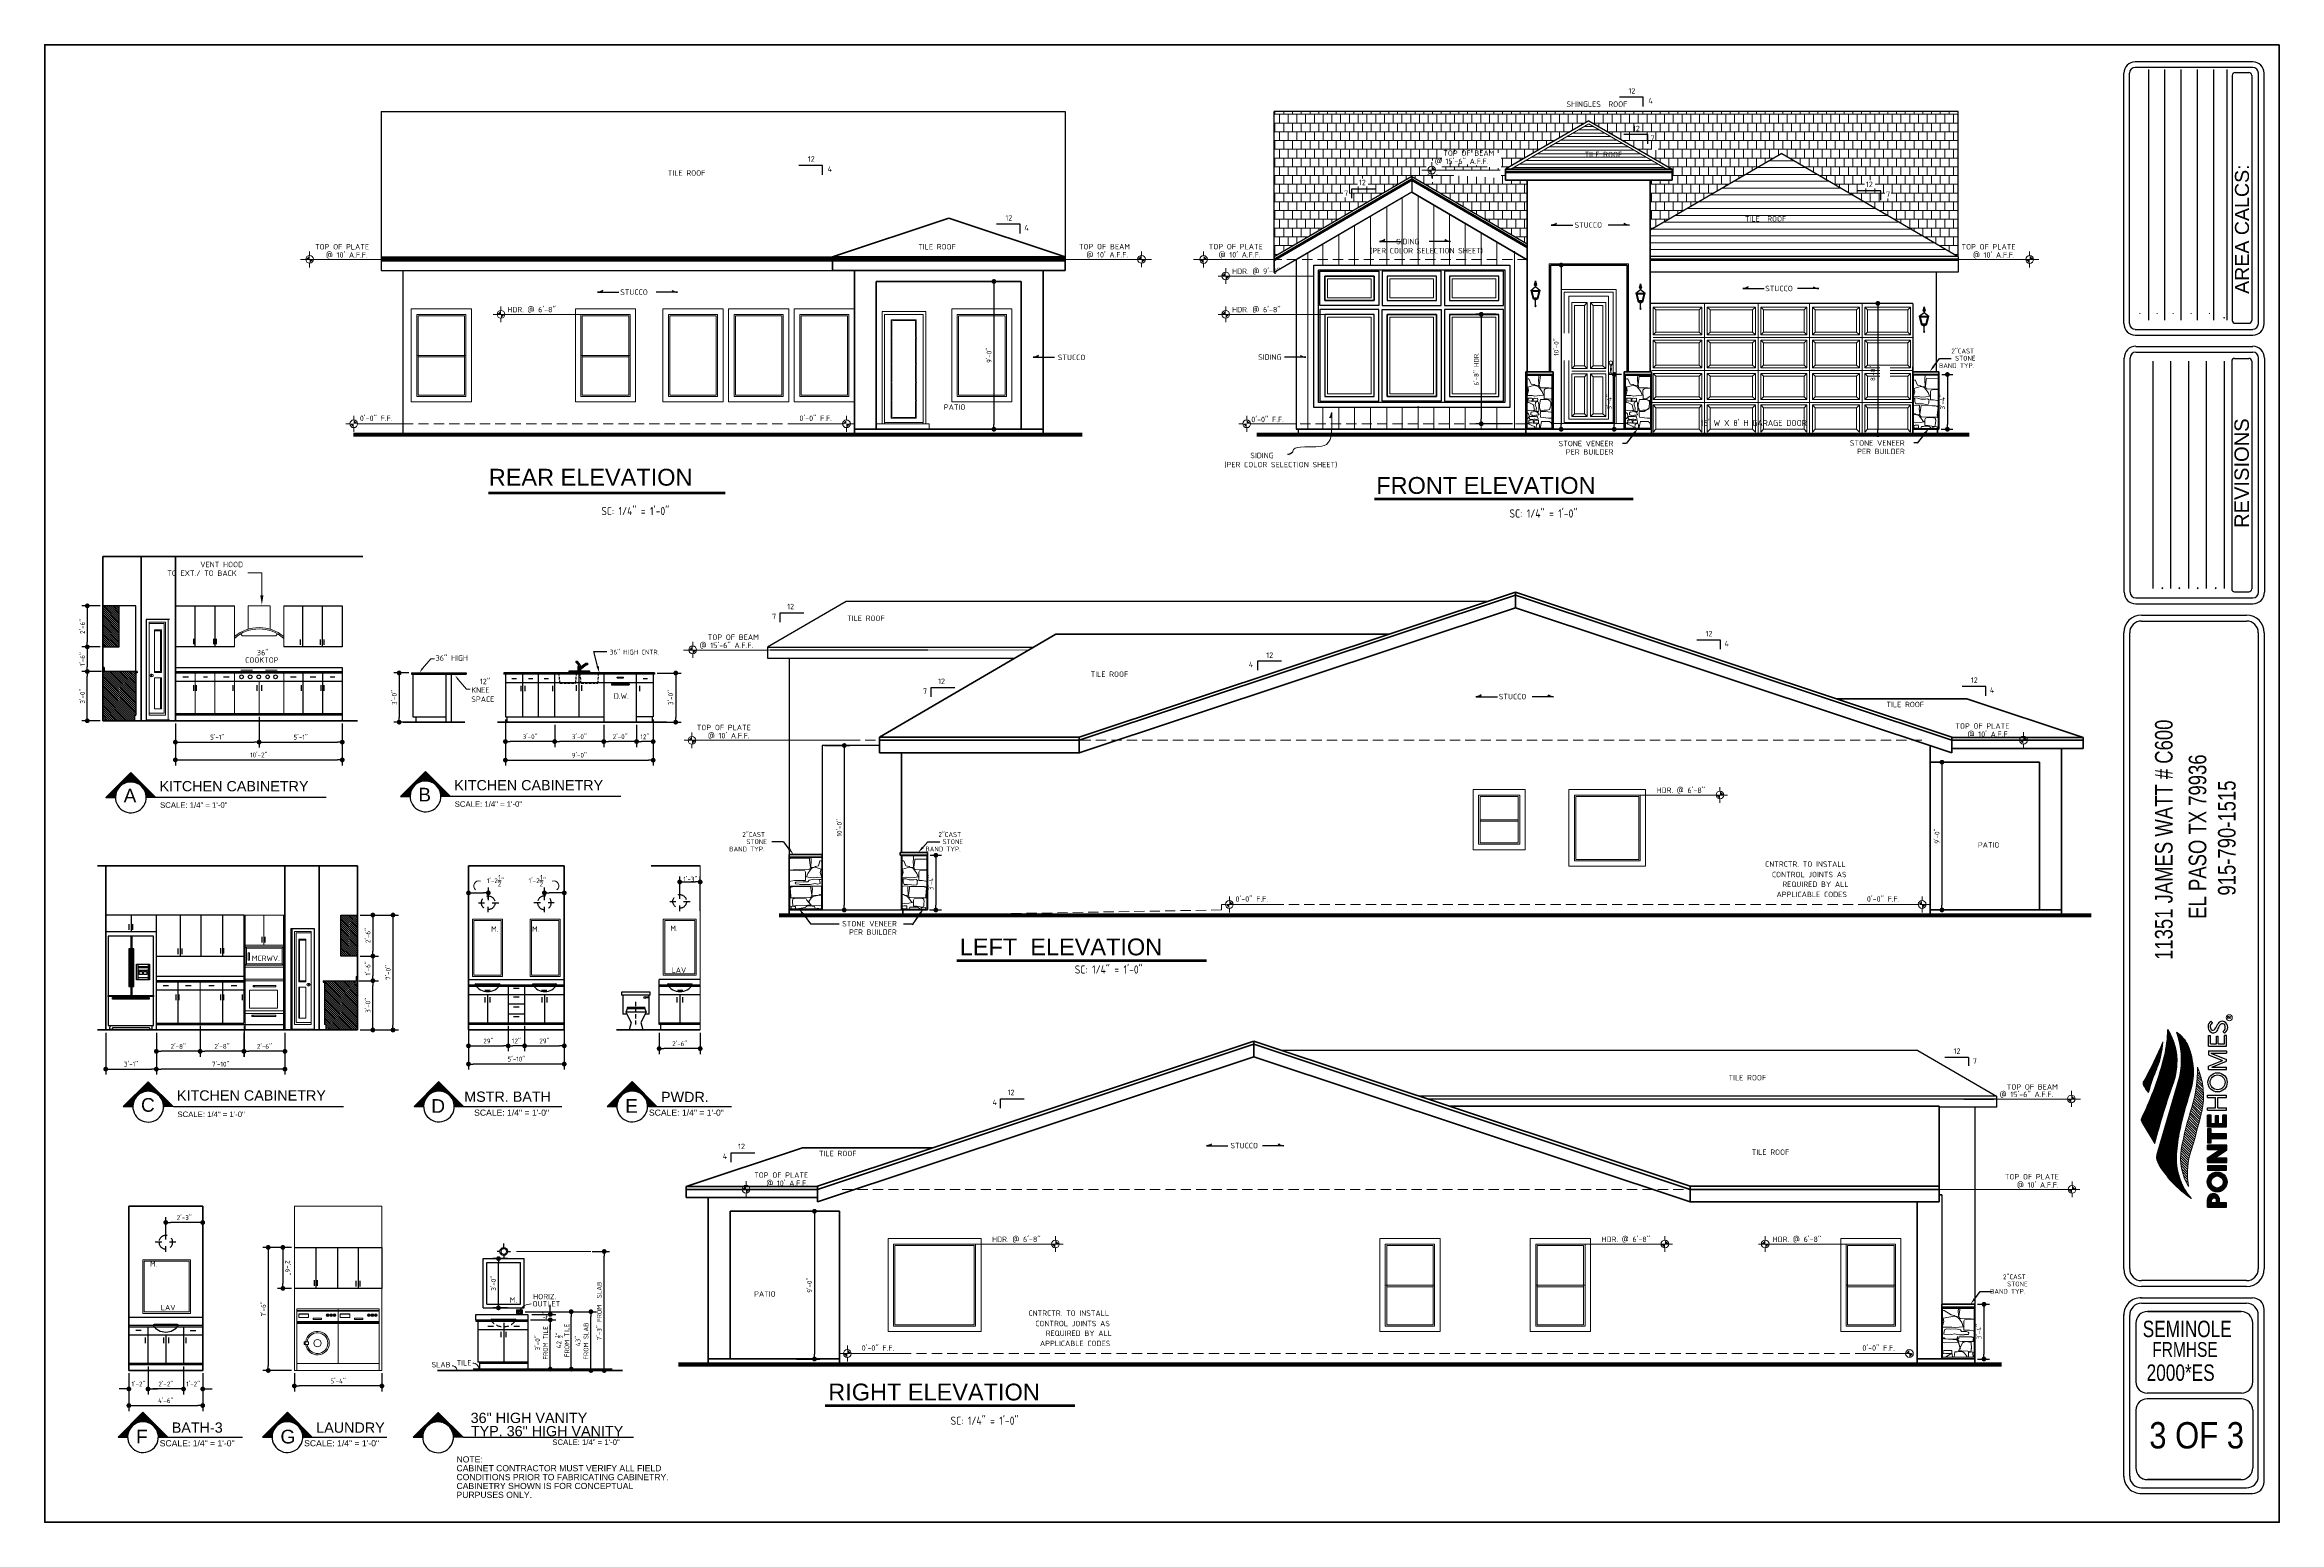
# Model space of a CAD drawing. Header units: feet. Extents: x 57903 to 63568, y -124112 to -112262.
# Drawn here: x 58342 to 59976, y -124112 to -123032 of the extents above; entities that cross this region are included whole.
import ezdxf
from ezdxf import colors
from ezdxf.entities.mleader import LeaderData, LeaderLine
from ezdxf.enums import TextEntityAlignment as Align
from ezdxf.math import Vec2, Vec3

# ---------------------------------------------------------------- set-up
doc = ezdxf.new("R2010")
doc.units = ezdxf.units.FT
doc.header["$LTSCALE"] = 30
doc.header["$MEASUREMENT"] = 0
for name, pattern in [('DASHED', [0.75, 0.5, -0.25]), ('DASHED2', [0.375, 0.25, -0.125]), ('HIDDEN', [0.375, 0.25, -0.125]), ('Hidden 1_8_', [0.1875, 0.125, -0.0625]), ('HIDDEN2', [0.1875, 0.125, -0.0625]), ('Solid', [0]), ('WIRE3', [0.59, 0.35, -0.12, 0, -0.12])]:
    doc.linetypes.add(name, pattern=pattern)
for name, color, linetype, lineweight in [('8', 8, 'Continuous', 15), ('CABS', 3, 'Continuous', 13), ('DIMS', 137, 'Continuous', 15), ('DOORTEXT', 253, 'Continuous', 20), ('ELELEV WINDWS', 25, 'Continuous', 15), ('HATCH', 123, 'Continuous', 0), ('L1', 251, 'Continuous', 13), ('L2', 17, 'Continuous', 25), ('L3', 33, 'Continuous', 0), ('L4', 3, 'Continuous', 25), ('logo', 7, 'Continuous', 20), ('MISC', 3, 'Continuous', 30), ('PLAN LABEL', 7, 'Continuous', 50), ('STONE', 73, 'Continuous', 0), ('WALL', 7, 'Continuous', 50), ('WALLS', 7, 'Continuous', 60)]:
    doc.layers.add(name, color=color, linetype=linetype, lineweight=lineweight)
for name, color, linetype in [('A-HIDDEN', 252, 'HIDDEN2'), ('BORDER', 5, 'Continuous'), ('CABS-FLOORPLAN', 4, 'Continuous'), ('DETAILS2', 9, 'Continuous'), ('DIM', 4, 'Continuous'), ('ELECTRICAL', 164, 'HIDDEN'), ('ELECTRICAL WIRING', 137, 'WIRE3'), ('Elevation Text', 4, 'Continuous'), ('Elevations', 11, 'Continuous'), ('L5', 254, 'Continuous'), ('LAYER_2', 7, 'Continuous'), ('TEXT', 7, 'Continuous')]:
    doc.layers.add(name, color=color, linetype=linetype)
doc.styles.add('ARCH', font='ARCHITXT.SHX')
doc.styles.add('L80', font='simplex', dxfattribs={"height": 4})
doc.styles.add('ROMANT', font='ROMANT.shx')
doc.styles.add('SWIS72', font='swissel.ttf', dxfattribs={"height": 4.5})
doc.styles.add('TEXT1', font='ARCHITXT.shx')
doc.dimstyles.new('ARCHITECTURAL', dxfattribs={"dimtxt": 3.5, "dimasz": 3.5, "dimexe": 4, "dimexo": 2, "dimgap": 1.5, "dimtad": 1, "dimdec": 1, "dimzin": 3, "dimdsep": 46, "dimlunit": 4, "dimtxsty": 'ARCH', "dimblk": 'DOT', "dimcen": 0.0625, "dimadec": 0, "dimazin": 0, "dimtfac": 1, "dimtdec": 1, "dimtix": 1, "dimtofl": 0, "dimtmove": 1, "dimatfit": 2, "dimldrblk": 'DOTSMALL', "dimfxl": 1, "dimtolj": 1, "dimtzin": 0, "dimarcsym": 0})
pattern_1 = [(0, (-71.8654, -1534.252), (0, 2.5), [])]

# ---------------------------------------------------------------- blocks, each defined once
blk = doc.blocks.new('ARW1')
at = {"layer": 'TEXT'}
for centre, radius, start, end in [((-0.3, -8.3), 8.32, 53.0891, 88.0036), ((6.1, -0.1), 2.08, 177.0242, 228.2501)]:
    blk.add_arc(centre, radius, start, end, dxfattribs=at)
blk = doc.blocks.new('SP2')
at = {"layer": 'LAYER_2', "color": 1, "linetype": 'Solid'}
for p, q in [((-0.75, 15.875), (0, 18.875)), ((0, 18.875), (0, 14.75)), ((0, 18.875), (0.75, 15.875)), ((-3.5, 12), (0, 14.75)), ((-3.5, 12), (3.5, 12)), ((-3.5, 12), (-2, 6)), ((-2.75, 11.5), (2.75, 11.5)), ((-2.75, 11.5), (-1.5, 6.5)), ((-2, 6), (2, 6)), ((-2, 6), (-0.125, 5)), ((-1.5, 6.5), (1.5, 6.5)), ((-0.75, 15.875), (0, 15.125)), ((-0.75, 15.875), (0.75, 15.875)), ((-0.5, 1), (0, 0)), ((-0.5, 1), (0.5, 1)), ((-0.125, 5), (-0.125, 1)), ((-0.125, 5), (0.125, 5)), ((0, 15.125), (0.75, 15.875)), ((0, 14.75), (3.5, 12)), ((0, 0), (0.5, 1)), ((0.125, 5), (2, 6)), ((1.5, 6.5), (2.75, 11.5)), ((2, 6), (3.5, 12))]:
    blk.add_line(p, q, dxfattribs=at)
blk = doc.blocks.new('_Dot')
at = {"layer": 'DIMS', "color": 0, "lineweight": -2}
blk.add_line((-0.5, 0), (-1, 0), dxfattribs=at)
at = {"layer": 'DIMS', "color": 0, "const_width": 0.5}
blk.add_lwpolyline([(-0.25, 0, 1), (0.25, 0, 1)], format="xyb", close=True, dxfattribs=at)
blk = doc.blocks.new('*D203')
at = {"layer": 'Defpoints', "color": 0, "transparency": 16777216}
for p in [(59405.2, -123229.1), (59392.4, -123309.1), (59417.2, -123309.1)]:
    blk.add_point(p, dxfattribs=at)
at = {"layer": 'DIMS', "color": 0, "lineweight": -2, "transparency": 16777216}
for p, q in [((59403.2, -123229.1), (59388.4, -123229.1)), ((59392.4, -123232.6), (59392.4, -123305.6)), ((59415.2, -123309.1), (59388.4, -123309.1))]:
    blk.add_line(p, q, dxfattribs=at)
at = {"layer": 'DIMS', "color": 0, "lineweight": -2, "transparency": 16777216, "xscale": 3.5, "yscale": 3.5, "zscale": 3.5}
for p, rotation in [((59392.4, -123229.1), 90), ((59392.4, -123309.1), 270)]:
    blk.add_blockref('_Dot', p, dxfattribs=dict(at, rotation=rotation))
at = {"layer": 'DIMS', "color": 0, "transparency": 16777216, "insert": (59388.8, -123269.1), "char_height": 3.5, "attachment_point": 5, "rotation": 90, "style": 'ARCH'}
blk.add_mtext('\\A1;6\'-8" HDR.', dxfattribs=at)
blk = doc.blocks.new('_DotSmall')
at = {"layer": 'DIMS', "color": 0, "const_width": 0.5}
blk.add_lwpolyline([(-0.0625, 0, 1), (0.0625, 0, 1)], format="xyb", close=True, dxfattribs=at)
blk = doc.blocks.new('*D204')
at = {"layer": 'Defpoints', "color": 0, "transparency": 16777216}
for p in [(59497, -123273.1), (59489.6, -123313.1), (59497, -123313.1)]:
    blk.add_point(p, dxfattribs=at)
at = {"layer": 'DIMS', "color": 0, "lineweight": -2, "transparency": 16777216}
for p, q in [((59495, -123273.1), (59485.6, -123273.1)), ((59489.6, -123276.6), (59489.6, -123309.6)), ((59495, -123313.1), (59485.6, -123313.1))]:
    blk.add_line(p, q, dxfattribs=at)
at = {"layer": 'DIMS', "color": 0, "lineweight": -2, "transparency": 16777216, "xscale": 3.5, "yscale": 3.5, "zscale": 3.5}
for p, rotation in [((59489.6, -123273.1), 90), ((59489.6, -123313.1), 270)]:
    blk.add_blockref('_Dot', p, dxfattribs=dict(at, rotation=rotation))
at = {"layer": 'DIMS', "color": 0, "transparency": 16777216, "insert": (59486, -123293.1), "char_height": 3.5, "attachment_point": 5, "rotation": 90, "style": 'ARCH'}
blk.add_mtext('\\A1;3\'-4"', dxfattribs=at)
blk = doc.blocks.new('*D205')
at = {"layer": 'Defpoints', "color": 0, "linetype": 'Solid', "transparency": 16777216}
for p in [(59685.5, -123221.1), (59682.3, -123317.1), (59685.5, -123317.1)]:
    blk.add_point(p, dxfattribs=at)
at = {"layer": 'DIMS', "color": 0, "linetype": 'Solid', "lineweight": -2, "transparency": 16777216}
for p, q in [((59683.5, -123221.1), (59678.3, -123221.1)), ((59682.3, -123224.6), (59682.3, -123313.6)), ((59683.5, -123317.1), (59678.3, -123317.1))]:
    blk.add_line(p, q, dxfattribs=at)
at = {"layer": 'DIMS', "color": 0, "linetype": 'Solid', "lineweight": -2, "transparency": 16777216, "xscale": 3.5, "yscale": 3.5, "zscale": 3.5}
for p, rotation in [((59682.3, -123221.1), 90), ((59682.3, -123317.1), 270)]:
    blk.add_blockref('_Dot', p, dxfattribs=dict(at, rotation=rotation))
at = {"layer": 'DIMS', "color": 0, "linetype": 'Solid', "transparency": 16777216, "insert": (59678.7, -123272.3), "char_height": 3.5, "attachment_point": 5, "rotation": 90, "style": 'ARCH'}
blk.add_mtext('\\A1;8\'-0"', dxfattribs=at)
blk = doc.blocks.new('*D202')
at = {"layer": 'Defpoints', "color": 0, "transparency": 16777216}
for p in [(59727, -123273.1, 0), (59726.5, -123313.1, 0), (59733.2, -123313.1)]:
    blk.add_point(p, dxfattribs=at)
at = {"layer": 'DIMS', "color": 0, "lineweight": -2, "transparency": 16777216}
for p, q in [((59729, -123273.1), (59737.2, -123273.1)), ((59733.2, -123276.6), (59733.2, -123309.6)), ((59728.5, -123313.1), (59737.2, -123313.1))]:
    blk.add_line(p, q, dxfattribs=at)
at = {"layer": 'DIMS', "color": 0, "lineweight": -2, "transparency": 16777216, "xscale": 3.5, "yscale": 3.5, "zscale": 3.5}
for p, rotation in [((59733.2, -123273.1), 90), ((59733.2, -123313.1), 270)]:
    blk.add_blockref('_Dot', p, dxfattribs=dict(at, rotation=rotation))
at = {"layer": 'DIMS', "color": 0, "transparency": 16777216, "insert": (59729.6, -123293.1), "char_height": 3.5, "attachment_point": 5, "rotation": 90, "style": 'ARCH'}
blk.add_mtext('\\A1;3\'-4"', dxfattribs=at)
blk = doc.blocks.new('*D201')
at = {"layer": 'Defpoints', "color": 0, "linetype": 'Solid', "transparency": 16777216}
for p in [(59445.4, -123193.1, 0), (59445.4, -123313.1), (59450.8, -123313.1)]:
    blk.add_point(p, dxfattribs=at)
at = {"layer": 'DIMS', "color": 0, "linetype": 'Solid', "lineweight": -2, "transparency": 16777216}
for p, q in [((59447.4, -123193.1), (59454.8, -123193.1)), ((59450.8, -123196.6), (59450.8, -123309.6)), ((59447.4, -123313.1), (59454.8, -123313.1))]:
    blk.add_line(p, q, dxfattribs=at)
at = {"layer": 'DIMS', "color": 0, "linetype": 'Solid', "lineweight": -2, "transparency": 16777216, "xscale": 3.5, "yscale": 3.5, "zscale": 3.5}
for p, rotation in [((59450.8, -123193.1), 90), ((59450.8, -123313.1), 270)]:
    blk.add_blockref('_Dot', p, dxfattribs=dict(at, rotation=rotation))
at = {"layer": 'DIMS', "color": 0, "linetype": 'Solid', "transparency": 16777216, "insert": (59447.3, -123253.1), "char_height": 3.5, "attachment_point": 5, "rotation": 90, "style": 'ARCH'}
blk.add_mtext('\\A1;10\'-0"', dxfattribs=at)
blk = doc.blocks.new('*D206')
at = {"layer": 'Defpoints', "color": 0, "linetype": 'Solid', "transparency": 16777216}
for p in [(59047.1, -123205.1), (59036.1, -123313.1), (59055.2, -123313.1)]:
    blk.add_point(p, dxfattribs=at)
at = {"layer": 'DIMS', "color": 0, "linetype": 'Solid', "lineweight": -2, "transparency": 16777216}
for p, q in [((59045.1, -123205.1), (59032.1, -123205.1)), ((59036.1, -123208.6), (59036.1, -123309.6)), ((59053.2, -123313.1), (59032.1, -123313.1))]:
    blk.add_line(p, q, dxfattribs=at)
at = {"layer": 'DIMS', "color": 0, "linetype": 'Solid', "lineweight": -2, "transparency": 16777216, "xscale": 3.5, "yscale": 3.5, "zscale": 3.5}
for p, rotation in [((59036.1, -123205.1), 90), ((59036.1, -123313.1), 270)]:
    blk.add_blockref('_Dot', p, dxfattribs=dict(at, rotation=rotation))
at = {"layer": 'DIMS', "color": 0, "linetype": 'Solid', "transparency": 16777216, "insert": (59032.6, -123259.1), "char_height": 3.5, "attachment_point": 5, "rotation": 90, "style": 'ARCH'}
blk.add_mtext('\\A1;9\'-0"', dxfattribs=at)
blk = doc.blocks.new('*D207')
at = {"layer": 'Defpoints', "color": 0, "linetype": 'Solid', "transparency": 16777216}
for p in [(59744.2, -123556.5), (59729.2, -123664.5), (59744.2, -123664.5)]:
    blk.add_point(p, dxfattribs=at)
at = {"layer": 'DIMS', "color": 0, "linetype": 'Solid', "lineweight": -2, "transparency": 16777216}
for p, q in [((59742.2, -123556.5), (59725.2, -123556.5)), ((59729.2, -123560), (59729.2, -123661)), ((59742.2, -123664.5), (59725.2, -123664.5))]:
    blk.add_line(p, q, dxfattribs=at)
at = {"layer": 'DIMS', "color": 0, "linetype": 'Solid', "lineweight": -2, "transparency": 16777216, "xscale": 3.5, "yscale": 3.5, "zscale": 3.5}
for p, rotation in [((59729.2, -123556.5), 90), ((59729.2, -123664.5), 270)]:
    blk.add_blockref('_Dot', p, dxfattribs=dict(at, rotation=rotation))
at = {"layer": 'DIMS', "color": 0, "linetype": 'Solid', "transparency": 16777216, "insert": (59725.6, -123610.5), "char_height": 3.5, "attachment_point": 5, "rotation": 90, "style": 'ARCH'}
blk.add_mtext('\\A1;9\'-0"', dxfattribs=at)
blk = doc.blocks.new('*D208')
at = {"layer": 'Defpoints', "color": 0, "linetype": 'Solid', "transparency": 16777216}
for p in [(58889.9, -123884.7), (58889.9, -123992.7), (58904.9, -123992.7)]:
    blk.add_point(p, dxfattribs=at)
at = {"layer": 'DIMS', "color": 0, "linetype": 'Solid', "lineweight": -2, "transparency": 16777216}
for p, q in [((58891.9, -123884.7), (58908.9, -123884.7)), ((58904.9, -123888.2), (58904.9, -123989.2)), ((58891.9, -123992.7), (58908.9, -123992.7))]:
    blk.add_line(p, q, dxfattribs=at)
at = {"layer": 'DIMS', "color": 0, "linetype": 'Solid', "lineweight": -2, "transparency": 16777216, "xscale": 3.5, "yscale": 3.5, "zscale": 3.5}
for p, rotation in [((58904.9, -123884.7), 90), ((58904.9, -123992.7), 270)]:
    blk.add_blockref('_Dot', p, dxfattribs=dict(at, rotation=rotation))
at = {"layer": 'DIMS', "color": 0, "linetype": 'Solid', "transparency": 16777216, "insert": (58901.3, -123938.7), "char_height": 3.5, "attachment_point": 5, "rotation": 90, "style": 'ARCH'}
blk.add_mtext('\\A1;9\'-0"', dxfattribs=at)
blk = doc.blocks.new('*D211')
at = {"layer": 'Defpoints', "color": 0, "transparency": 16777216}
for p in [(58910.5, -123544.3), (58912.7, -123664.5), (58926.7, -123664.5)]:
    blk.add_point(p, dxfattribs=at)
at = {"layer": 'DIMS', "color": 0, "lineweight": -2, "transparency": 16777216}
for p, q in [((58912.5, -123544.3), (58930.7, -123544.3)), ((58926.7, -123547.8), (58926.7, -123661)), ((58914.7, -123664.5), (58930.7, -123664.5))]:
    blk.add_line(p, q, dxfattribs=at)
at = {"layer": 'DIMS', "color": 0, "lineweight": -2, "transparency": 16777216, "xscale": 3.5, "yscale": 3.5, "zscale": 3.5}
for p, rotation in [((58926.7, -123544.3), 90), ((58926.7, -123664.5), 270)]:
    blk.add_blockref('_Dot', p, dxfattribs=dict(at, rotation=rotation))
at = {"layer": 'DIMS', "color": 0, "transparency": 16777216, "insert": (58923.2, -123604.4), "char_height": 3.5, "attachment_point": 5, "rotation": 90, "style": 'ARCH'}
blk.add_mtext('\\A1;10\'-0"', dxfattribs=at)
blk = doc.blocks.new('*D210')
at = {"layer": 'Defpoints', "color": 0, "transparency": 16777216}
for p in [(58987.5, -123624.5, 0), (58987, -123664.5, 0), (58993.7, -123664.5)]:
    blk.add_point(p, dxfattribs=at)
at = {"layer": 'DIMS', "color": 0, "lineweight": -2, "transparency": 16777216}
for p, q in [((58989.5, -123624.5), (58997.7, -123624.5)), ((58993.7, -123628), (58993.7, -123661)), ((58989, -123664.5), (58997.7, -123664.5))]:
    blk.add_line(p, q, dxfattribs=at)
at = {"layer": 'DIMS', "color": 0, "lineweight": -2, "transparency": 16777216, "xscale": 3.5, "yscale": 3.5, "zscale": 3.5}
for p, rotation in [((58993.7, -123624.5), 90), ((58993.7, -123664.5), 270)]:
    blk.add_blockref('_Dot', p, dxfattribs=dict(at, rotation=rotation))
at = {"layer": 'DIMS', "color": 0, "transparency": 16777216, "insert": (58990.1, -123644.5), "char_height": 3.5, "attachment_point": 5, "rotation": 90, "style": 'ARCH'}
blk.add_mtext('\\A1;3\'-4"', dxfattribs=at)
blk = doc.blocks.new('*D209')
at = {"layer": 'Defpoints', "color": 0, "linetype": 'Solid', "transparency": 16777216}
for p in [(59753.2, -123952.7, 0.1), (59753.2, -123992.7), (59759.9, -123992.7)]:
    blk.add_point(p, dxfattribs=at)
at = {"layer": 'DIMS', "color": 0, "linetype": 'Solid', "lineweight": -2, "transparency": 16777216}
for p, q in [((59755.2, -123952.7), (59763.9, -123952.7)), ((59759.9, -123956.2), (59759.9, -123989.2)), ((59755.2, -123992.7), (59763.9, -123992.7))]:
    blk.add_line(p, q, dxfattribs=at)
at = {"layer": 'DIMS', "color": 0, "linetype": 'Solid', "lineweight": -2, "transparency": 16777216, "xscale": 3.5, "yscale": 3.5, "zscale": 3.5}
for p, rotation in [((59759.9, -123952.7), 90), ((59759.9, -123992.7), 270)]:
    blk.add_blockref('_Dot', p, dxfattribs=dict(at, rotation=rotation))
at = {"layer": 'DIMS', "color": 0, "linetype": 'Solid', "transparency": 16777216, "insert": (59756.3, -123972.7), "char_height": 3.5, "attachment_point": 5, "rotation": 90, "style": 'ARCH'}
blk.add_mtext('\\A1;3\'-4"', dxfattribs=at)
blk = doc.blocks.new('*D243')
at = {"layer": 'Defpoints', "color": 0, "transparency": 16777216}
for p in [(58610.4, -123491.2, 0), (58601.3, -123527.2), (58610.4, -123527.2, 0)]:
    blk.add_point(p, dxfattribs=at)
at = {"layer": 'DIMS', "color": 0, "lineweight": -2, "transparency": 16777216}
for p, q in [((58608.4, -123491.2), (58597.3, -123491.2)), ((58601.3, -123494.7), (58601.3, -123523.7)), ((58608.4, -123527.2), (58597.3, -123527.2))]:
    blk.add_line(p, q, dxfattribs=at)
at = {"layer": 'DIMS', "color": 0, "lineweight": -2, "transparency": 16777216, "xscale": 3.5, "yscale": 3.5, "zscale": 3.5}
for p, rotation in [((58601.3, -123491.2), 90), ((58601.3, -123527.2), 270)]:
    blk.add_blockref('_Dot', p, dxfattribs=dict(at, rotation=rotation))
at = {"layer": 'DIMS', "color": 0, "transparency": 16777216, "insert": (58597.8, -123509.2), "char_height": 3.5, "attachment_point": 5, "rotation": 90, "style": 'ARCH'}
blk.add_mtext('\\A1;3\'-0"', dxfattribs=at)
blk = doc.blocks.new('*D244')
at = {"layer": 'Defpoints', "color": 0, "linetype": 'Solid', "transparency": 16777216}
for p in [(58788, -123491.3, -1), (58788, -123527.2, -0.2), (58803.5, -123527.2)]:
    blk.add_point(p, dxfattribs=at)
at = {"layer": 'DIMS', "color": 0, "linetype": 'Solid', "lineweight": -2, "transparency": 16777216}
for p, q in [((58790, -123491.3), (58807.5, -123491.3)), ((58803.5, -123494.8), (58803.5, -123523.7)), ((58790, -123527.2), (58807.5, -123527.2))]:
    blk.add_line(p, q, dxfattribs=at)
at = {"layer": 'DIMS', "color": 0, "linetype": 'Solid', "lineweight": -2, "transparency": 16777216, "xscale": 3.5, "yscale": 3.5, "zscale": 3.5}
for p, rotation in [((58803.5, -123491.3), 90), ((58803.5, -123527.2), 270)]:
    blk.add_blockref('_Dot', p, dxfattribs=dict(at, rotation=rotation))
at = {"layer": 'DIMS', "color": 0, "linetype": 'Solid', "transparency": 16777216, "insert": (58799.9, -123509.2), "char_height": 3.5, "attachment_point": 5, "rotation": 90, "style": 'ARCH'}
blk.add_mtext('\\A1;3\'-0"', dxfattribs=at)
blk = doc.blocks.new('*D218')
at = {"layer": 'Defpoints', "color": 0, "linetype": 'Solid', "transparency": 16777216}
for p in [(58715, -123527.2, -0.7), (58750.9, -123527.2, -0.3), (58715, -123541.4)]:
    blk.add_point(p, dxfattribs=at)
at = {"layer": 'DIMS', "color": 0, "linetype": 'Solid', "lineweight": -2, "transparency": 16777216}
for p, q in [((58715, -123529.2), (58715, -123545.4)), ((58750.9, -123529.2), (58750.9, -123545.4)), ((58747.4, -123541.4), (58718.5, -123541.4))]:
    blk.add_line(p, q, dxfattribs=at)
at = {"layer": 'DIMS', "color": 0, "linetype": 'Solid', "lineweight": -2, "transparency": 16777216, "xscale": 3.5, "yscale": 3.5, "zscale": 3.5, "rotation": 180}
blk.add_blockref('_Dot', (58715, -123541.4), dxfattribs=at)
at = {"layer": 'DIMS', "color": 0, "linetype": 'Solid', "lineweight": -2, "transparency": 16777216, "xscale": 3.5, "yscale": 3.5, "zscale": 3.5}
blk.add_blockref('_Dot', (58750.9, -123541.4), dxfattribs=at)
at = {"layer": 'DIMS', "color": 0, "linetype": 'Solid', "transparency": 16777216, "insert": (58733, -123537.8), "char_height": 3.5, "attachment_point": 5, "style": 'ARCH'}
blk.add_mtext('\\A1;3\'-0"', dxfattribs=at)
blk = doc.blocks.new('*D219')
at = {"layer": 'Defpoints', "color": 0, "transparency": 16777216}
for p in [(58791.4, -123752.2, -10.3), (58821.4, -123752.2, -10.4), (58791.4, -123765.8)]:
    blk.add_point(p, dxfattribs=at)
at = {"layer": 'DIMS', "color": 0, "lineweight": -2, "transparency": 16777216}
for p, q in [((58791.4, -123754.2), (58791.4, -123769.8)), ((58821.4, -123754.2), (58821.4, -123769.8)), ((58817.9, -123765.8), (58794.9, -123765.8))]:
    blk.add_line(p, q, dxfattribs=at)
at = {"layer": 'DIMS', "color": 0, "lineweight": -2, "transparency": 16777216, "xscale": 3.5, "yscale": 3.5, "zscale": 3.5, "rotation": 180}
blk.add_blockref('_Dot', (58791.4, -123765.8), dxfattribs=at)
at = {"layer": 'DIMS', "color": 0, "lineweight": -2, "transparency": 16777216, "xscale": 3.5, "yscale": 3.5, "zscale": 3.5}
blk.add_blockref('_Dot', (58821.4, -123765.8), dxfattribs=at)
at = {"layer": 'DIMS', "color": 0, "transparency": 16777216, "insert": (58806.4, -123762.2), "char_height": 3.5, "attachment_point": 5, "style": 'ARCH'}
blk.add_mtext('\\A1;2\'-6"', dxfattribs=at)
blk = doc.blocks.new('*D212')
at = {"layer": 'Defpoints', "color": 0, "transparency": 16777216}
for p in [(58403.7, -124001.1, 0), (58417.7, -123996.1, 0.1), (58403.7, -124014.6)]:
    blk.add_point(p, dxfattribs=at)
at = {"layer": 'DIMS', "color": 0, "lineweight": -2, "transparency": 16777216}
for p, q in [((58403.7, -124003.1), (58403.7, -124018.6)), ((58417.7, -123998.1), (58417.7, -124018.6)), ((58400.2, -124014.6), (58396.7, -124014.6)), ((58421.2, -124014.6), (58424.7, -124014.6))]:
    blk.add_line(p, q, dxfattribs=at)
at = {"layer": 'DIMS', "color": 0, "lineweight": -2, "transparency": 16777216, "xscale": 3.5, "yscale": 3.5, "zscale": 3.5}
blk.add_blockref('_Dot', (58403.7, -124014.6), dxfattribs=at)
at = {"layer": 'DIMS', "color": 0, "lineweight": -2, "transparency": 16777216, "xscale": 3.5, "yscale": 3.5, "zscale": 3.5, "rotation": 180}
blk.add_blockref('_Dot', (58417.7, -124014.6), dxfattribs=at)
at = {"layer": 'DIMS', "color": 0, "transparency": 16777216, "insert": (58410.7, -124011), "char_height": 3.5, "attachment_point": 5, "style": 'ARCH'}
blk.add_mtext('\\A1;1\'-2"', dxfattribs=at)
blk = doc.blocks.new('*D213')
at = {"layer": 'Defpoints', "color": 0, "transparency": 16777216}
for p in [(58443.7, -123996.1, 0.1), (58457.7, -124001.1), (58457.7, -124014.6)]:
    blk.add_point(p, dxfattribs=at)
at = {"layer": 'DIMS', "color": 0, "lineweight": -2, "transparency": 16777216}
for p, q in [((58443.7, -123998.1), (58443.7, -124018.6)), ((58457.7, -124003.1), (58457.7, -124018.6)), ((58440.2, -124014.6), (58436.7, -124014.6)), ((58461.2, -124014.6), (58464.7, -124014.6))]:
    blk.add_line(p, q, dxfattribs=at)
at = {"layer": 'DIMS', "color": 0, "lineweight": -2, "transparency": 16777216, "xscale": 3.5, "yscale": 3.5, "zscale": 3.5}
blk.add_blockref('_Dot', (58443.7, -124014.6), dxfattribs=at)
at = {"layer": 'DIMS', "color": 0, "lineweight": -2, "transparency": 16777216, "xscale": 3.5, "yscale": 3.5, "zscale": 3.5, "rotation": 180}
blk.add_blockref('_Dot', (58457.7, -124014.6), dxfattribs=at)
at = {"layer": 'DIMS', "color": 0, "transparency": 16777216, "insert": (58450.7, -124011), "char_height": 3.5, "attachment_point": 5, "style": 'ARCH'}
blk.add_mtext('\\A1;1\'-2"', dxfattribs=at)
blk = doc.blocks.new('*D214')
at = {"layer": 'Defpoints', "color": 0, "linetype": 'Solid', "transparency": 16777216}
for p in [(58679, -123523.2, -11.1), (58787, -123523.2, -11.1), (58787, -123555)]:
    blk.add_point(p, dxfattribs=at)
at = {"layer": 'DIMS', "color": 0, "linetype": 'Solid', "lineweight": -2, "transparency": 16777216}
for p, q in [((58679, -123525.2), (58679, -123559)), ((58787, -123525.2), (58787, -123559)), ((58682.5, -123555), (58783.5, -123555))]:
    blk.add_line(p, q, dxfattribs=at)
at = {"layer": 'DIMS', "color": 0, "linetype": 'Solid', "lineweight": -2, "transparency": 16777216, "xscale": 3.5, "yscale": 3.5, "zscale": 3.5, "rotation": 180}
blk.add_blockref('_Dot', (58679, -123555), dxfattribs=at)
at = {"layer": 'DIMS', "color": 0, "linetype": 'Solid', "lineweight": -2, "transparency": 16777216, "xscale": 3.5, "yscale": 3.5, "zscale": 3.5}
blk.add_blockref('_Dot', (58787, -123555), dxfattribs=at)
at = {"layer": 'DIMS', "color": 0, "linetype": 'Solid', "transparency": 16777216, "insert": (58733, -123551.4), "char_height": 3.5, "attachment_point": 5, "style": 'ARCH'}
blk.add_mtext('\\A1;9\'-0"', dxfattribs=at)
blk = doc.blocks.new('*D215')
at = {"layer": 'Defpoints', "color": 0, "linetype": 'Solid', "transparency": 16777216}
for p in [(58750.9, -123527.2, -10.4), (58774.9, -123527.2, -10.4), (58750.9, -123541.4)]:
    blk.add_point(p, dxfattribs=at)
at = {"layer": 'DIMS', "color": 0, "linetype": 'Solid', "lineweight": -2, "transparency": 16777216}
for p, q in [((58750.9, -123529.2), (58750.9, -123545.4)), ((58774.9, -123529.2), (58774.9, -123545.4)), ((58771.4, -123541.4), (58754.4, -123541.4))]:
    blk.add_line(p, q, dxfattribs=at)
at = {"layer": 'DIMS', "color": 0, "linetype": 'Solid', "lineweight": -2, "transparency": 16777216, "xscale": 3.5, "yscale": 3.5, "zscale": 3.5, "rotation": 180}
blk.add_blockref('_Dot', (58750.9, -123541.4), dxfattribs=at)
at = {"layer": 'DIMS', "color": 0, "linetype": 'Solid', "lineweight": -2, "transparency": 16777216, "xscale": 3.5, "yscale": 3.5, "zscale": 3.5}
blk.add_blockref('_Dot', (58774.9, -123541.4), dxfattribs=at)
at = {"layer": 'DIMS', "color": 0, "linetype": 'Solid', "transparency": 16777216, "insert": (58762.9, -123537.8), "char_height": 3.5, "attachment_point": 5, "style": 'ARCH'}
blk.add_mtext('\\A1;2\'-0"', dxfattribs=at)
blk = doc.blocks.new('*D216')
at = {"layer": 'Defpoints', "color": 0, "transparency": 16777216}
for p in [(58403.7, -124005.3, -10.1), (58457.7, -124005.3, -10.1), (58457.7, -124026.7)]:
    blk.add_point(p, dxfattribs=at)
at = {"layer": 'DIMS', "color": 0, "lineweight": -2, "transparency": 16777216}
for p, q in [((58403.7, -124007.3), (58403.7, -124030.7)), ((58457.7, -124007.3), (58457.7, -124030.7)), ((58407.2, -124026.7), (58454.2, -124026.7))]:
    blk.add_line(p, q, dxfattribs=at)
at = {"layer": 'DIMS', "color": 0, "lineweight": -2, "transparency": 16777216, "xscale": 3.5, "yscale": 3.5, "zscale": 3.5, "rotation": 180}
blk.add_blockref('_Dot', (58403.7, -124026.7), dxfattribs=at)
at = {"layer": 'DIMS', "color": 0, "lineweight": -2, "transparency": 16777216, "xscale": 3.5, "yscale": 3.5, "zscale": 3.5}
blk.add_blockref('_Dot', (58457.7, -124026.7), dxfattribs=at)
at = {"layer": 'DIMS', "color": 0, "transparency": 16777216, "insert": (58430.7, -124023.1), "char_height": 3.5, "attachment_point": 5, "style": 'ARCH'}
blk.add_mtext('\\A1;4\'-6"', dxfattribs=at)
blk = doc.blocks.new('*D217')
at = {"layer": 'Defpoints', "color": 0, "linetype": 'Solid', "transparency": 16777216}
for p in [(58679, -123523.2, -1), (58715, -123527.2, -0.7), (58679, -123541.4)]:
    blk.add_point(p, dxfattribs=at)
at = {"layer": 'ELECTRICAL WIRING', "color": 0, "linetype": 'Solid', "lineweight": -2, "transparency": 16777216}
for p, q in [((58679, -123525.2), (58679, -123545.4)), ((58715, -123529.2), (58715, -123545.4)), ((58711.5, -123541.4), (58682.5, -123541.4))]:
    blk.add_line(p, q, dxfattribs=at)
at = {"layer": 'ELECTRICAL WIRING', "color": 0, "linetype": 'Solid', "lineweight": -2, "transparency": 16777216, "xscale": 3.5, "yscale": 3.5, "zscale": 3.5, "rotation": 180}
blk.add_blockref('_Dot', (58679, -123541.4), dxfattribs=at)
at = {"layer": 'ELECTRICAL WIRING', "color": 0, "linetype": 'Solid', "lineweight": -2, "transparency": 16777216, "xscale": 3.5, "yscale": 3.5, "zscale": 3.5}
blk.add_blockref('_Dot', (58715, -123541.4), dxfattribs=at)
at = {"layer": 'ELECTRICAL WIRING', "color": 0, "linetype": 'Solid', "transparency": 16777216, "insert": (58697, -123537.8), "char_height": 3.5, "attachment_point": 5, "style": 'ARCH'}
blk.add_mtext('\\A1;3\'-0"', dxfattribs=at)
blk = doc.blocks.new('*D250')
at = {"layer": 'Defpoints', "color": 0, "linetype": 'Solid', "transparency": 16777216}
for p in [(58373.3, -123490.2), (58385.7, -123490.2, 0), (58384.7, -123526.2, 0)]:
    blk.add_point(p, dxfattribs=at)
at = {"layer": 'DIMS', "color": 0, "linetype": 'Solid', "lineweight": -2, "transparency": 16777216}
for p, q in [((58383.7, -123490.2), (58369.3, -123490.2)), ((58373.3, -123522.7), (58373.3, -123493.7)), ((58382.7, -123526.2), (58369.3, -123526.2))]:
    blk.add_line(p, q, dxfattribs=at)
at = {"layer": 'DIMS', "color": 0, "linetype": 'Solid', "lineweight": -2, "transparency": 16777216, "xscale": 3.5, "yscale": 3.5, "zscale": 3.5}
for p, rotation in [((58373.3, -123490.2), 90), ((58373.3, -123526.2), 270)]:
    blk.add_blockref('_Dot', p, dxfattribs=dict(at, rotation=rotation))
at = {"layer": 'DIMS', "color": 0, "linetype": 'Solid', "transparency": 16777216, "insert": (58369.8, -123508.2), "char_height": 3.5, "attachment_point": 5, "rotation": 90, "style": 'ARCH'}
blk.add_mtext('\\A1;3\'-0"', dxfattribs=at)
blk = doc.blocks.new('*D251')
at = {"layer": 'Defpoints', "color": 0, "linetype": 'Solid', "transparency": 16777216}
for p in [(58384.7, -123472.2, 0), (58373.3, -123490.2), (58384.7, -123490.2, 0)]:
    blk.add_point(p, dxfattribs=at)
at = {"layer": 'DIMS', "color": 0, "linetype": 'Solid', "lineweight": -2, "transparency": 16777216}
for p, q in [((58382.7, -123472.2), (58369.3, -123472.2)), ((58373.3, -123475.7), (58373.3, -123486.7)), ((58382.7, -123490.2), (58369.3, -123490.2))]:
    blk.add_line(p, q, dxfattribs=at)
at = {"layer": 'DIMS', "color": 0, "linetype": 'Solid', "lineweight": -2, "transparency": 16777216, "xscale": 3.5, "yscale": 3.5, "zscale": 3.5}
for p, rotation in [((58373.3, -123472.2), 90), ((58373.3, -123490.2), 270)]:
    blk.add_blockref('_Dot', p, dxfattribs=dict(at, rotation=rotation))
at = {"layer": 'DIMS', "color": 0, "linetype": 'Solid', "transparency": 16777216, "insert": (58369.8, -123481.2), "char_height": 3.5, "attachment_point": 5, "rotation": 90, "style": 'ARCH'}
blk.add_mtext('\\A1;1\'-6"', dxfattribs=at)
blk = doc.blocks.new('*D252')
at = {"layer": 'Defpoints', "color": 0, "linetype": 'Solid', "transparency": 16777216}
for p in [(58384.7, -123442.2, 0), (58373.3, -123472.2), (58384.7, -123472.2, 0)]:
    blk.add_point(p, dxfattribs=at)
at = {"layer": 'DIMS', "color": 0, "linetype": 'Solid', "lineweight": -2, "transparency": 16777216}
for p, q in [((58382.7, -123442.2), (58369.3, -123442.2)), ((58373.3, -123445.7), (58373.3, -123468.7)), ((58382.7, -123472.2), (58369.3, -123472.2))]:
    blk.add_line(p, q, dxfattribs=at)
at = {"layer": 'DIMS', "color": 0, "linetype": 'Solid', "lineweight": -2, "transparency": 16777216, "xscale": 3.5, "yscale": 3.5, "zscale": 3.5}
for p, rotation in [((58373.3, -123442.2), 90), ((58373.3, -123472.2), 270)]:
    blk.add_blockref('_Dot', p, dxfattribs=dict(at, rotation=rotation))
at = {"layer": 'DIMS', "color": 0, "linetype": 'Solid', "transparency": 16777216, "insert": (58369.8, -123457.2), "char_height": 3.5, "attachment_point": 5, "rotation": 90, "style": 'ARCH'}
blk.add_mtext('\\A1;2\'-6"', dxfattribs=at)
blk = doc.blocks.new('*D253')
at = {"layer": 'Defpoints', "color": 0, "linetype": 'Solid', "transparency": 16777216}
for p in [(58437.7, -123526.2, 0), (58498.9, -123521.2, 0), (58498.9, -123541.8)]:
    blk.add_point(p, dxfattribs=at)
at = {"layer": 'ELECTRICAL WIRING', "color": 0, "linetype": 'Solid', "lineweight": -2, "transparency": 16777216}
for p, q in [((58437.7, -123528.2), (58437.7, -123545.8)), ((58498.9, -123523.2), (58498.9, -123545.8)), ((58441.2, -123541.8), (58495.4, -123541.8))]:
    blk.add_line(p, q, dxfattribs=at)
at = {"layer": 'ELECTRICAL WIRING', "color": 0, "linetype": 'Solid', "lineweight": -2, "transparency": 16777216, "xscale": 3.5, "yscale": 3.5, "zscale": 3.5, "rotation": 180}
blk.add_blockref('_Dot', (58437.7, -123541.8), dxfattribs=at)
at = {"layer": 'ELECTRICAL WIRING', "color": 0, "linetype": 'Solid', "lineweight": -2, "transparency": 16777216, "xscale": 3.5, "yscale": 3.5, "zscale": 3.5}
blk.add_blockref('_Dot', (58498.9, -123541.8), dxfattribs=at)
at = {"layer": 'ELECTRICAL WIRING', "color": 0, "linetype": 'Solid', "transparency": 16777216, "insert": (58468.3, -123538.2), "char_height": 3.5, "attachment_point": 5, "style": 'ARCH'}
blk.add_mtext('\\A1;5\'-1"', dxfattribs=at)
blk = doc.blocks.new('*D222')
at = {"layer": 'Defpoints', "color": 0, "linetype": 'Solid', "transparency": 16777216}
for p in [(58437.7, -123526.2), (58559.7, -123526.2, 0.3), (58559.7, -123554.8)]:
    blk.add_point(p, dxfattribs=at)
at = {"layer": 'ELECTRICAL WIRING', "color": 0, "linetype": 'Solid', "lineweight": -2, "transparency": 16777216}
for p, q in [((58437.7, -123528.2), (58437.7, -123558.8)), ((58559.7, -123528.2), (58559.7, -123558.8)), ((58441.2, -123554.8), (58556.2, -123554.8))]:
    blk.add_line(p, q, dxfattribs=at)
at = {"layer": 'ELECTRICAL WIRING', "color": 0, "linetype": 'Solid', "lineweight": -2, "transparency": 16777216, "xscale": 3.5, "yscale": 3.5, "zscale": 3.5, "rotation": 180}
blk.add_blockref('_Dot', (58437.7, -123554.8), dxfattribs=at)
at = {"layer": 'ELECTRICAL WIRING', "color": 0, "linetype": 'Solid', "lineweight": -2, "transparency": 16777216, "xscale": 3.5, "yscale": 3.5, "zscale": 3.5}
blk.add_blockref('_Dot', (58559.7, -123554.8), dxfattribs=at)
at = {"layer": 'ELECTRICAL WIRING', "color": 0, "linetype": 'Solid', "transparency": 16777216, "insert": (58498.7, -123551.2), "char_height": 3.5, "attachment_point": 5, "style": 'ARCH'}
blk.add_mtext('\\A1;10\'-2"', dxfattribs=at)
blk = doc.blocks.new('*D223')
at = {"layer": 'Defpoints', "color": 0, "linetype": 'Solid', "transparency": 16777216}
for p in [(58498.9, -123521.2, -0.1), (58559.7, -123526.2, -0.1), (58559.7, -123541.8)]:
    blk.add_point(p, dxfattribs=at)
at = {"layer": 'ELECTRICAL WIRING', "color": 0, "linetype": 'Solid', "lineweight": -2, "transparency": 16777216}
for p, q in [((58498.9, -123523.2), (58498.9, -123545.8)), ((58559.7, -123528.2), (58559.7, -123545.8)), ((58502.4, -123541.8), (58556.2, -123541.8))]:
    blk.add_line(p, q, dxfattribs=at)
at = {"layer": 'ELECTRICAL WIRING', "color": 0, "linetype": 'Solid', "lineweight": -2, "transparency": 16777216, "xscale": 3.5, "yscale": 3.5, "zscale": 3.5, "rotation": 180}
blk.add_blockref('_Dot', (58498.9, -123541.8), dxfattribs=at)
at = {"layer": 'ELECTRICAL WIRING', "color": 0, "linetype": 'Solid', "lineweight": -2, "transparency": 16777216, "xscale": 3.5, "yscale": 3.5, "zscale": 3.5}
blk.add_blockref('_Dot', (58559.7, -123541.8), dxfattribs=at)
at = {"layer": 'ELECTRICAL WIRING', "color": 0, "linetype": 'Solid', "transparency": 16777216, "insert": (58529.3, -123538.2), "char_height": 3.5, "attachment_point": 5, "style": 'ARCH'}
blk.add_mtext('\\A1;5\'-1"', dxfattribs=at)
blk = doc.blocks.new('*D245')
at = {"layer": 'Defpoints', "color": 0, "linetype": 'Solid', "transparency": 16777216}
for p in [(58569.8, -123716.2, 0), (58582.1, -123716.2), (58570.8, -123752.2, 0)]:
    blk.add_point(p, dxfattribs=at)
at = {"layer": 'DIMS', "color": 0, "linetype": 'Solid', "lineweight": -2, "transparency": 16777216}
for p, q in [((58571.8, -123716.2), (58586.1, -123716.2)), ((58582.1, -123748.7), (58582.1, -123719.7)), ((58572.8, -123752.2), (58586.1, -123752.2))]:
    blk.add_line(p, q, dxfattribs=at)
at = {"layer": 'DIMS', "color": 0, "linetype": 'Solid', "lineweight": -2, "transparency": 16777216, "xscale": 3.5, "yscale": 3.5, "zscale": 3.5}
for p, rotation in [((58582.1, -123716.2), 90), ((58582.1, -123752.2), 270)]:
    blk.add_blockref('_Dot', p, dxfattribs=dict(at, rotation=rotation))
at = {"layer": 'DIMS', "color": 0, "linetype": 'Solid', "transparency": 16777216, "insert": (58578.5, -123734.2), "char_height": 3.5, "attachment_point": 5, "rotation": 90, "style": 'ARCH'}
blk.add_mtext('\\A1;3\'-0"', dxfattribs=at)
blk = doc.blocks.new('*D246')
at = {"layer": 'Defpoints', "color": 0, "linetype": 'Solid', "transparency": 16777216}
for p in [(58570.8, -123698.2, 0), (58570.8, -123716.2, 0), (58582.1, -123716.2)]:
    blk.add_point(p, dxfattribs=at)
at = {"layer": 'DIMS', "color": 0, "linetype": 'Solid', "lineweight": -2, "transparency": 16777216}
for p, q in [((58572.8, -123698.2), (58586.1, -123698.2)), ((58572.8, -123716.2), (58586.1, -123716.2)), ((58582.1, -123701.7), (58582.1, -123712.7))]:
    blk.add_line(p, q, dxfattribs=at)
at = {"layer": 'DIMS', "color": 0, "linetype": 'Solid', "lineweight": -2, "transparency": 16777216, "xscale": 3.5, "yscale": 3.5, "zscale": 3.5}
for p, rotation in [((58582.1, -123698.2), 90), ((58582.1, -123716.2), 270)]:
    blk.add_blockref('_Dot', p, dxfattribs=dict(at, rotation=rotation))
at = {"layer": 'DIMS', "color": 0, "linetype": 'Solid', "transparency": 16777216, "insert": (58578.5, -123707.2), "char_height": 3.5, "attachment_point": 5, "rotation": 90, "style": 'ARCH'}
blk.add_mtext('\\A1;1\'-6"', dxfattribs=at)
blk = doc.blocks.new('*D247')
at = {"layer": 'Defpoints', "color": 0, "linetype": 'Solid', "transparency": 16777216}
for p in [(58570.8, -123668.2, 0), (58570.8, -123698.2, 0), (58582.1, -123698.2)]:
    blk.add_point(p, dxfattribs=at)
at = {"layer": 'DIMS', "color": 0, "linetype": 'Solid', "lineweight": -2, "transparency": 16777216}
for p, q in [((58572.8, -123668.2), (58586.1, -123668.2)), ((58582.1, -123671.7), (58582.1, -123694.7)), ((58572.8, -123698.2), (58586.1, -123698.2))]:
    blk.add_line(p, q, dxfattribs=at)
at = {"layer": 'DIMS', "color": 0, "linetype": 'Solid', "lineweight": -2, "transparency": 16777216, "xscale": 3.5, "yscale": 3.5, "zscale": 3.5}
for p, rotation in [((58582.1, -123668.2), 90), ((58582.1, -123698.2), 270)]:
    blk.add_blockref('_Dot', p, dxfattribs=dict(at, rotation=rotation))
at = {"layer": 'DIMS', "color": 0, "linetype": 'Solid', "transparency": 16777216, "insert": (58578.5, -123683.2), "char_height": 3.5, "attachment_point": 5, "rotation": 90, "style": 'ARCH'}
blk.add_mtext('\\A1;2\'-6"', dxfattribs=at)
blk = doc.blocks.new('*D254')
at = {"layer": 'Defpoints', "color": 0, "linetype": 'Solid', "transparency": 16777216}
for p in [(58487.9, -123747.2, -0.2), (58517.8, -123752.2, 0), (58487.9, -123767.8)]:
    blk.add_point(p, dxfattribs=at)
at = {"layer": 'ELECTRICAL WIRING', "color": 0, "linetype": 'Solid', "lineweight": -2, "transparency": 16777216}
for p, q in [((58487.9, -123749.2), (58487.9, -123771.8)), ((58517.8, -123754.2), (58517.8, -123771.8)), ((58514.3, -123767.8), (58491.4, -123767.8))]:
    blk.add_line(p, q, dxfattribs=at)
at = {"layer": 'ELECTRICAL WIRING', "color": 0, "linetype": 'Solid', "lineweight": -2, "transparency": 16777216, "xscale": 3.5, "yscale": 3.5, "zscale": 3.5, "rotation": 180}
blk.add_blockref('_Dot', (58487.9, -123767.8), dxfattribs=at)
at = {"layer": 'ELECTRICAL WIRING', "color": 0, "linetype": 'Solid', "lineweight": -2, "transparency": 16777216, "xscale": 3.5, "yscale": 3.5, "zscale": 3.5}
blk.add_blockref('_Dot', (58517.8, -123767.8), dxfattribs=at)
at = {"layer": 'ELECTRICAL WIRING', "color": 0, "linetype": 'Solid', "transparency": 16777216, "insert": (58502.8, -123764.2), "char_height": 3.5, "attachment_point": 5, "style": 'ARCH'}
blk.add_mtext('\\A1;2\'-6"', dxfattribs=at)
blk = doc.blocks.new('*D229')
at = {"layer": 'Defpoints', "color": 0, "linetype": 'Solid', "transparency": 16777216}
for p in [(58455.8, -123747.2, 0.3), (58487.8, -123752.2), (58455.8, -123767.8)]:
    blk.add_point(p, dxfattribs=at)
at = {"layer": 'ELECTRICAL WIRING', "color": 0, "linetype": 'Solid', "lineweight": -2, "transparency": 16777216}
for p, q in [((58455.8, -123749.2), (58455.8, -123771.8)), ((58487.8, -123754.2), (58487.8, -123771.8)), ((58484.3, -123767.8), (58459.3, -123767.8))]:
    blk.add_line(p, q, dxfattribs=at)
at = {"layer": 'ELECTRICAL WIRING', "color": 0, "linetype": 'Solid', "lineweight": -2, "transparency": 16777216, "xscale": 3.5, "yscale": 3.5, "zscale": 3.5, "rotation": 180}
blk.add_blockref('_Dot', (58455.8, -123767.8), dxfattribs=at)
at = {"layer": 'ELECTRICAL WIRING', "color": 0, "linetype": 'Solid', "lineweight": -2, "transparency": 16777216, "xscale": 3.5, "yscale": 3.5, "zscale": 3.5}
blk.add_blockref('_Dot', (58487.8, -123767.8), dxfattribs=at)
at = {"layer": 'ELECTRICAL WIRING', "color": 0, "linetype": 'Solid', "transparency": 16777216, "insert": (58471.8, -123764.2), "char_height": 3.5, "attachment_point": 5, "style": 'ARCH'}
blk.add_mtext('\\A1;2\'-8"', dxfattribs=at)
blk = doc.blocks.new('*D230')
at = {"layer": 'Defpoints', "color": 0, "linetype": 'Solid', "transparency": 16777216}
for p in [(58423.8, -123752.2, 0), (58517.8, -123752.2, 0.4), (58423.8, -123780.8)]:
    blk.add_point(p, dxfattribs=at)
at = {"layer": 'ELECTRICAL WIRING', "color": 0, "linetype": 'Solid', "lineweight": -2, "transparency": 16777216}
for p, q in [((58423.8, -123754.2), (58423.8, -123784.8)), ((58517.8, -123754.2), (58517.8, -123784.8)), ((58514.3, -123780.8), (58427.3, -123780.8))]:
    blk.add_line(p, q, dxfattribs=at)
at = {"layer": 'ELECTRICAL WIRING', "color": 0, "linetype": 'Solid', "lineweight": -2, "transparency": 16777216, "xscale": 3.5, "yscale": 3.5, "zscale": 3.5, "rotation": 180}
blk.add_blockref('_Dot', (58423.8, -123780.8), dxfattribs=at)
at = {"layer": 'ELECTRICAL WIRING', "color": 0, "linetype": 'Solid', "lineweight": -2, "transparency": 16777216, "xscale": 3.5, "yscale": 3.5, "zscale": 3.5}
blk.add_blockref('_Dot', (58517.8, -123780.8), dxfattribs=at)
at = {"layer": 'ELECTRICAL WIRING', "color": 0, "linetype": 'Solid', "transparency": 16777216, "insert": (58470.8, -123777.2), "char_height": 3.5, "attachment_point": 5, "style": 'ARCH'}
blk.add_mtext('\\A1;7\'-10"', dxfattribs=at)
blk = doc.blocks.new('*D231')
at = {"layer": 'Defpoints', "color": 0, "linetype": 'Solid', "transparency": 16777216}
for p in [(58423.8, -123752.2, 0.3), (58455.8, -123752.2), (58423.8, -123767.8)]:
    blk.add_point(p, dxfattribs=at)
at = {"layer": 'ELECTRICAL WIRING', "color": 0, "linetype": 'Solid', "lineweight": -2, "transparency": 16777216}
for p, q in [((58423.8, -123754.2), (58423.8, -123771.8)), ((58455.8, -123754.2), (58455.8, -123771.8)), ((58452.3, -123767.8), (58427.3, -123767.8))]:
    blk.add_line(p, q, dxfattribs=at)
at = {"layer": 'ELECTRICAL WIRING', "color": 0, "linetype": 'Solid', "lineweight": -2, "transparency": 16777216, "xscale": 3.5, "yscale": 3.5, "zscale": 3.5, "rotation": 180}
blk.add_blockref('_Dot', (58423.8, -123767.8), dxfattribs=at)
at = {"layer": 'ELECTRICAL WIRING', "color": 0, "linetype": 'Solid', "lineweight": -2, "transparency": 16777216, "xscale": 3.5, "yscale": 3.5, "zscale": 3.5}
blk.add_blockref('_Dot', (58455.8, -123767.8), dxfattribs=at)
at = {"layer": 'ELECTRICAL WIRING', "color": 0, "linetype": 'Solid', "transparency": 16777216, "insert": (58439.8, -123764.2), "char_height": 3.5, "attachment_point": 5, "style": 'ARCH'}
blk.add_mtext('\\A1;2\'-8"', dxfattribs=at)
blk = doc.blocks.new('*D232')
at = {"layer": 'Defpoints', "color": 0, "linetype": 'Solid', "transparency": 16777216}
for p in [(58821.4, -123644), (58806.4, -123658.3, -10.1), (58821.4, -123667, -10)]:
    blk.add_point(p, dxfattribs=at)
at = {"layer": 'DIMS', "color": 0, "linetype": 'Solid', "lineweight": -2, "transparency": 16777216}
for p, q in [((58806.4, -123656.3), (58806.4, -123640)), ((58809.9, -123644), (58817.9, -123644)), ((58821.4, -123665), (58821.4, -123640))]:
    blk.add_line(p, q, dxfattribs=at)
at = {"layer": 'DIMS', "color": 0, "linetype": 'Solid', "lineweight": -2, "transparency": 16777216, "xscale": 3.5, "yscale": 3.5, "zscale": 3.5, "rotation": 180}
blk.add_blockref('_Dot', (58806.4, -123644), dxfattribs=at)
at = {"layer": 'DIMS', "color": 0, "linetype": 'Solid', "lineweight": -2, "transparency": 16777216, "xscale": 3.5, "yscale": 3.5, "zscale": 3.5}
blk.add_blockref('_Dot', (58821.4, -123644), dxfattribs=at)
at = {"layer": 'DIMS', "color": 0, "linetype": 'Solid', "transparency": 16777216, "insert": (58814.2, -123642), "char_height": 3.5, "attachment_point": 5, "style": 'ARCH'}
blk.add_mtext('\\A1;1\'-3"', dxfattribs=at)
blk = doc.blocks.new('*D233')
at = {"layer": 'Defpoints', "color": 0, "linetype": 'Solid', "transparency": 16777216}
for p in [(58430.7, -123892.9), (58430.7, -123907.4, -10), (58457.7, -123917.9)]:
    blk.add_point(p, dxfattribs=at)
at = {"layer": 'DIMS', "color": 0, "linetype": 'Solid', "lineweight": -2, "transparency": 16777216}
for p, q in [((58430.7, -123905.4), (58430.7, -123888.9)), ((58454.2, -123892.9), (58434.2, -123892.9)), ((58457.7, -123915.9), (58457.7, -123888.9))]:
    blk.add_line(p, q, dxfattribs=at)
at = {"layer": 'DIMS', "color": 0, "linetype": 'Solid', "lineweight": -2, "transparency": 16777216, "xscale": 3.5, "yscale": 3.5, "zscale": 3.5, "rotation": 180}
blk.add_blockref('_Dot', (58430.7, -123892.9), dxfattribs=at)
at = {"layer": 'DIMS', "color": 0, "linetype": 'Solid', "lineweight": -2, "transparency": 16777216, "xscale": 3.5, "yscale": 3.5, "zscale": 3.5}
blk.add_blockref('_Dot', (58457.7, -123892.9), dxfattribs=at)
at = {"layer": 'DIMS', "color": 0, "linetype": 'Solid', "transparency": 16777216, "insert": (58444.2, -123889.3), "char_height": 3.5, "attachment_point": 5, "style": 'ARCH'}
blk.add_mtext('\\A1;2\'-3"', dxfattribs=at)
blk = doc.blocks.new('*D234')
at = {"layer": 'Defpoints', "color": 0, "linetype": 'Solid', "transparency": 16777216}
for p in [(58386.8, -123752.2, -0.3), (58423.8, -123752.2, 0), (58423.8, -123780.8)]:
    blk.add_point(p, dxfattribs=at)
at = {"layer": 'DIMS', "color": 0, "linetype": 'Solid', "lineweight": -2, "transparency": 16777216}
for p, q in [((58386.8, -123754.2), (58386.8, -123784.8)), ((58423.8, -123754.2), (58423.8, -123784.8)), ((58390.3, -123780.8), (58420.3, -123780.8))]:
    blk.add_line(p, q, dxfattribs=at)
at = {"layer": 'DIMS', "color": 0, "linetype": 'Solid', "lineweight": -2, "transparency": 16777216, "xscale": 3.5, "yscale": 3.5, "zscale": 3.5, "rotation": 180}
blk.add_blockref('_Dot', (58386.8, -123780.8), dxfattribs=at)
at = {"layer": 'DIMS', "color": 0, "linetype": 'Solid', "lineweight": -2, "transparency": 16777216, "xscale": 3.5, "yscale": 3.5, "zscale": 3.5}
blk.add_blockref('_Dot', (58423.8, -123780.8), dxfattribs=at)
at = {"layer": 'DIMS', "color": 0, "linetype": 'Solid', "transparency": 16777216, "insert": (58405.3, -123777.2), "char_height": 3.5, "attachment_point": 5, "style": 'ARCH'}
blk.add_mtext('\\A1;3\'-1"', dxfattribs=at)
blk = doc.blocks.new('*D235')
at = {"layer": 'Defpoints', "color": 0, "ltscale": 0.5, "transparency": 16777216}
for p in [(58774.9, -123527.2, 9.9), (58787, -123525.2, 20.3), (58774.9, -123541.4)]:
    blk.add_point(p, dxfattribs=at)
at = {"layer": 'DIMS', "color": 0, "lineweight": -2, "ltscale": 0.5, "transparency": 16777216}
for p, q in [((58774.9, -123529.2), (58774.9, -123545.4)), ((58787, -123527.2), (58787, -123545.4)), ((58783.5, -123541.4), (58778.4, -123541.4))]:
    blk.add_line(p, q, dxfattribs=at)
at = {"layer": 'DIMS', "color": 0, "lineweight": -2, "ltscale": 0.5, "transparency": 16777216, "xscale": 3.5, "yscale": 3.5, "zscale": 3.5, "rotation": 180}
blk.add_blockref('_Dot', (58774.9, -123541.4), dxfattribs=at)
at = {"layer": 'DIMS', "color": 0, "lineweight": -2, "ltscale": 0.5, "transparency": 16777216, "xscale": 3.5, "yscale": 3.5, "zscale": 3.5}
blk.add_blockref('_Dot', (58787, -123541.4), dxfattribs=at)
at = {"layer": 'DIMS', "color": 0, "ltscale": 0.5, "transparency": 16777216, "insert": (58780.9, -123537.9), "char_height": 3.5, "attachment_point": 5, "style": 'ARCH'}
blk.add_mtext('\\A1;12"', dxfattribs=at)
blk = doc.blocks.new('A$C558A7ABC')
at = {"layer": 'ELECTRICAL'}
for p, q in [((0, 7), (4.4, 7)), ((7.2, 9.8), (7.2, 14.3)), ((7.2, 0), (7.2, 4.1)), ((10.1, 7), (14.9, 7))]:
    blk.add_line(p, q, dxfattribs=at)
blk.add_circle((7.2, 7), 4.99, dxfattribs=at)
blk = doc.blocks.new('*D236')
at = {"layer": 'Defpoints', "color": 0, "linetype": 'Solid', "transparency": 16777216}
for p in [(58417.7, -123996.1, -10.1), (58443.7, -123996.1, -10.1), (58417.7, -124014.6)]:
    blk.add_point(p, dxfattribs=at)
at = {"layer": 'DIMS', "color": 0, "linetype": 'Solid', "lineweight": -2, "transparency": 16777216}
for p, q in [((58417.7, -123998.1), (58417.7, -124018.6)), ((58443.7, -123998.1), (58443.7, -124018.6)), ((58440.2, -124014.6), (58421.2, -124014.6))]:
    blk.add_line(p, q, dxfattribs=at)
at = {"layer": 'DIMS', "color": 0, "linetype": 'Solid', "lineweight": -2, "transparency": 16777216, "xscale": 3.5, "yscale": 3.5, "zscale": 3.5, "rotation": 180}
blk.add_blockref('_Dot', (58417.7, -124014.6), dxfattribs=at)
at = {"layer": 'DIMS', "color": 0, "linetype": 'Solid', "lineweight": -2, "transparency": 16777216, "xscale": 3.5, "yscale": 3.5, "zscale": 3.5}
blk.add_blockref('_Dot', (58443.7, -124014.6), dxfattribs=at)
at = {"layer": 'DIMS', "color": 0, "linetype": 'Solid', "transparency": 16777216, "insert": (58430.7, -124011), "char_height": 3.5, "attachment_point": 5, "style": 'ARCH'}
blk.add_mtext('\\A1;2\'-2"', dxfattribs=at)
blk = doc.blocks.new('*D237')
at = {"layer": 'Defpoints', "color": 0, "linetype": 'Solid', "transparency": 16777216}
for p in [(58652, -123752.2, 0), (58722, -123752.2), (58652, -123777.1)]:
    blk.add_point(p, dxfattribs=at)
at = {"layer": 'DIMS', "color": 0, "linetype": 'Solid', "lineweight": -2, "transparency": 16777216}
for p, q in [((58652, -123754.2), (58652, -123781.1)), ((58722, -123754.2), (58722, -123781.1)), ((58718.5, -123777.1), (58655.5, -123777.1))]:
    blk.add_line(p, q, dxfattribs=at)
at = {"layer": 'DIMS', "color": 0, "linetype": 'Solid', "lineweight": -2, "transparency": 16777216, "xscale": 3.5, "yscale": 3.5, "zscale": 3.5, "rotation": 180}
blk.add_blockref('_Dot', (58652, -123777.1), dxfattribs=at)
at = {"layer": 'DIMS', "color": 0, "linetype": 'Solid', "lineweight": -2, "transparency": 16777216, "xscale": 3.5, "yscale": 3.5, "zscale": 3.5}
blk.add_blockref('_Dot', (58722, -123777.1), dxfattribs=at)
at = {"layer": 'DIMS', "color": 0, "linetype": 'Solid', "transparency": 16777216, "insert": (58687, -123773.5), "char_height": 3.5, "attachment_point": 5, "style": 'ARCH'}
blk.add_mtext('\\A1;5\'-10"', dxfattribs=at)
blk = doc.blocks.new('*D224')
at = {"layer": 'Defpoints', "color": 0, "linetype": 'Solid', "transparency": 16777216}
for p in [(58707.5, -123652), (58707.5, -123659.2, 0), (58722, -123665.6, 0.4)]:
    blk.add_point(p, dxfattribs=at)
at = {"layer": 'DIMS', "color": 0, "linetype": 'Solid', "lineweight": -2, "transparency": 16777216}
for p, q in [((58707.5, -123657.2), (58707.5, -123648)), ((58722, -123663.6), (58722, -123648)), ((58718.5, -123652), (58711, -123652))]:
    blk.add_line(p, q, dxfattribs=at)
at = {"layer": 'DIMS', "color": 0, "linetype": 'Solid', "lineweight": -2, "transparency": 16777216, "xscale": 3.5, "yscale": 3.5, "zscale": 3.5, "rotation": 180}
blk.add_blockref('_Dot', (58707.5, -123652), dxfattribs=at)
at = {"layer": 'DIMS', "color": 0, "linetype": 'Solid', "lineweight": -2, "transparency": 16777216, "xscale": 3.5, "yscale": 3.5, "zscale": 3.5}
blk.add_blockref('_Dot', (58722, -123652), dxfattribs=at)
at = {"layer": 'DIMS', "color": 0, "linetype": 'Solid', "transparency": 16777216, "insert": (58702.3, -123643.1), "char_height": 3.5, "attachment_point": 5, "style": 'ARCH'}
blk.add_mtext('\\A1;1\'-2{\\H1x;\\S1/2;}"', dxfattribs=at)
blk = doc.blocks.new('*D225')
at = {"layer": 'Defpoints', "color": 0, "linetype": 'Solid', "transparency": 16777216}
for p in [(58693, -123747.2, 0.1), (58722, -123747.2, 0.1), (58722, -123763.8)]:
    blk.add_point(p, dxfattribs=at)
at = {"layer": 'DIMS', "color": 0, "linetype": 'Solid', "lineweight": -2, "transparency": 16777216}
for p, q in [((58693, -123749.2), (58693, -123767.8)), ((58722, -123749.2), (58722, -123767.8)), ((58696.5, -123763.8), (58718.5, -123763.8))]:
    blk.add_line(p, q, dxfattribs=at)
at = {"layer": 'DIMS', "color": 0, "linetype": 'Solid', "lineweight": -2, "transparency": 16777216, "xscale": 3.5, "yscale": 3.5, "zscale": 3.5, "rotation": 180}
blk.add_blockref('_Dot', (58693, -123763.8), dxfattribs=at)
at = {"layer": 'DIMS', "color": 0, "linetype": 'Solid', "lineweight": -2, "transparency": 16777216, "xscale": 3.5, "yscale": 3.5, "zscale": 3.5}
blk.add_blockref('_Dot', (58722, -123763.8), dxfattribs=at)
at = {"layer": 'DIMS', "color": 0, "linetype": 'Solid', "transparency": 16777216, "insert": (58707.5, -123760.2), "char_height": 3.5, "attachment_point": 5, "style": 'ARCH'}
blk.add_mtext('\\A1;29"', dxfattribs=at)
blk = doc.blocks.new('*D226')
at = {"layer": 'Defpoints', "color": 0, "linetype": 'Solid', "transparency": 16777216}
for p in [(58681, -123747.2, 5.8), (58693, -123747.2, 0.1), (58681, -123763.8)]:
    blk.add_point(p, dxfattribs=at)
at = {"layer": 'DIMS', "color": 0, "linetype": 'Solid', "lineweight": -2, "transparency": 16777216}
for p, q in [((58681, -123749.2), (58681, -123767.8)), ((58693, -123749.2), (58693, -123767.8)), ((58689.5, -123763.8), (58684.5, -123763.8))]:
    blk.add_line(p, q, dxfattribs=at)
at = {"layer": 'DIMS', "color": 0, "linetype": 'Solid', "lineweight": -2, "transparency": 16777216, "xscale": 3.5, "yscale": 3.5, "zscale": 3.5, "rotation": 180}
blk.add_blockref('_Dot', (58681, -123763.8), dxfattribs=at)
at = {"layer": 'DIMS', "color": 0, "linetype": 'Solid', "lineweight": -2, "transparency": 16777216, "xscale": 3.5, "yscale": 3.5, "zscale": 3.5}
blk.add_blockref('_Dot', (58693, -123763.8), dxfattribs=at)
at = {"layer": 'DIMS', "color": 0, "linetype": 'Solid', "transparency": 16777216, "insert": (58687, -123760.3), "char_height": 3.5, "attachment_point": 5, "style": 'ARCH'}
blk.add_mtext('\\A1;12"', dxfattribs=at)
blk = doc.blocks.new('*D227')
at = {"layer": 'Defpoints', "color": 0, "linetype": 'Solid', "transparency": 16777216}
for p in [(58652, -123748.2, 0.1), (58681, -123747.2, 5.8), (58681, -123763.8)]:
    blk.add_point(p, dxfattribs=at)
at = {"layer": 'DIMS', "color": 0, "linetype": 'Solid', "lineweight": -2, "transparency": 16777216}
for p, q in [((58681, -123749.2), (58681, -123767.8)), ((58652, -123750.2), (58652, -123767.8)), ((58655.5, -123763.8), (58677.5, -123763.8))]:
    blk.add_line(p, q, dxfattribs=at)
at = {"layer": 'DIMS', "color": 0, "linetype": 'Solid', "lineweight": -2, "transparency": 16777216, "xscale": 3.5, "yscale": 3.5, "zscale": 3.5, "rotation": 180}
blk.add_blockref('_Dot', (58652, -123763.8), dxfattribs=at)
at = {"layer": 'DIMS', "color": 0, "linetype": 'Solid', "lineweight": -2, "transparency": 16777216, "xscale": 3.5, "yscale": 3.5, "zscale": 3.5}
blk.add_blockref('_Dot', (58681, -123763.8), dxfattribs=at)
at = {"layer": 'DIMS', "color": 0, "linetype": 'Solid', "transparency": 16777216, "insert": (58666.5, -123760.3), "char_height": 3.5, "attachment_point": 5, "style": 'ARCH'}
blk.add_mtext('\\A1;29"', dxfattribs=at)
blk = doc.blocks.new('*D228')
at = {"layer": 'Defpoints', "color": 0, "linetype": 'Solid', "transparency": 16777216}
for p in [(58652, -123665.6, 0.4), (58666.5, -123652), (58666.5, -123659.2, 0)]:
    blk.add_point(p, dxfattribs=at)
at = {"layer": 'DIMS', "color": 0, "linetype": 'Solid', "lineweight": -2, "transparency": 16777216}
for p, q in [((58652, -123663.6), (58652, -123648)), ((58666.5, -123657.2), (58666.5, -123648)), ((58655.5, -123652), (58663, -123652))]:
    blk.add_line(p, q, dxfattribs=at)
at = {"layer": 'DIMS', "color": 0, "linetype": 'Solid', "lineweight": -2, "transparency": 16777216, "xscale": 3.5, "yscale": 3.5, "zscale": 3.5, "rotation": 180}
blk.add_blockref('_Dot', (58652, -123652), dxfattribs=at)
at = {"layer": 'DIMS', "color": 0, "linetype": 'Solid', "lineweight": -2, "transparency": 16777216, "xscale": 3.5, "yscale": 3.5, "zscale": 3.5}
blk.add_blockref('_Dot', (58666.5, -123652), dxfattribs=at)
at = {"layer": 'DIMS', "color": 0, "linetype": 'Solid', "transparency": 16777216, "insert": (58671.7, -123643.1), "char_height": 3.5, "attachment_point": 5, "style": 'ARCH'}
blk.add_mtext('\\A1;1\'-2{\\H1x;\\S1/2;}"', dxfattribs=at)
blk = doc.blocks.new('*D248')
at = {"layer": 'Defpoints', "color": 0, "transparency": 16777216}
for p in [(58524.7, -123911.1, -0.4), (58516.3, -123941.1), (58524.7, -123941.1, -1.1)]:
    blk.add_point(p, dxfattribs=at)
at = {"layer": 'DIMS', "color": 0, "lineweight": -2, "transparency": 16777216}
for p, q in [((58522.7, -123911.1), (58512.3, -123911.1)), ((58516.3, -123914.6), (58516.3, -123937.6)), ((58522.7, -123941.1), (58512.3, -123941.1))]:
    blk.add_line(p, q, dxfattribs=at)
at = {"layer": 'DIMS', "color": 0, "lineweight": -2, "transparency": 16777216, "xscale": 3.5, "yscale": 3.5, "zscale": 3.5}
for p, rotation in [((58516.3, -123911.1), 90.00053944733776), ((58516.3, -123941.1), 270.0005394473377)]:
    blk.add_blockref('_Dot', p, dxfattribs=dict(at, rotation=rotation))
at = {"layer": 'DIMS', "color": 0, "transparency": 16777216, "insert": (58519.9, -123926.1), "char_height": 3.5, "attachment_point": 5, "rotation": 270.0005, "style": 'ARCH'}
blk.add_mtext('\\A1;2\'-6"', dxfattribs=at)
blk = doc.blocks.new('*D249')
at = {"layer": 'Defpoints', "color": 0, "transparency": 16777216}
for p in [(58524.7, -124001.1), (58588.7, -124001.1), (58524.7, -124012.4)]:
    blk.add_point(p, dxfattribs=at)
at = {"layer": 'DIMS', "color": 0, "lineweight": -2, "transparency": 16777216}
for p, q in [((58524.7, -124003.1), (58524.7, -124016.4)), ((58588.7, -124003.1), (58588.7, -124016.4)), ((58585.2, -124012.4), (58528.2, -124012.4))]:
    blk.add_line(p, q, dxfattribs=at)
at = {"layer": 'DIMS', "color": 0, "lineweight": -2, "transparency": 16777216, "xscale": 3.5, "yscale": 3.5, "zscale": 3.5, "rotation": 180}
blk.add_blockref('_Dot', (58524.7, -124012.4), dxfattribs=at)
at = {"layer": 'DIMS', "color": 0, "lineweight": -2, "transparency": 16777216, "xscale": 3.5, "yscale": 3.5, "zscale": 3.5}
blk.add_blockref('_Dot', (58588.7, -124012.4), dxfattribs=at)
at = {"layer": 'DIMS', "color": 0, "transparency": 16777216, "insert": (58556.7, -124008.8), "char_height": 3.5, "attachment_point": 5, "style": 'ARCH'}
blk.add_mtext('\\A1;5\'-4"', dxfattribs=at)
blk = doc.blocks.new('*D220')
at = {"layer": 'Defpoints', "color": 0, "linetype": 'Solid', "transparency": 16777216}
for p in [(58524.7, -123911.1, 0), (58505.6, -124001.1), (58524.7, -124001.1, 0)]:
    blk.add_point(p, dxfattribs=at)
at = {"layer": 'DIMS', "color": 0, "linetype": 'Solid', "lineweight": -2, "transparency": 16777216}
for p, q in [((58522.7, -123911.1), (58501.6, -123911.1)), ((58505.6, -123914.6), (58505.6, -123997.6)), ((58522.7, -124001.1), (58501.6, -124001.1))]:
    blk.add_line(p, q, dxfattribs=at)
at = {"layer": 'DIMS', "color": 0, "linetype": 'Solid', "lineweight": -2, "transparency": 16777216, "xscale": 3.5, "yscale": 3.5, "zscale": 3.5}
for p, rotation in [((58505.6, -123911.1), 90), ((58505.6, -124001.1), 270)]:
    blk.add_blockref('_Dot', p, dxfattribs=dict(at, rotation=rotation))
at = {"layer": 'DIMS', "color": 0, "linetype": 'Solid', "transparency": 16777216, "insert": (58502.1, -123956.1), "char_height": 3.5, "attachment_point": 5, "rotation": 90, "style": 'ARCH'}
blk.add_mtext('\\A1;7\'-6"', dxfattribs=at)
blk = doc.blocks.new('*D221')
at = {"layer": 'Defpoints', "color": 0, "transparency": 16777216}
for p in [(58570.8, -123668.2), (58570.8, -123752.2), (58596.8, -123752.2)]:
    blk.add_point(p, dxfattribs=at)
at = {"layer": 'DIMS', "color": 0, "lineweight": -2, "transparency": 16777216}
for p, q in [((58572.8, -123668.2), (58600.8, -123668.2)), ((58596.8, -123671.7), (58596.8, -123748.7)), ((58572.8, -123752.2), (58600.8, -123752.2))]:
    blk.add_line(p, q, dxfattribs=at)
at = {"layer": 'DIMS', "color": 0, "lineweight": -2, "transparency": 16777216, "xscale": 3.5, "yscale": 3.5, "zscale": 3.5}
for p, rotation in [((58596.8, -123668.2), 90), ((58596.8, -123752.2), 270)]:
    blk.add_blockref('_Dot', p, dxfattribs=dict(at, rotation=rotation))
at = {"layer": 'DIMS', "color": 0, "transparency": 16777216, "insert": (58593.3, -123710.2), "char_height": 3.5, "attachment_point": 5, "rotation": 90, "style": 'ARCH'}
blk.add_mtext('\\A1;7\'-0"', dxfattribs=at)
blk = doc.blocks.new('*D255')
at = {"layer": 'Defpoints', "color": 0, "transparency": 16777216}
for p in [(58695.3, -123964.1), (58711.8, -123964.1), (58695.3, -124000.1)]:
    blk.add_point(p, dxfattribs=at)
at = {"layer": 'DIMS', "color": 0, "lineweight": -2, "transparency": 16777216}
for p, q in [((58697.3, -123964.1), (58715.8, -123964.1)), ((58711.8, -123996.6), (58711.8, -123967.6)), ((58697.3, -124000.1), (58715.8, -124000.1))]:
    blk.add_line(p, q, dxfattribs=at)
at = {"layer": 'DIMS', "color": 0, "lineweight": -2, "transparency": 16777216, "xscale": 3.5, "yscale": 3.5, "zscale": 3.5}
for p, rotation in [((58711.8, -123964.1), 90), ((58711.8, -124000.1), 270)]:
    blk.add_blockref('_Dot', p, dxfattribs=dict(at, rotation=rotation))
at = {"layer": 'DIMS', "color": 0, "transparency": 16777216, "insert": (58705.4, -123980.9), "char_height": 3.5, "attachment_point": 5, "rotation": 90, "style": 'ARCH'}
blk.add_mtext('\\A1;3\'-0"\\PFROM TILE', dxfattribs=at)
blk = doc.blocks.new('*D238')
at = {"layer": 'Defpoints', "color": 0, "transparency": 16777216}
for p in [(58740.5, -123914.1), (58751.2, -123914.1), (58738.5, -124001.1, -23.7)]:
    blk.add_point(p, dxfattribs=at)
at = {"layer": 'DIMS', "color": 0, "lineweight": -2, "transparency": 16777216}
for p, q in [((58742.5, -123914.1), (58755.2, -123914.1)), ((58751.2, -123997.6), (58751.2, -123917.6)), ((58740.5, -124001.1), (58755.2, -124001.1))]:
    blk.add_line(p, q, dxfattribs=at)
at = {"layer": 'DIMS', "color": 0, "lineweight": -2, "transparency": 16777216, "xscale": 3.5, "yscale": 3.5, "zscale": 3.5}
for p, rotation in [((58751.2, -123914.1), 90), ((58751.2, -124001.1), 270)]:
    blk.add_blockref('_Dot', p, dxfattribs=dict(at, rotation=rotation))
at = {"layer": 'DIMS', "color": 0, "transparency": 16777216, "insert": (58747.6, -123957.6), "char_height": 3.5, "attachment_point": 5, "rotation": 90, "style": 'ARCH'}
blk.add_mtext('\\A1;7\'-3" FROM  SLAB', dxfattribs=at)
blk = doc.blocks.new('LT')
at = {"layer": 'ELECTRICAL', "linetype": 'Continuous'}
for p, q in [((-2.8, 0), (-4.7, 0)), ((0, 2.8), (0, 5.8)), ((2.8, 0), (4.9, 0)), ((0, -2.8), (0, -5.6))]:
    blk.add_line(p, q, dxfattribs=at)
blk.add_circle((0, 0), 2.83, dxfattribs=at)
blk = doc.blocks.new('*D239')
at = {"layer": 'Defpoints', "color": 0, "transparency": 16777216}
for p in [(58691.5, -123958.1, -10), (58741.5, -123958.1), (58729.3, -124001.1)]:
    blk.add_point(p, dxfattribs=at)
at = {"layer": 'DIMS', "color": 0, "lineweight": -2, "transparency": 16777216}
for p, q in [((58693.5, -123958.1), (58745.5, -123958.1)), ((58741.5, -123997.6), (58741.5, -123961.6)), ((58731.3, -124001.1), (58745.5, -124001.1))]:
    blk.add_line(p, q, dxfattribs=at)
at = {"layer": 'DIMS', "color": 0, "lineweight": -2, "transparency": 16777216, "xscale": 3.5, "yscale": 3.5, "zscale": 3.5}
for p, rotation in [((58741.5, -123958.1), 90), ((58741.5, -124001.1), 270)]:
    blk.add_blockref('_Dot', p, dxfattribs=dict(at, rotation=rotation))
at = {"layer": 'DIMS', "color": 0, "transparency": 16777216, "insert": (58735, -123979.6), "char_height": 3.5, "attachment_point": 5, "rotation": 90, "style": 'ARCH'}
blk.add_mtext('\\A1;43" \\PFROM SLAB', dxfattribs=at)
blk = doc.blocks.new('*D240')
at = {"layer": 'Defpoints', "color": 0, "transparency": 16777216}
for p in [(58673.9, -123919.3), (58682.6, -123919.3, 13.7), (58682.6, -123955.3, 13.7)]:
    blk.add_point(p, dxfattribs=at)
at = {"layer": 'DIMS', "color": 0, "lineweight": -2, "transparency": 16777216}
for p, q in [((58680.6, -123919.3), (58669.9, -123919.3)), ((58673.9, -123951.8), (58673.9, -123922.8)), ((58680.6, -123955.3), (58669.9, -123955.3))]:
    blk.add_line(p, q, dxfattribs=at)
at = {"layer": 'DIMS', "color": 0, "lineweight": -2, "transparency": 16777216, "xscale": 3.5, "yscale": 3.5, "zscale": 3.5}
for p, rotation in [((58673.9, -123919.3), 90), ((58673.9, -123955.3), 270)]:
    blk.add_blockref('_Dot', p, dxfattribs=dict(at, rotation=rotation))
at = {"layer": 'DIMS', "color": 0, "transparency": 16777216, "insert": (58670.3, -123937.3), "char_height": 3.5, "attachment_point": 5, "rotation": 90, "style": 'ARCH'}
blk.add_mtext('\\A1;3\'-0"', dxfattribs=at)
blk = doc.blocks.new('*D241')
at = {"layer": 'Defpoints', "color": 0, "transparency": 16777216}
for p in [(58696.4, -123960.1), (58711.8, -123960.1), (58706.5, -123964.1)]:
    blk.add_point(p, dxfattribs=at)
at = {"layer": 'DIMS', "color": 0, "lineweight": -2, "transparency": 16777216}
for p, q in [((58698.4, -123960.1), (58715.8, -123960.1)), ((58711.8, -123956.6), (58711.8, -123953.1)), ((58708.5, -123964.1), (58715.8, -123964.1)), ((58711.8, -123967.6), (58711.8, -123971.1))]:
    blk.add_line(p, q, dxfattribs=at)
at = {"layer": 'DIMS', "color": 0, "lineweight": -2, "transparency": 16777216, "xscale": 3.5, "yscale": 3.5, "zscale": 3.5}
for p, rotation in [((58711.8, -123960.1), 270), ((58711.8, -123964.1), 90)]:
    blk.add_blockref('_Dot', p, dxfattribs=dict(at, rotation=rotation))
at = {"layer": 'DIMS', "color": 0, "transparency": 16777216, "insert": (58708.3, -123961), "char_height": 3.5, "attachment_point": 5, "rotation": 90, "style": 'ARCH'}
blk.add_mtext('\\A1;4"', dxfattribs=at)
blk = doc.blocks.new('*D242')
at = {"layer": 'Defpoints', "color": 0, "transparency": 16777216}
for p in [(58723.5, -123958.1, -13.7), (58727.1, -123958.1), (58723.5, -124000.1, 12.6)]:
    blk.add_point(p, dxfattribs=at)
at = {"layer": 'DIMS', "color": 0, "lineweight": -2, "transparency": 16777216}
for p, q in [((58725.5, -123958.1), (58731.1, -123958.1)), ((58727.1, -123996.6), (58727.1, -123961.6)), ((58725.5, -124000.1), (58731.1, -124000.1))]:
    blk.add_line(p, q, dxfattribs=at)
at = {"layer": 'DIMS', "color": 0, "lineweight": -2, "transparency": 16777216, "xscale": 3.5, "yscale": 3.5, "zscale": 3.5}
for p, rotation in [((58727.1, -123958.1), 90), ((58727.1, -124000.1), 270)]:
    blk.add_blockref('_Dot', p, dxfattribs=dict(at, rotation=rotation))
at = {"layer": 'DIMS', "color": 0, "transparency": 16777216, "insert": (58720.4, -123979.1), "char_height": 3.5, "attachment_point": 5, "rotation": 90, "style": 'ARCH'}
blk.add_mtext('\\A1;42 {\\H0.7x;\\S1/2;}"\\PFROM TILE', dxfattribs=at)

msp = doc.modelspace()

# ---------------------------------------------------------------- hatches: boundary and pattern name
at = {"layer": '8'}
h = msp.add_hatch(dxfattribs=at)
h.set_pattern_fill('ANSI31', color=256, scale=8, angle=90, style=0)
h.set_pattern_definition([(135, (40465.1437, -94450.8334), (-0.70710678, -0.70710678), [])])
h.paths.add_polyline_path([(58384.71, -123442.15), (58396.71, -123442.15), (58396.71, -123472.15), (58384.71, -123472.15)])
h = msp.add_hatch(dxfattribs=at)
h.set_pattern_fill('ANSI31', color=256, scale=8, style=0)
h.set_pattern_definition([(135, (45272.2785, -103395.5104), (0.70710678, 0.70710678), [])])
h.paths.add_polyline_path([(58407.71, -123522.15), (58407.71, -123526.15), (58384.71, -123526.15), (58384.71, -123487.15), (58385.71, -123487.15), (58385.71, -123490.15), (58408.71, -123490.15), (58408.71, -123522.15)])
h = msp.add_hatch(dxfattribs=at)
h.set_pattern_fill('ANSI31', color=256, scale=8, angle=90, style=0)
h.set_pattern_definition([(135, (40054.509, -94676.8726), (-0.70710678, -0.70710678), [])])
h.paths.add_polyline_path([(58570.77, -123668.19), (58558.77, -123668.19), (58558.77, -123698.19), (58570.77, -123698.19)])
h = msp.add_hatch(dxfattribs=at)
h.set_pattern_fill('ANSI31', color=256, scale=8, style=0)
h.set_pattern_definition([(135, (44861.6438, -103621.5496), (0.70710678, 0.70710678), [])])
h.paths.add_polyline_path([(58547.76, -123748.19), (58547.76, -123752.19), (58570.77, -123752.19), (58570.77, -123713.19), (58569.77, -123713.19), (58569.77, -123716.19), (58546.76, -123716.19), (58546.76, -123748.19)])
at = {"layer": 'DIM'}
h = msp.add_hatch(dxfattribs=at)
h.set_pattern_fill('ANSI31', color=256, scale=1.5, angle=180, style=0)
h.set_pattern_definition([(135, (124758.06116, -107579.02166), (0.13258252147, 0.13258252147), [])])
h.paths.add_polyline_path([(58405.16, -123563.98), (58423.4, -123582.21), (58416.41, -123582.21, 0.7813107), (58395.23, -123576.93, 0.1227688), (58393.91, -123582.21), (58386.92, -123582.21)])
h = msp.add_hatch(dxfattribs=at)
h.set_pattern_fill('ANSI31', color=256, scale=1.5, angle=180, style=0)
h.set_pattern_definition([(135, (125346.5922, -107578.2872), (0.13258252147, 0.13258252147), [])])
h.paths.add_polyline_path([(58620.57, -123563.24), (58638.81, -123581.48), (58631.82, -123581.48, 0.7813107), (58610.64, -123576.2, 0.1227688), (58609.32, -123581.48), (58602.34, -123581.48)])
h = msp.add_hatch(dxfattribs=at)
h.set_pattern_fill('ANSI31', color=256, scale=1.5, angle=180, style=0)
h.set_pattern_definition([(135, (124762.95649, -107805.06085), (0.13258252147, 0.13258252147), [])])
h.paths.add_polyline_path([(58417.86, -123790.02), (58436.1, -123808.25), (58429.11, -123808.25, 0.7813107), (58407.93, -123802.97, 0.1227688), (58406.61, -123808.25), (58399.62, -123808.25)])
h = msp.add_hatch(dxfattribs=at)
h.set_pattern_fill('ANSI31', color=256, scale=1.5, angle=180, style=0)
h.set_pattern_definition([(135, (125404.79876, -107804.94267), (0.13258252147, 0.13258252147), [])])
h.paths.add_polyline_path([(58630.41, -123789.9), (58648.65, -123808.13), (58641.66, -123808.13, 0.7813107), (58620.48, -123802.85, 0.1227688), (58619.16, -123808.13), (58612.17, -123808.13)])
h = msp.add_hatch(dxfattribs=at)
h.set_pattern_fill('ANSI31', color=256, scale=1.5, angle=180, style=0)
h.set_pattern_definition([(135, (124482.61906, -108046.72095), (0.13258252147, 0.13258252147), [])])
h.paths.add_polyline_path([(58629.77, -124031.68), (58648.01, -124049.91), (58641.02, -124049.91, 0.7813107), (58619.84, -124044.63, 0.1227688), (58618.52, -124049.91), (58611.53, -124049.91)])
at = {"layer": 'DIMS'}
h = msp.add_hatch(dxfattribs=at)
h.set_pattern_fill('ANSI31', color=256, scale=1.5, angle=180, style=0)
h.set_pattern_definition([(135, (125012.68272, -107804.94267), (0.13258252147, 0.13258252147), [])])
h.paths.add_polyline_path([(58771.71, -123789.9), (58789.95, -123808.13), (58782.96, -123808.13, 0.7813107), (58761.78, -123802.85, 0.1227688), (58760.46, -123808.13), (58753.47, -123808.13)])
h = msp.add_hatch(dxfattribs=at)
h.set_pattern_fill('ANSI31', color=256, scale=1.5, angle=180, style=0)
h.set_pattern_definition([(135, (124921.57826, -108046.60277), (0.13258252147, 0.13258252147), [])])
h.paths.add_polyline_path([(58414.03, -124031.56), (58432.27, -124049.79), (58425.28, -124049.79, 0.7813107), (58404.09, -124044.51, 0.1227688), (58402.78, -124049.79), (58395.79, -124049.79)])
h = msp.add_hatch(dxfattribs=at)
h.set_pattern_fill('ANSI31', color=256, scale=1.5, angle=180, style=0)
h.set_pattern_definition([(135, (125333.4489, -108046.60277), (0.13258252147, 0.13258252147), [])])
h.paths.add_polyline_path([(58519.63, -124031.56), (58537.87, -124049.79), (58530.88, -124049.79, 0.7813107), (58509.7, -124044.51, 0.1227688), (58508.38, -124049.79), (58501.4, -124049.79)])
at = {"layer": 'HATCH', "linetype": 'Solid', "ltscale": 0.8}
h = msp.add_hatch(dxfattribs=at)
h.set_pattern_fill('AR-B88', color=256, scale=0.8)
h.set_pattern_definition([(0, (0, -1156.486), (0, 6.4), []), (90, (0, -1156.486), (-3.2, 6.4), [6.4, -6.4])])
h.paths.add_polyline_path([(59241.02, -123080.77), (59241.02, -123187.01), (59341.55, -123128.37), (59426.02, -123177.65), (59426.02, -123131.13), (59410.07, -123131.13), (59410.07, -123123.13), (59471.02, -123087.58), (59531.97, -123123.13), (59531.97, -123131.13), (59515.97, -123131.13), (59515.97, -123167.41), (59516.44, -123167.41), (59612.08, -123111.62), (59740.97, -123186.81), (59740.97, -123080.77)])
edge = h.paths.add_edge_path(flags=16)
edge.add_line((59359, -123129.81), (59353.33, -123129.81))
edge.add_arc((59356.17, -123129.71), 2.83, 182.07548, 357.92452)
h.paths.add_polyline_path([(59363.62, -123123.43), (59406.95, -123123.43), (59406.95, -123111.17), (59363.62, -123110.5)], flags=16)
h.paths.add_polyline_path([(59351.45, -123126.52), (59406.9, -123129.6), (59406.9, -123122.45), (59352.71, -123116.28)], flags=16)
h.paths.add_polyline_path([(59517.01, -123109.24), (59521.67, -123109.24), (59521.67, -123103.24), (59517.01, -123103.24)], flags=16)
h.paths.add_polyline_path([(59502.28, -123102), (59509.99, -123102), (59509.99, -123096), (59502.28, -123096)], flags=16)
h.paths.add_polyline_path([(59687.33, -123144.35), (59692, -123144.35), (59692, -123138.35), (59687.33, -123138.35)], flags=16)
h.paths.add_polyline_path([(59672.6, -123137.11), (59680.32, -123137.11), (59680.32, -123131.11), (59672.6, -123131.11)], flags=16)
h.paths.add_polyline_path([(59291.13, -123143.62), (59295.8, -123143.62), (59295.8, -123137.62), (59291.13, -123137.62)], flags=16)
h.paths.add_polyline_path([(59301.97, -123135.72), (59309.69, -123135.72), (59309.69, -123129.72), (59301.97, -123129.72)], flags=16)
at = {"layer": 'logo', "linetype": 'Continuous'}
h = msp.add_hatch(dxfattribs=at)
h.set_pattern_fill('ANSI31', color=1, scale=4.8585, angle=270, style=0)
h.set_pattern_definition([(315, (59027.3019, -124130.83996), (0.42943482, 0.42943482), [])])
h.paths.add_polyline_path([(59876.63, -123789.7, 0.2243355), (59876.45, -123792.42, 0.0600838), (59880.13, -123797.82, -0.0230935), (59886.17, -123780.69, 0.0832611), (59890.67, -123760.76, -0.0346583)], flags=17)
h.paths.add_polyline_path([(59891.76, -123771.32, -0.0530075), (59875.6, -123815.61, 0.3560747), (59875.57, -123819.75), (59884.85, -123835.16, -0.0235466), (59898.68, -123790, 0.0794212), (59900.9, -123777.75, 0.1701528), (59894.2, -123751.88, -0.0491013)])
h.paths.add_polyline_path([(59902.83, -123786.44), (59886.66, -123841.62, 0.200045), (59886.91, -123848.93, 0.1192126), (59911.59, -123875.37, -0.1892412), (59900.65, -123845.26, -0.0457954), (59902.71, -123827.71, -0.0262846), (59910.71, -123797.77, 0.1778393), (59909.42, -123764.2, 0.1575213), (59900.61, -123753.8, -0.1419796)])
h = msp.add_hatch(dxfattribs=at)
h.set_pattern_fill('ANSI31', color=1, scale=10.332487, angle=270, style=0)
h.set_pattern_definition([(315, (59027.3019, -124130.84), (0.9132715, 0.9132715), [])])
h.paths.add_polyline_path([(59911.98, -123808.53, 0.0350841), (59904.15, -123839.29, 0.1793854), (59909.54, -123866.69, -0.1081577), (59910.39, -123843.55, 0.0205395), (59919.09, -123811.77, 0.1623077), (59915.98, -123779.47, -0.0745148)])
h = msp.add_hatch(dxfattribs=at)
h.set_pattern_fill('ANSI31', color=1, scale=2.583122, angle=180, style=0)
h.set_pattern_definition([(225, (59024.09246, -124130.83996), (0.22831787, -0.22831787), [])])
h.paths.add_polyline_path([(59923.3, -123876.27), (59923.3, -123881.61), (59937.1, -123881.61), (59937.1, -123878.57), (59932.04, -123878.57), (59932.04, -123875.43, 0.9379554)])
h.paths.add_polyline_path([(59926.33, -123878.57), (59926.33, -123876.38, -0.6861752), (59929.95, -123876.38), (59929.95, -123878.57)], flags=16)
h.paths.add_polyline_path([(59930.4, -123870.55, 1), (59930.4, -123856.08, 1)])
h.paths.add_polyline_path([(59930.4, -123858.89, -1), (59930.4, -123867.74, -1)], flags=16)
h.paths.add_polyline_path([(59923.3, -123851.56), (59923.3, -123854.57), (59937.33, -123854.57), (59937.33, -123851.56)])
h.paths.add_polyline_path([(59923.3, -123836.49), (59923.3, -123839.52), (59932.52, -123839.52), (59923.3, -123845.72), (59923.3, -123848.98), (59937.38, -123848.98), (59937.38, -123845.92), (59928.35, -123845.92), (59937.38, -123839.85), (59937.38, -123836.49)])
h.paths.add_polyline_path([(59925.92, -123828.08), (59925.92, -123824.43), (59923.3, -123824.43), (59923.3, -123834.7), (59925.92, -123834.7), (59925.92, -123831.43), (59937.23, -123831.43), (59937.23, -123828.08)])
h.paths.add_polyline_path([(59934.61, -123814.41), (59934.61, -123820.66), (59931.36, -123820.66), (59931.36, -123814.83), (59929.21, -123814.83), (59929.21, -123820.66), (59925.92, -123820.66), (59925.92, -123814.41), (59923.3, -123814.41), (59923.3, -123822.95), (59937.23, -123822.95), (59937.23, -123814.41)])
at = {"layer": 'STONE'}
h = msp.add_hatch(dxfattribs=at)
h.set_pattern_fill('LINE', color=145, scale=20)
h.set_pattern_definition(pattern_1)
h.paths.add_polyline_path([(59414.04, -123123.13), (59528, -123123.13), (59471.02, -123089.89)])
h.paths.add_polyline_path([(59466.95, -123115.33), (59492.38, -123115.33), (59492.38, -123109.33), (59466.95, -123109.33)], flags=24)
h = msp.add_hatch(dxfattribs=at)
h.set_pattern_fill('LINE', color=145, scale=20)
h.set_pattern_definition(pattern_1)
h.paths.add_polyline_path([(59471.02, -123089.89), (59528, -123123.13), (59414.04, -123123.13)])
h.paths.add_polyline_path([(59492.38, -123115.33), (59466.95, -123115.33), (59466.95, -123109.33), (59492.38, -123109.33)], flags=24)
h = msp.add_hatch(dxfattribs=at)
h.set_pattern_fill('LINE', color=145, scale=20)
h.set_pattern_definition(pattern_1)
h.paths.add_polyline_path([(59471.02, -123089.89), (59528, -123123.13), (59414.04, -123123.13)])
h.paths.add_polyline_path([(59492.38, -123115.33), (59466.95, -123115.33), (59466.95, -123109.33), (59492.38, -123109.33)], flags=24)

# ---------------------------------------------------------------- linework, layer by layer
at = {"color": 2}
for p, q in [((59866.33, -123235.92, -0.03), (59866.33, -123052.87, -0.03)), ((59956.41, -123048.7, -0.03), (59870.5, -123048.7, -0.03)), ((59880.19, -123050.2, -0.03), (59880.19, -123233.3, -0.03)), ((59892, -123050.2, -0.03), (59892, -123233.3, -0.03)), ((59903.88, -123050.2, -0.03), (59903.88, -123233.3, -0.03)), ((59915.76, -123050.2, -0.03), (59915.76, -123233.3, -0.03)), ((59927.63, -123050.2, -0.03), (59927.63, -123233.3, -0.03)), ((59937.5, -123050.2, -0.03), (59937.5, -123233.3, -0.03)), ((59960.57, -123235.92, -0.03), (59960.57, -123052.87, -0.03)), ((59870.5, -123240.09, -0.03), (59956.41, -123240.09, -0.03)), ((59870.96, -123256.8, -0.03), (59956.41, -123256.8, -0.03)), ((59866.68, -123432.18, -0.03), (59866.68, -123261.07, -0.03)), ((59883.26, -123263.31, -0.03), (59883.26, -123429.49, -0.03)), ((59896.32, -123263.31, -0.03), (59896.32, -123429.49, -0.03)), ((59909.38, -123263.31, -0.03), (59909.38, -123429.49, -0.03)), ((59922.44, -123263.31, -0.03), (59922.44, -123429.49, -0.03)), ((59935.5, -123263.31, -0.03), (59935.5, -123429.49, -0.03)), ((59960.69, -123432.18, -0.03), (59960.69, -123261.07, -0.03)), ((59870.96, -123436.46, -0.03), (59956.41, -123436.46, -0.03)), ((59875.01, -123453.28, -0.03), (59951.9, -123453.28, -0.03)), ((59875.01, -123453.28, -0.03), (59951.9, -123453.28, -0.03)), ((59866.45, -123926.83, -0.03), (59866.45, -123461.84, -0.03)), ((59866.45, -123658.03, -0.03), (59866.45, -123461.84, -0.03)), ((59960.45, -123461.84, -0.03), (59960.45, -123926.83, -0.03)), ((59960.45, -123461.84, -0.03), (59960.45, -123658.03, -0.03)), ((59951.9, -123935.38, -0.03), (59875.01, -123935.38, -0.03)), ((59866.45, -124078.33, -0.03), (59866.45, -123960.56, -0.03)), ((59875.01, -123952, -0.03), (59951.9, -123952, -0.03)), ((59960.45, -124078.33, -0.03), (59960.45, -123960.56, -0.03)), ((59875.01, -124086.89, -0.03), (59951.9, -124086.89, -0.03))]:
    msp.add_line(p, q, dxfattribs=at)
at = {"color": 1}
for p, q in [((59941.46, -123054.51, -0.03), (59941.46, -123233.61, -0.03)), ((59943.54, -123052.43, -0.03), (59953.56, -123052.43, -0.03)), ((59955.64, -123054.51, -0.03), (59955.64, -123233.61, -0.03)), ((59943.54, -123235.69, -0.03), (59953.56, -123235.69, -0.03)), ((59941.05, -123263.45, -0.03), (59941.05, -123429.8, -0.03)), ((59943.18, -123261.32, -0.03), (59953.48, -123261.32, -0.03)), ((59955.62, -123263.45, -0.03), (59955.62, -123429.8, -0.03)), ((59943.18, -123431.94, -0.03), (59953.48, -123431.94, -0.03)), ((58730.5, -123482.85, -10.15), (58730.5, -123483.47, -10.15)), ((58730.5, -123482.85, -10.15), (58730.5, -123483.47, -10.15)), ((58731.75, -123482.85, -10.15), (58730.5, -123482.85, -10.15)), ((58730.5, -123483.47, -10.15), (58731.75, -123483.47, -10.15)), ((58730.5, -123483.47, -10.15), (58731.75, -123483.47, -10.15)), ((58732.38, -123485.35, -10.15), (58730.5, -123483.47, -10.15)), ((58731.75, -123483.47, -10.15), (58731.75, -123482.85, -10.15)), ((58733.63, -123485.35, -10.15), (58731.75, -123482.85, -10.15)), ((58731.75, -123483.47, -10.15), (58731.75, -123482.85, -10.15)), ((58731.75, -123483.47, -10.15), (58733.63, -123485.35, -10.15)), ((58732.06, -123489.72, -10.15), (58732.06, -123486.6, -10.15)), ((58732.06, -123486.6, -10.15), (58733.94, -123486.6, -10.15)), ((58732.38, -123485.35, -10.15), (58733.63, -123485.35, -10.15)), ((58732.69, -123487.85, -10.15), (58737.69, -123484.1, -10.15)), ((58737.69, -123484.72, -10.15), (58732.69, -123488.47, -10.15)), ((58732.69, -123488.47, -10.15), (58732.69, -123487.85, -10.15)), ((58733.94, -123488.47, -10.15), (58738.11, -123485.34, -10.15)), ((58733.94, -123486.6, -10.15), (58733.94, -123486.92, -10.15)), ((58737.69, -123484.1, -10.15), (58738.94, -123484.1, -10.15)), ((58737.69, -123484.72, -10.15), (58737.69, -123484.1, -10.15)), ((58738.94, -123484.72, -10.15), (58737.69, -123484.72, -10.15)), ((58737.69, -123485.35, -10.15), (58737.69, -123484.72, -10.15)), ((58738.94, -123485.35, -10.15), (58737.69, -123485.35, -10.15)), ((58738.94, -123484.1, -10.15), (58738.94, -123484.72, -10.15)), ((58738.94, -123484.72, -10.15), (58738.94, -123485.35, -10.15)), ((58732.06, -123489.1, -10.15), (58733.94, -123489.1, -10.15)), ((58733.94, -123488.47, -10.15), (58732.69, -123488.47, -10.15)), ((58733.94, -123488.47, -10.15), (58733.94, -123489.72, -10.15)), ((59947.86, -123958.01, -0.03), (59879.49, -123958.01, -0.03)), ((59879.49, -123958.01, -0.03), (59947.86, -123958.01, -0.03)), ((59870.93, -123966.57, -0.03), (59870.93, -124009.47, -0.03)), ((59956.42, -124009.47, -0.03), (59956.42, -123966.57, -0.03)), ((59948.19, -124017.69, -0.03), (59879.15, -124017.69, -0.03)), ((59948.19, -124021.8, -0.03), (59879.15, -124021.8, -0.03)), ((59870.93, -124030.02, -0.03), (59870.93, -124072.32, -0.03)), ((59956.42, -124030, -0.03), (59956.42, -124072.32, -0.03)), ((59956.42, -124062.93, -0.03), (59956.42, -124072.24, -0.03)), ((59879.49, -124080.88, -0.03), (59947.86, -124080.88, -0.03)), ((59947.78, -124080.88, -0.03), (59879.49, -124080.88, -0.03))]:
    msp.add_line(p, q, dxfattribs=at)
at = {"color": 8, "lineweight": 0, "ltscale": 8}
for p, q in [((58526.53, -124001.07, -9.77), (58526.53, -123955.91, -9.77)), ((58526.53, -123957.18, -9.77), (58556.64, -123957.18, -9.77)), ((58526.53, -123957.69, -9.77), (58556.64, -123957.69, -9.77)), ((58535.13, -123959.71, -9.77), (58528.04, -123959.71, -9.77)), ((58528.04, -123962.24, -9.77), (58528.04, -123959.71, -9.77)), ((58528.04, -123959.92, -9.77), (58535.13, -123959.92, -9.77)), ((58535.13, -123962.24, -9.77), (58535.13, -123959.71, -9.77)), ((58556.64, -123996.05, -9.77), (58556.64, -123955.91, -9.77)), ((58586.75, -123957.18, -9.77), (58556.64, -123957.18, -9.77)), ((58556.64, -123957.69, -9.77), (58586.75, -123957.69, -9.77)), ((58558.16, -123962.24, -9.77), (58558.16, -123959.71, -9.77)), ((58565.24, -123959.71, -9.77), (58558.16, -123959.71, -9.77)), ((58558.16, -123959.92, -9.77), (58565.24, -123959.92, -9.77)), ((58565.24, -123962.24, -9.77), (58565.24, -123959.71, -9.77)), ((58586.75, -124001.07, -9.77), (58586.75, -123955.91, -9.77)), ((58526.53, -123965.27, -9.77), (58556.64, -123965.27, -9.77)), ((58526.53, -123965.78, -9.77), (58556.64, -123965.78, -9.77)), ((58526.53, -123966.29, -9.77), (58556.64, -123966.29, -9.77)), ((58526.53, -123966.79, -9.77), (58556.64, -123966.79, -9.77)), ((58535.13, -123962.24, -9.77), (58528.04, -123962.24, -9.77)), ((58538.54, -123962.75, -9.77), (58544.62, -123962.75, -9.77)), ((58538.54, -123962.75, -9.77), (58538.54, -123963.76, -9.77)), ((58538.54, -123962.96, -9.77), (58544.62, -123962.96, -9.77)), ((58538.54, -123963.76, -9.77), (58544.62, -123963.76, -9.77)), ((58544.62, -123962.75, -9.77), (58544.62, -123963.76, -9.77)), ((58556.64, -123965.27, -9.77), (58586.75, -123965.27, -9.77)), ((58556.64, -123965.78, -9.77), (58586.75, -123965.78, -9.77)), ((58556.64, -123966.29, -9.77), (58586.75, -123966.29, -9.77)), ((58556.64, -123966.79, -9.77), (58586.75, -123966.79, -9.77)), ((58565.24, -123962.24, -9.77), (58558.16, -123962.24, -9.77)), ((58568.66, -123962.75, -9.77), (58568.66, -123963.76, -9.77)), ((58568.66, -123962.75, -9.77), (58574.73, -123962.75, -9.77)), ((58568.66, -123962.96, -9.77), (58574.73, -123962.96, -9.77)), ((58568.66, -123963.76, -9.77), (58574.73, -123963.76, -9.77)), ((58574.73, -123962.75, -9.77), (58574.73, -123963.76, -9.77)), ((58531.97, -123982.1, -9.77), (58531.97, -123980.07, -9.77)), ((58535, -123980.07, -9.77), (58531.97, -123980.07, -9.77)), ((58535, -123982.1, -9.77), (58531.97, -123982.1, -9.77)), ((58532.47, -123982.1, -9.77), (58532.47, -123980.07, -9.77)), ((58535, -123982.1, -9.77), (58535, -123980.07, -9.77)), ((58526.53, -123996.05, -9.77), (58586.75, -123996.05, -9.77))]:
    msp.add_line(p, q, dxfattribs=at)
at = {"elevation": 0}
for points in [[(59426.02, -123189.22), (59341.55, -123139.95), (59257.02, -123189.26), (59257.02, -123313.13), (59426.02, -123313.13)], [(59313.99, -123219.13), (59277.93, -123219.13), (59277.93, -123201.13), (59313.99, -123201.13)], [(59359.58, -123201.13), (59323.52, -123201.13), (59323.52, -123219.13), (59359.58, -123219.13)], [(59405.17, -123201.13), (59369.11, -123201.13), (59369.11, -123219.13), (59405.17, -123219.13)], [(59313.99, -123229.13), (59277.93, -123229.13), (59277.93, -123289.13), (59313.99, -123289.13)], [(59359.58, -123289.13), (59323.52, -123289.13), (59323.52, -123229.13), (59359.58, -123229.13)], [(59405.17, -123229.13), (59369.11, -123229.13), (59369.11, -123289.13), (59405.17, -123289.13)]]:
    msp.add_lwpolyline(points, close=True, dxfattribs=at)
at = {"color": 6, "elevation": 0}
for points in [[(59413.17, -123297.13), (59269.93, -123297.13), (59269.93, -123193.13), (59413.17, -123193.13)], [(59409.67, -123293.63), (59273.43, -123293.63), (59273.43, -123196.63), (59409.67, -123196.63)]]:
    msp.add_lwpolyline(points, close=True, dxfattribs=at)
at = {"color": 8, "elevation": 0}
for points in [[(59317.49, -123222.63), (59274.43, -123222.63), (59274.43, -123197.63), (59317.49, -123197.63)], [(59363.08, -123197.63), (59320.02, -123197.63), (59320.02, -123222.63), (59363.08, -123222.63)], [(59408.67, -123197.63), (59365.61, -123197.63), (59365.61, -123222.63), (59408.67, -123222.63)], [(59317.49, -123225.63), (59274.43, -123225.63), (59274.43, -123292.63), (59317.49, -123292.63)], [(59363.08, -123292.63), (59320.02, -123292.63), (59320.02, -123225.63), (59363.08, -123225.63)], [(59408.67, -123225.63), (59365.61, -123225.63), (59365.61, -123292.63), (59408.67, -123292.63)]]:
    msp.add_lwpolyline(points, close=True, dxfattribs=at)
at = {"color": 1, "elevation": -10.17}
msp.add_lwpolyline([(58725.5, -123490.73), (58725.5, -123489.72), (58740.5, -123489.72), (58740.5, -123490.73)], close=True, dxfattribs=at)
at = {"color": 8, "lineweight": 0, "ltscale": 8, "elevation": -9.77}
msp.add_lwpolyline([(58526.53, -123955.91), (58586.75, -123955.91)], dxfattribs=at)
at = {"color": 8, "lineweight": 0, "ltscale": 8}
for centre, radius in [((58549.05, -123960.64, -9.77), 1.01), ((58549.05, -123960.64, -9.77), 0.506), ((58551.58, -123960.64, -9.77), 1.01), ((58551.58, -123960.64, -9.77), 0.506), ((58554.11, -123960.64, -9.77), 1.01), ((58554.11, -123960.64, -9.77), 0.506), ((58579.16, -123960.64, -9.77), 1.01), ((58579.16, -123960.64, -9.77), 0.506), ((58581.69, -123960.64, -9.77), 1.01), ((58581.69, -123960.64, -9.77), 0.506), ((58584.22, -123960.64, -9.77), 1.01), ((58584.22, -123960.64, -9.77), 0.506), ((58541.58, -123981.08, -9.77), 2.66)]:
    msp.add_circle(centre, radius, dxfattribs=at)
at = {"color": 2}
for centre, radius, start, end in [((59870.5, -123052.87, -0.03), 4.16, 90, 180), ((59956.41, -123052.87, -0.03), 4.16, 0, 90), ((59870.5, -123235.92, -0.03), 4.16, 180, 270), ((59956.41, -123235.92, -0.03), 4.16, 270, 0), ((59870.96, -123261.07, -0.03), 4.28, 90, 180), ((59956.41, -123261.07, -0.03), 4.28, 0, 90), ((59870.96, -123432.18, -0.03), 4.28, 180, 270), ((59956.41, -123432.18, -0.03), 4.28, 270, 0), ((59875.01, -123461.84, -0.03), 8.56, 90, 180), ((59875.01, -123461.84, -0.03), 8.56, 90, 180), ((59951.9, -123461.84, -0.03), 8.56, 0, 90), ((59951.9, -123461.84, -0.03), 8.56, 0, 90), ((59875.01, -123926.83, -0.03), 8.56, 180, 270), ((59951.9, -123926.83, -0.03), 8.56, 270, 0), ((59875.01, -123960.56, -0.03), 8.56, 90, 180), ((59951.9, -123960.56, -0.03), 8.56, 0, 90), ((59875.01, -124078.33, -0.03), 8.56, 180, 270), ((59951.9, -124078.33, -0.03), 8.56, 270, 0)]:
    msp.add_arc(centre, radius, start, end, dxfattribs=at)
at = {"color": 1}
for centre, radius, start, end in [((59943.54, -123054.51, -0.03), 2.08, 90, 180), ((59953.56, -123054.51, -0.03), 2.08, 0, 90), ((59943.54, -123233.61, -0.03), 2.08, 180, 270), ((59953.56, -123233.61, -0.03), 2.08, 270, 0), ((59943.18, -123263.45, -0.03), 2.14, 90, 180), ((59953.48, -123263.45, -0.03), 2.14, 0, 90), ((59943.18, -123429.8, -0.03), 2.14, 180, 270), ((59953.48, -123429.8, -0.03), 2.14, 270, 0), ((58734.57, -123486.56, -10.15), 2.51, 151.0646, 180.8629), ((58731.43, -123486.56, -10.15), 2.51, 359.1371, 28.93536), ((59879.49, -123966.57, -0.03), 8.56, 90, 180), ((59879.49, -123966.57, -0.03), 8.56, 90, 180), ((59879.49, -123966.57, -0.03), 8.56, 90, 180), ((59947.86, -123966.57, -0.03), 8.56, 0, 90), ((59947.86, -123966.57, -0.03), 8.56, 0, 90), ((59879.15, -124009.47, -0.03), 8.22, 180, 270), ((59948.19, -124009.47, -0.03), 8.22, 270, 0), ((59879.15, -124030.02, -0.03), 8.22, 90, 180), ((59879.15, -124030.02, -0.03), 8.22, 90.00039, 179.99905), ((59948.19, -124030.02, -0.03), 8.22, 0, 90), ((59879.49, -124072.32, -0.03), 8.56, 180, 270), ((59879.49, -124072.32, -0.03), 8.56, 180, 270.00069), ((59947.78, -124072.24, -0.03), 8.64, 270, 0), ((59947.86, -124072.32, -0.03), 8.56, 270, 0)]:
    msp.add_arc(centre, radius, start, end, dxfattribs=at)
at = {"color": 8, "lineweight": 0, "ltscale": 8}
for radius, start, end in [(8.6, 186.75633, 173.24367), (7.59, 187.66226, 172.33774)]:
    msp.add_arc((58541.58, -123981.08, -9.77), radius, start, end, dxfattribs=at)
at = {"layer": 'A-HIDDEN', "linetype": 'HIDDEN2', "ltscale": 0.5}
for p, q in [((58718.87, -123498.71, -10.39), (58718.23, -123491.73, -10.39)), ((58718.87, -123498.71, -10.39), (58730.39, -123498.71, -10.39)), ((58730.39, -123498.71, -10.39), (58731.03, -123491.73, -10.39)), ((58734.39, -123498.76, -10.39), (58733.59, -123491.73, -10.39)), ((58734.39, -123498.76, -10.39), (58746.51, -123498.76, -10.39)), ((58746.51, -123498.76, -10.39), (58747.31, -123491.73, -10.39))]:
    msp.add_line(p, q, dxfattribs=at)
at = {"layer": 'BORDER'}
for p, q in [((59956.41, -123044.54, -0.03), (59870.5, -123044.54, -0.03)), ((59862.17, -123235.92, -0.03), (59862.17, -123052.87, -0.03)), ((59964.73, -123235.92, -0.03), (59964.73, -123052.87, -0.03)), ((59870.5, -123244.25, -0.03), (59956.41, -123244.25, -0.03)), ((59870.96, -123252.52, -0.03), (59956.41, -123252.52, -0.03)), ((59862.4, -123432.18, -0.03), (59862.4, -123261.07, -0.03)), ((59964.97, -123261.07, -0.03), (59964.97, -123432.18, -0.03)), ((59870.96, -123440.74, -0.03), (59956.41, -123440.74, -0.03)), ((59875.01, -123449, -0.03), (59951.9, -123449, -0.03)), ((59875.01, -123449, -0.03), (59951.9, -123449, -0.03)), ((59862.17, -123926.83, -0.03), (59862.17, -123461.84, -0.03)), ((59862.17, -123658.03, -0.03), (59862.17, -123461.84, -0.03)), ((59964.73, -123461.84, -0.03), (59964.73, -123926.83, -0.03)), ((59964.73, -123461.84, -0.03), (59964.73, -123658.03, -0.03)), ((59951.9, -123939.66, -0.03), (59875.01, -123939.66, -0.03)), ((59862.17, -124078.62, -0.03), (59862.17, -123960.27, -0.03)), ((59874.31, -123947.93, -0.03), (59956.18, -123947.93, -0.03)), ((59964.73, -124082.4, -0.03), (59964.73, -123956.49, -0.03)), ((59964.73, -124082.4, -0.03), (59964.73, -123967.68, -0.03)), ((59874.31, -124090.96, -0.03), (59956.18, -124090.96, -0.03))]:
    msp.add_line(p, q, dxfattribs=at)
for centre, radius, start, end in [((59870.5, -123052.87, -0.03), 8.33, 90, 180), ((59956.41, -123052.87, -0.03), 8.33, 0, 90), ((59870.5, -123235.92, -0.03), 8.33, 180, 270), ((59956.41, -123235.92, -0.03), 8.33, 270, 0), ((59870.96, -123261.07, -0.03), 8.56, 90, 180), ((59956.41, -123261.07, -0.03), 8.56, 0, 90), ((59870.96, -123432.18, -0.03), 8.56, 180, 270), ((59956.41, -123432.18, -0.03), 8.56, 270, 0), ((59875.01, -123461.84, -0.03), 12.84, 90, 180), ((59875.01, -123461.84, -0.03), 12.84, 90, 180), ((59951.9, -123461.84, -0.03), 12.84, 0, 90), ((59951.9, -123461.84, -0.03), 12.84, 0, 90), ((59875.01, -123926.83, -0.03), 12.84, 180, 270), ((59951.9, -123926.83, -0.03), 12.84, 270, 0), ((59874.66, -123960.41, -0.03), 12.49, 88.39572, 180.66444), ((59956.18, -123956.49, -0.03), 8.56, 0, 90), ((59874.66, -124078.47, -0.03), 12.49, 179.33556, 271.60428), ((59956.18, -124082.4, -0.03), 8.56, 270, 0)]:
    msp.add_arc(centre, radius, start, end, dxfattribs=at)
at = {"layer": 'CABS'}
for p, q in [((58480.89, -123442.15, -1.16), (58480.89, -123472.15, -1.16)), ((58490.89, -123459.27, -0.98), (58490.89, -123442.15, -0.99)), ((58506.89, -123442.15, -0.69), (58490.89, -123442.15, -0.98)), ((58506.89, -123459.27, -0.98), (58506.89, -123442.15, -0.99)), ((58516.89, -123442.15, -0.98), (58516.89, -123472.15, -0.98)), ((58485.47, -123462.69, -0.98), (58486.62, -123464.21, -1)), ((58511.16, -123464.21, -1), (58486.62, -123464.21, -1)), ((58512.3, -123462.69, -0.98), (58511.16, -123464.21, -1)), ((58452.06, -123491.15, -0.98), (58452.06, -123521.15, -0.98)), ((58466.47, -123491.15, -0.98), (58466.47, -123521.15, -0.98)), ((58480.89, -123491.15, -0.98), (58480.89, -123521.15, -0.98)), ((58494.12, -123489.32, -0.94), (58485.65, -123489.32, -1.03)), ((58498.9, -123497.15, -1.07), (58498.9, -123521.15, -1.08)), ((58503.65, -123489.32, -0.94), (58512.12, -123489.32, -1.03)), ((58516.89, -123491.15, -0.98), (58516.89, -123521.15, -0.98)), ((58516.89, -123491.15, -0.98), (58516.89, -123521.15, -0.98)), ((58517.8, -123668.19, 0.87), (58487.8, -123668.19, 0.87)), ((58487.8, -123668.19, 0.46), (58517.8, -123668.19, 0.46)), ((58488.8, -123668.19, 0.8), (58488.8, -123752.19, 0.8)), ((58488.8, -123668.19, 0.39), (58488.8, -123678.25, 0.39)), ((58488.8, -123678.25, 0.39), (58488.8, -123698.19, 0.39)), ((58502.4, -123668.19, 0.88), (58502.4, -123690.12, 0.71)), ((58516.8, -123668.19, 0.87), (58516.8, -123752.19, 0.8)), ((58516.8, -123668.19, 0.87), (58516.8, -123752.19, 0.8)), ((58516.8, -123668.19, 0.87), (58516.8, -123752.19, 0.8)), ((58516.8, -123668.19, 0.39), (58516.8, -123752.19, 0.39)), ((58516.8, -123669.87, 0.8), (58516.8, -123676.22, 0.8)), ((58516.8, -123678.25, 0.8), (58516.8, -123697.16, 0.8)), ((58517.8, -123668.19, 0.87), (58517.8, -123752.19, 0.8)), ((58488.8, -123690.12, 0.39), (58516.8, -123690.12, 0.38)), ((58488.8, -123691.51, 0.39), (58516.8, -123691.51, 0.38)), ((58489.8, -123692.51, 0.39), (58488.8, -123691.51, 0.39)), ((58489.8, -123692.51, 0.39), (58515.8, -123692.51, 0.38)), ((58489.8, -123703.88, 0.39), (58489.8, -123692.51, 0.39)), ((58515.8, -123692.51, 0.38), (58516.8, -123691.51, 0.38)), ((58515.8, -123703.88, 0.38), (58515.8, -123692.51, 0.38)), ((58488.8, -123701.11, 0.8), (58488.8, -123714.48, 0.8)), ((58489.8, -123703.88, 0.39), (58488.8, -123704.88, 0.39)), ((58488.8, -123704.88, 0.39), (58516.8, -123704.88, 0.38)), ((58488.8, -123706.27, 0.39), (58516.8, -123706.27, 0.38)), ((58488.8, -123715, 0.8), (58516.8, -123715, 0.8)), ((58488.8, -123716.4, 0.8), (58516.8, -123716.4, 0.8)), ((58489.8, -123703.88, 0.39), (58515.8, -123703.88, 0.38)), ((58515.8, -123703.88, 0.38), (58516.8, -123704.88, 0.38)), ((58516.8, -123701.11, 0.8), (58516.8, -123714.48, 0.8)), ((58455.8, -123717.19, 0.64), (58455.8, -123747.19, 0.64)), ((58494.59, -123719.64, 0.8), (58511.06, -123719.64, 0.8)), ((58494.59, -123719.64, 0.8), (58494.59, -123720.64, 0.8)), ((58494.59, -123720.64, 0.8), (58511.06, -123720.64, 0.8)), ((58495.5, -123719.64, 0.8), (58495.5, -123720.64, 0.8)), ((58511.06, -123719.64, 0.8), (58511.06, -123720.64, 0.8)), ((58488.8, -123738.19, 0.8), (58516.8, -123738.19, 0.8)), ((58488.8, -123740.19, 0.8), (58516.8, -123740.19, 0.8)), ((58493.49, -123741.43, 0.8), (58511.19, -123741.43, 0.8)), ((58493.49, -123741.43, 0.8), (58493.49, -123742.43, 0.8)), ((58493.49, -123742.43, 0.8), (58511.19, -123742.43, 0.8)), ((58494.6, -123741.43, 0.8), (58494.6, -123742.43, 0.8)), ((58511.19, -123741.43, 0.8), (58511.19, -123742.43, 0.8)), ((58524.75, -123911.07, -9.77), (58524.75, -123941.07, -9.77))]:
    msp.add_line(p, q, dxfattribs=at)
for points, elevation in [([(58654.96, -123671.26), (58676.96, -123671.26), (58676.96, -123713.13), (58654.96, -123713.13)], 10.69), ([(58655.96, -123672.26), (58675.95, -123672.26), (58675.95, -123712.13), (58655.96, -123712.13)], 10.69), ([(58718.96, -123671.26), (58696.96, -123671.26), (58696.96, -123713.13), (58718.96, -123713.13)], 10.69), ([(58717.95, -123672.26), (58697.96, -123672.26), (58697.96, -123712.13), (58717.95, -123712.13)], 10.69), ([(58794.42, -123671.26), (58818.42, -123671.26), (58818.42, -123712.19), (58794.42, -123712.19)], 0.53), ([(58795.42, -123672.26), (58817.42, -123672.26), (58817.42, -123711.19), (58795.42, -123711.19)], 0.53), ([(58491, -123695.82), (58491.78, -123695.82), (58491.78, -123701.15), (58491, -123701.15)], 0.74), ([(58491.88, -123723.14), (58512.32, -123723.14), (58512.32, -123736.24), (58491.88, -123736.24)], 1.16), ([(58448.8, -123920.14), (58413.83, -123920.14), (58413.83, -123959.32), (58448.8, -123959.32)], 0.37), ([(58447.8, -123921.14), (58414.83, -123921.14), (58414.83, -123958.32), (58447.8, -123958.32)], 0.37)]:
    msp.add_lwpolyline(points, close=True, dxfattribs=dict(at, elevation=elevation))
for radius, start, end in [(27.88, 49.77923, 130.22077), (26.88, 47.95132, 132.04868)]:
    msp.add_arc((58498.89, -123485.97, -0.98), radius, start, end, dxfattribs=at)
at = {"layer": 'CABS-FLOORPLAN', "linetype": 'Solid'}
for p, q in [((58408.71, -123442.15, -0.98), (58396.71, -123442.15, -0.98)), ((58408.71, -123491.15, -0.98), (58408.71, -123442.15, -0.98))]:
    msp.add_line(p, q, dxfattribs=at)
at = {"layer": 'DETAILS2', "color": 4}
for p, q in [((58396.71, -123442.15, -0.98), (58384.71, -123442.15, -0.98)), ((58396.71, -123472.15, -0.98), (58396.71, -123442.15, -0.98)), ((58451.2, -123470.26, 8.51), (58451.2, -123466.26, 8.51)), ((58465.75, -123470.26, 8.7), (58465.75, -123466.26, 8.7)), ((58467.77, -123470.26, 8.72), (58467.77, -123466.26, 8.72)), ((58529.28, -123470.7, 9.03), (58529.28, -123466.7, 9.03)), ((58543.69, -123470.7, 9.03), (58543.69, -123466.7, 9.03)), ((58546.55, -123470.7, 9.03), (58546.55, -123466.7, 9.03)), ((58384.71, -123472.15, -0.98), (58396.71, -123472.15, -0.98)), ((58385.71, -123487.15, -0.89), (58384.71, -123487.15, -0.89)), ((58385.71, -123487.15, -0.89), (58385.71, -123490.15, -0.98)), ((58437.68, -123487.15, -1.3), (58559.68, -123487.15, -1.27)), ((58737.67, -123484.73, -10.12), (58737.69, -123484.73, -10.12)), ((58409.71, -123490.15, -0.98), (58385.71, -123490.15, -0.98)), ((58409.71, -123491.15, -0.98), (58408.71, -123491.15, -0.98)), ((58408.71, -123491.15, -0.98), (58408.71, -123522.15, -0.98)), ((58409.71, -123491.15, -0.98), (58408.71, -123491.15, -0.98)), ((58408.71, -123491.15, -0.98), (58408.71, -123522.15, -0.98)), ((58409.71, -123490.15, -0.98), (58409.71, -123491.15, -0.98)), ((58409.71, -123490.15, -0.98), (58409.71, -123491.15, -0.98)), ((58437.68, -123490.15, -1.3), (58559.68, -123490.15, -1.27)), ((58437.68, -123491.15, -1.3), (58559.68, -123491.15, -1.27)), ((58451.13, -123504.26, 9.13), (58451.13, -123500.26, 9.13)), ((58453.25, -123504.26, 9.13), (58453.25, -123500.26, 9.13)), ((58479.96, -123504.26, 9.13), (58479.96, -123500.26, 9.13)), ((58497.25, -123500.26, 9.12), (58497.25, -123504.26, 9.12)), ((58500.55, -123500.26, 9.13), (58500.55, -123504.26, 9.13)), ((58529.93, -123504.26, 9.02), (58529.93, -123500.26, 9.02)), ((58544.34, -123504.26, 9.02), (58544.34, -123500.26, 9.02)), ((58546.46, -123504.26, 9.02), (58546.46, -123500.26, 9.02)), ((58677.95, -123491.25, -11.12), (58677.95, -123492.25, -11.12)), ((58787.96, -123491.25, -11.12), (58677.95, -123491.25, -11.12)), ((58787.96, -123492.25, -11.12), (58677.95, -123492.25, -11.12)), ((58690.18, -123500.6, -10.15), (58690.18, -123504.61, -10.15)), ((58693.11, -123500.6, -10.15), (58693.11, -123504.61, -10.15)), ((58713.53, -123500.6, -10.15), (58713.53, -123504.61, -10.15)), ((58730.66, -123500.23, -10.39), (58730.66, -123504.23, -10.39)), ((58734.55, -123500.26, -10.39), (58734.55, -123504.26, -10.39)), ((58756.65, -123499.21, -10.42), (58769.36, -123499.2, -10.42)), ((58756.65, -123499.21, -10.42), (58756.65, -123499.82, -10.42)), ((58756.65, -123499.82, -10.42), (58769.36, -123499.81, -10.42)), ((58769.36, -123499.2, -10.42), (58769.36, -123499.81, -10.42)), ((58776.92, -123500.6, -10.15), (58776.92, -123504.61, -10.15)), ((58787.96, -123491.25, -11.12), (58787.96, -123492.25, -11.12)), ((58407.71, -123522.15, -0.98), (58407.71, -123526.15, -0.98)), ((58407.71, -123522.15, -0.98), (58408.71, -123522.15, -0.98)), ((58407.71, -123522.15, -0.98), (58407.71, -123526.15, -0.98)), ((58403.85, -123678.94, 10.6), (58403.85, -123674.94, 10.6)), ((58406.71, -123678.94, 10.6), (58406.71, -123674.94, 10.6)), ((58558.77, -123668.19, 0.39), (58570.77, -123668.19, 0.39)), ((58558.77, -123698.19, 0.39), (58558.77, -123668.19, 0.39)), ((58439.72, -123696.74, 10.19), (58439.72, -123692.74, 10.19)), ((58442.58, -123696.74, 10.19), (58442.58, -123692.74, 10.19)), ((58470.91, -123696.3, 10.33), (58470.91, -123692.3, 10.33)), ((58473.03, -123696.3, 10.33), (58473.03, -123692.3, 10.33)), ((58501.2, -123688.22, 10.83), (58501.2, -123684.22, 10.83)), ((58503.32, -123688.22, 10.83), (58503.32, -123684.22, 10.83)), ((58570.77, -123698.19, 0.39), (58558.77, -123698.19, 0.39)), ((58487.87, -123713.19, 0.07), (58423.77, -123713.19, -0.11)), ((58487.87, -123716.19, 0.07), (58423.77, -123716.19, -0.11)), ((58545.76, -123716.19, 0.39), (58569.77, -123716.19, 0.39)), ((58545.76, -123716.19, 0.39), (58545.76, -123717.19, 0.39)), ((58545.76, -123716.19, 0.39), (58545.76, -123717.19, 0.39)), ((58569.77, -123713.19, 0.47), (58569.77, -123716.19, 0.39)), ((58569.77, -123713.19, 0.47), (58570.77, -123713.19, 0.47)), ((58487.87, -123717.19, 0.07), (58423.77, -123717.19, -0.11)), ((58438.36, -123730.3, 10.39), (58438.36, -123726.3, 10.39)), ((58440.48, -123730.3, 10.39), (58440.48, -123726.3, 10.39)), ((58470.89, -123730.3, 10.39), (58470.89, -123726.3, 10.39)), ((58473.02, -123730.3, 10.39), (58473.02, -123726.3, 10.39)), ((58486.68, -123730.3, 10.78), (58486.68, -123726.3, 10.78)), ((58545.76, -123717.19, 0.39), (58546.76, -123717.19, 0.39)), ((58545.76, -123717.19, 0.39), (58546.76, -123717.19, 0.39)), ((58546.76, -123717.19, 0.39), (58546.76, -123748.19, 0.39)), ((58546.76, -123717.19, 0.39), (58546.76, -123748.19, 0.39)), ((58547.76, -123748.19, 0.39), (58546.76, -123748.19, 0.39)), ((58547.76, -123748.19, 0.39), (58547.76, -123752.19, 0.39)), ((58547.76, -123748.19, 0.39), (58547.76, -123752.19, 0.39)), ((58539.48, -123939.18, -0.25), (58539.48, -123935.18, -0.25)), ((58541.6, -123939.18, -0.25), (58541.6, -123935.18, -0.25)), ((58569.92, -123939.62, -0.4), (58569.92, -123935.62, -0.4)), ((58572.78, -123939.62, -0.4), (58572.78, -123935.62, -0.4))]:
    msp.add_line(p, q, dxfattribs=at)
at = {"layer": 'DETAILS2', "color": 133}
for p, q in [((58416.43, -123452.1, -1.36), (58416.43, -123526.15, -1.36)), ((58433.4, -123452.1, -1.36), (58416.43, -123452.1, -1.36)), ((58522.08, -123678.14), (58522.08, -123752.19)), ((58522.08, -123678.14), (58539.05, -123678.14)), ((58539.05, -123678.14), (58539.05, -123752.19)), ((58651.96, -123715.19, 0.55), (58651.96, -123748.19, 0.55)), ((58651.96, -123715.19, 5.21), (58721.96, -123715.19, 5.22)), ((58821.42, -123715.19, 0.55), (58791.42, -123715.19, 0.51)), ((58791.42, -123748.19, 0.51), (58791.42, -123715.19, 0.51)), ((58651.96, -123719.19, 0.55), (58721.96, -123719.19, 9.88)), ((58651.96, -123720.19, 0.55), (58721.96, -123720.19, 11.22)), ((58651.96, -123726.19, 0.55), (58680.96, -123726.21, 10.06)), ((58665.96, -123726.19, 10.84), (58665.96, -123747.19, 10.84)), ((58680.96, -123720.21, 16.55), (58680.96, -123747.21, 16.46)), ((58680.96, -123726.21, 10.06), (58692.96, -123726.19, 5.99)), ((58692.96, -123720.19, 10.92), (58692.96, -123747.19, 10.84)), ((58692.96, -123720.21, 5.59), (58692.96, -123747.19, 5.59)), ((58692.96, -123726.19, 5.99), (58721.96, -123726.19, 9.88)), ((58707.46, -123726.19, 10.69), (58707.46, -123747.19, 10.69)), ((58791.42, -123719.19, 0.51), (58821.42, -123719.19, 0.55)), ((58791.42, -123720.19, 0.51), (58821.42, -123720.19, 0.55)), ((58791.42, -123726.19, 0.51), (58821.42, -123726.19, 0.55)), ((58804.23, -123728.19, 10.53), (58804.23, -123732.19, 10.53)), ((58804.72, -123723.1, 10.53), (58808.72, -123723.1, 10.53)), ((58806.42, -123726.19, 0.53), (58806.42, -123747.19, 0.53)), ((58808.42, -123728.19, 10.53), (58808.42, -123732.19, 10.53)), ((58721.96, -123748.19, 0.55), (58651.96, -123748.19, 0.55)), ((58680.96, -123733.14, 9.28), (58692.96, -123733.12, 5.21)), ((58680.96, -123740.36, 10.06), (58692.96, -123740.34, 5.99)), ((58692.96, -123748.19, 5.59), (58692.96, -123748.21, 5.59)), ((58821.42, -123747.19, 0.55), (58791.42, -123747.19, 0.51)), ((58821.42, -123748.19, 0.55), (58791.42, -123748.19, 0.51)), ((58792.42, -123748.19, 0.51), (58792.42, -123752.19, 0.51)), ((58662.75, -123919.32, 13.93), (58692.78, -123919.32, 13.93)), ((58662.75, -123955.32, 13.93), (58662.75, -123919.32, 13.93)), ((58665.5, -123922.07, 13.93), (58690.03, -123922.07, 13.93)), ((58665.5, -123952.57, 13.93), (58665.5, -123922.07, 13.93)), ((58690.03, -123952.57, 13.93), (58690.03, -123922.07, 13.93)), ((58692.78, -123955.32, 13.93), (58692.78, -123919.32, 13.93)), ((58657.43, -123960.07, 13.93), (58695.28, -123960.07, 13.93)), ((58657.43, -123964.07, 13.93), (58657.43, -123960.07, 13.93)), ((58662.75, -123955.32, 13.93), (58692.78, -123955.32, 13.93)), ((58665.5, -123952.57, 13.93), (58690.03, -123952.57, 13.93)), ((58695.28, -123960.07, 13.93), (58695.28, -124000.07, 13.93)), ((58403.69, -123962.06, -9.62), (58457.69, -123962.06, -9.65)), ((58403.69, -123964.07, -9.64), (58403.69, -123997.07, -9.64)), ((58403.69, -123968.06, -9.62), (58457.69, -123968.06, -9.65)), ((58403.69, -123969.06, -9.62), (58457.69, -123969.06, -9.65)), ((58403.69, -123975.06, -9.62), (58457.69, -123975.06, -9.65)), ((58417.69, -123969.06, -9.68), (58417.69, -123996.07, -9.68)), ((58430.69, -123975.06, -9.63), (58430.69, -123996.06, -9.63)), ((58443.69, -123969.06, -9.67), (58443.69, -123996.06, -9.67)), ((58657.43, -123964.07, 13.93), (58695.28, -123964.07, 13.93)), ((58657.43, -123964.07, 13.93), (58657.43, -123965.07, 13.93)), ((58657.43, -123965.07, 13.93), (58695.28, -123965.07, 13.93)), ((58658.93, -123965.07, 13.93), (58658.93, -123995.07, 13.93)), ((58658.93, -123971.15, 19.4), (58694.93, -123971.15, 43.09)), ((58677.76, -123966.15, 45.77), (58677.76, -123995.07, 31.83)), ((58457.69, -123996.07, -5.71), (58403.69, -123996.07, -9.64)), ((58457.69, -123997.07, -5.71), (58403.69, -123997.07, -9.64)), ((58694.93, -123995.07, 37.61), (58658.93, -123995.07, 13.93)), ((58659.93, -123995.07, 13.93), (58659.93, -124000.07, 13.93)), ((58694.93, -123996.07, 37.61), (58659.93, -123996.07, 13.93))]:
    msp.add_line(p, q, dxfattribs=at)
at = {"layer": 'DETAILS2', "color": 3}
for p, q in [((58437.68, -123442.15, -0.91), (58480.89, -123442.15, -0.45)), ((58452.03, -123442.15, -1.56), (58452.03, -123472.15, -1.58)), ((58466.58, -123442.15, -1.37), (58466.58, -123472.15, -1.4)), ((58516.89, -123442.15, -0.51), (58559.68, -123442.15, 0.05)), ((58530.65, -123442.15, -1.13), (58530.65, -123472.15, -1.13)), ((58545.06, -123442.15, -1.13), (58545.06, -123472.15, -1.13)), ((58559.68, -123442.15, -0.72), (58559.68, -123472.15, -0.72)), ((58480.89, -123472.15, -1.24), (58437.68, -123472.15, -1.75)), ((58559.68, -123472.15, -1.39), (58516.89, -123472.15, -1.5)), ((58559.68, -123487.15, -0.72), (58559.68, -123526.15, -0.73)), ((58437.68, -123497.15, -1.34), (58559.68, -123497.15, -0.94)), ((58530.86, -123491.15, -1.08), (58530.86, -123521.15, -1.1)), ((58545.27, -123491.15, -1.08), (58545.27, -123521.15, -1.1)), ((58610.38, -123491.23, -10.15), (58650.38, -123491.23, -10.15)), ((58610.38, -123491.23, -10.15), (58610.38, -123492.23, -10.15)), ((58610.38, -123492.23, -10.15), (58650.38, -123492.23, -10.15)), ((58611.38, -123492.23, -10.15), (58611.38, -123523.23, -10.15)), ((58650.38, -123491.23, -10.15), (58650.38, -123492.23, -10.15)), ((58678.95, -123492.25, -11.12), (58678.95, -123523.23, -11.12)), ((58678.95, -123498.2, -11.12), (58786.95, -123498.2, -11.12)), ((58691.58, -123492.25, -0.52), (58691.58, -123523.23, -0.52)), ((58702.93, -123492.25, -0.52), (58702.93, -123523.23, -0.52)), ((58714.93, -123492.25, -0.52), (58714.93, -123523.23, -0.52)), ((58732.7, -123492.25, -10.4), (58732.7, -123523.23, -10.4)), ((58750.93, -123492.25, -10.4), (58750.93, -123527.23, -10.4)), ((58774.93, -123527.23, -10.42), (58774.93, -123492.25, -10.42)), ((58786.95, -123492.25, -11.12), (58786.95, -123523.23, -11.12)), ((58559.68, -123521.15, -0.9), (58437.68, -123521.15, -1.35)), ((58559.68, -123522.15, -0.9), (58437.68, -123522.15, -1.35)), ((58611.38, -123523.23, -10.15), (58635.38, -123523.23, -10.15)), ((58613.38, -123523.23, -10.15), (58613.38, -123527.23, -10.15)), ((58678.95, -123523.23, -11.12), (58750.93, -123523.23, -10.25)), ((58679.95, -123523.23, -11.12), (58679.95, -123527.23, -11.12)), ((58786.15, -123523.23, -11.12), (58786.15, -123527.23, -11.12)), ((58386.77, -123668.19, 0.48), (58386.77, -123680.19, 0.47)), ((58487.8, -123668.19, 0.46), (58386.77, -123668.19, 1.65)), ((58386.77, -123680.19, 0.54), (58423.77, -123680.19, 0.51)), ((58405.35, -123668.19, 0.43), (58405.35, -123680.19, 0.43)), ((58423.77, -123668.19, 0.43), (58423.77, -123752.19, 0.43)), ((58423.77, -123668.19, 0.44), (58423.77, -123698.19, 0.44)), ((58441.22, -123668.19, 0.24), (58441.22, -123698.19, 0.22)), ((58456.37, -123668.19, 0.24), (58456.37, -123698.19, 0.22)), ((58472.1, -123668.19, 0.24), (58472.1, -123698.19, 0.22)), ((58487.87, -123668.19, 0.71), (58487.87, -123747.19, 0.65)), ((58517.8, -123752.19, 0.8), (58517.8, -123668.19, 0.8)), ((58423.77, -123698.19, -0.23), (58487.87, -123698.19, -0.26)), ((58423.77, -123713.19, 0.44), (58423.77, -123752.19, 0.43)), ((58423.77, -123717.19, 0.44), (58423.77, -123747.19, 0.42)), ((58487.87, -123723.19, 0.12), (58423.77, -123723.19, 0.22)), ((58439.55, -123717.19, 0.28), (58439.55, -123747.19, 0.26)), ((58472.09, -123717.19, 0.28), (58472.09, -123747.19, 0.26)), ((58423.77, -123747.19, 0.26), (58487.87, -123747.19, 0.13)), ((58423.77, -123748.19, 0.26), (58516.8, -123748.19, 0.07)), ((58680.96, -123747.21, 10.84), (58721.96, -123747.19, 5.21)), ((58780.92, -123735.65, 0.55), (58767.92, -123735.65, 0.55)), ((58767.92, -123735.65, 0.55), (58767.92, -123736.65, 0.55)), ((58780.92, -123736.65, 0.55), (58767.92, -123736.65, 0.55)), ((58780.92, -123735.65, 0.55), (58780.92, -123736.65, 0.55)), ((58524.75, -123911.07, -10.12), (58588.75, -123911.07, -9.37)), ((58540.41, -123911.07, -10.35), (58540.41, -123941.07, -10.37)), ((58556.13, -123911.07, -10.35), (58556.13, -123941.07, -10.37)), ((58571.29, -123911.07, -10.35), (58571.29, -123941.07, -10.37)), ((58588.74, -123911.07, -10.14), (58588.74, -123941.07, -10.15)), ((58588.74, -123941.07, -10.82), (58524.75, -123941.07, -10.84))]:
    msp.add_line(p, q, dxfattribs=at)
at = {"layer": 'DETAILS2', "color": 3, "ltscale": 0.5}
for p, q in [((58635.38, -123492.23, -10.15), (58635.38, -123527.23, -10.15)), ((58639.38, -123492.23, -10.15), (58639.38, -123527.23, -10.15))]:
    msp.add_line(p, q, dxfattribs=at)
at = {"layer": 'DETAILS2', "color": 251}
for p, q in [((58410.23, -123704.09, 0.44), (58410.23, -123715.44, 0.44)), ((58410.23, -123708.43, 0.44), (58417.73, -123708.43, 0.44)), ((58410.23, -123713.96, 0.44), (58417.73, -123713.96, 0.44)), ((58412.11, -123708.43, 0.44), (58412.11, -123709.55, 0.44)), ((58412.69, -123708.43, 0.44), (58412.69, -123709.55, 0.44)), ((58415.3, -123708.43, 0.44), (58415.3, -123709.55, 0.44)), ((58415.84, -123708.43, 0.44), (58415.84, -123709.55, 0.44)), ((58417.73, -123704.09, 0.44), (58417.73, -123715.44, 0.44))]:
    msp.add_line(p, q, dxfattribs=at)
at = {"layer": 'DETAILS2', "color": 9}
for p, q in [((58721.96, -123715.19, 0.55), (58721.96, -123704.89, 0.7)), ((58815.15, -123718.6, 8.78), (58798.01, -123718.6, 10.53)), ((58457.69, -123964.04, -20.03), (58457.69, -123953.74, -19.88))]:
    msp.add_line(p, q, dxfattribs=at)
at = {"layer": 'DETAILS2'}
for p, q in [((58674.52, -123718.6, 13.75), (58657.38, -123718.6, 15.5)), ((58715.92, -123718.6, 13.61), (58698.78, -123718.6, 15.36)), ((58784.92, -123724.65, 0.55), (58763.92, -123724.65, 0.55)), ((58763.92, -123724.65, 0.55), (58763.92, -123726.65, 0.55)), ((58784.92, -123726.65, 0.55), (58763.92, -123726.65, 0.55)), ((58764.92, -123726.65, 0.55), (58764.92, -123740.65, 0.55)), ((58783.92, -123726.65, 0.55), (58783.92, -123740.65, 0.55)), ((58784.92, -123726.65, 0.55), (58784.92, -123724.65, 0.55)), ((58767.72, -123740.65, 0.55), (58764.92, -123740.65, 0.55)), ((58767.92, -123736.65, 0.55), (58766.92, -123739.15, 0.55)), ((58766.92, -123739.15, 0.55), (58770.92, -123746.65, 0.55)), ((58781.92, -123739.15, 0.55), (58766.92, -123739.15, 0.55)), ((58770.92, -123746.65, 0.55), (58769.4, -123752.21, 0.55)), ((58781.92, -123739.15, 0.55), (58777.92, -123746.65, 0.55)), ((58777.92, -123746.65, 0.55), (58779.43, -123752.19, 0.55)), ((58780.92, -123736.65, 0.55), (58781.92, -123739.15, 0.55)), ((58783.92, -123740.65, 0.55), (58781.12, -123740.65, 0.55)), ((58439.26, -123967.45, -10.51), (58422.12, -123967.45, -8.76)), ((58668.96, -123963.55, 40.53), (58686.1, -123963.55, 42.28))]:
    msp.add_line(p, q, dxfattribs=at)
at = {"layer": 'DETAILS2', "color": 133, "linetype": 'DASHED', "ltscale": 0.2}
msp.add_line((58774.42, -123748.19, 0.51), (58774.42, -123731.46, 0.51), dxfattribs=at)
at = {"layer": 'DETAILS2', "color": 251, "elevation": 1.14}
for points in [[(58421.82, -123683.71), (58388.54, -123683.71), (58388.54, -123749.01), (58421.82, -123749.01)], [(58405.9, -123727.2), (58405.32, -123727.2), (58405.32, -123683.92), (58405.9, -123683.92)], [(58404.72, -123692.87), (58403.7, -123692.87), (58403.7, -123720.37), (58404.72, -123720.37)], [(58407.37, -123692.87), (58406.36, -123692.87), (58406.36, -123720.37), (58407.37, -123720.37)], [(58409.27, -123704.09), (58418.74, -123704.09), (58418.74, -123715.44), (58409.27, -123715.44)], [(58410.98, -123705.74), (58417.13, -123705.74), (58417.13, -123706.84), (58410.98, -123706.84)], [(58411.63, -123706.06), (58411.08, -123706.06), (58411.08, -123706.5), (58411.63, -123706.5)], [(58411.23, -123709.49), (58413.64, -123709.49), (58413.64, -123711.76), (58411.23, -123711.76)], [(58412.37, -123706.06), (58411.83, -123706.06), (58411.83, -123706.5), (58412.37, -123706.5)], [(58413.12, -123706.06), (58412.57, -123706.06), (58412.57, -123706.5), (58413.12, -123706.5)], [(58413.86, -123706.06), (58413.31, -123706.06), (58413.31, -123706.5), (58413.86, -123706.5)], [(58414.6, -123706.06), (58414.05, -123706.06), (58414.05, -123706.5), (58414.6, -123706.5)], [(58414.38, -123709.49), (58416.8, -123709.49), (58416.8, -123711.76), (58414.38, -123711.76)], [(58415.34, -123706.06), (58414.8, -123706.06), (58414.8, -123706.5), (58415.34, -123706.5)], [(58416.09, -123706.06), (58415.54, -123706.06), (58415.54, -123706.5), (58416.09, -123706.5)], [(58416.83, -123706.06), (58416.28, -123706.06), (58416.28, -123706.5), (58416.83, -123706.5)], [(58388.54, -123726.99), (58421.82, -123726.99), (58421.82, -123727.62), (58388.54, -123727.62)], [(58391.84, -123728.55), (58418.5, -123728.55), (58418.5, -123729.73), (58391.84, -123729.73)]]:
    msp.add_lwpolyline(points, close=True, dxfattribs=at)
at = {"layer": 'DETAILS2', "color": 3, "elevation": 0.55}
msp.add_lwpolyline([(58781.64, -123728.05), (58783.4, -123728.05), (58783.4, -123728.78), (58781.63, -123728.78)], dxfattribs=at)
at = {"layer": 'DETAILS2', "color": 251, "elevation": 0.44}
msp.add_lwpolyline([(58389.73, -123749.01), (58389.6, -123751.64), (58391.67, -123751.64), (58391.67, -123751.12), (58391.9, -123751.12), (58391.9, -123750.44), (58418.54, -123750.44), (58418.54, -123750.98), (58418.78, -123750.98), (58418.78, -123751.64), (58420.83, -123751.64), (58420.83, -123749.01)], dxfattribs=at)
at = {"layer": 'DETAILS2', "color": 4}
for points in [[(58443.22, -123494.01, -1.32), (58447.4, -123494.01, -1.13)], [(58458.22, -123494.01, -1.45), (58461.31, -123494.01, -0.81)], [(58472.91, -123494.01, -1.04), (58477.09, -123494.01, -0.86)], [(58521.86, -123494.01, -1.04), (58526.04, -123494.01, -0.86)], [(58536.27, -123494.01, -1.04), (58540.45, -123494.01, -0.86)], [(58550.76, -123494.01, -1.33), (58553.85, -123494.01, -0.68)], [(58551.22, -123494.01, -1.18), (58554.31, -123494.01, -0.53)], [(58683.72, -123495.36, -10.15), (58686.98, -123495.36, -10.15)], [(58695.8, -123495.36, -10.15), (58699.06, -123495.36, -10.15)], [(58707.3, -123495.36, -10.15), (58710.57, -123495.36, -10.15)], [(58779.6, -123495.36, -10.15), (58782.87, -123495.36, -10.15)], [(58432.77, -123720.05, 0.04), (58428.79, -123720.05, 0.68)], [(58449.18, -123720.05, 0.32), (58445, -123720.05, 0.5)], [(58466.16, -123720.05, 0.04), (58462.18, -123720.05, 0.68)], [(58482.57, -123720.05, 0.32), (58478.39, -123720.05, 0.5)], [(58684.87, -123721.74, 5.12), (58689.05, -123721.74, 5.31)], [(58684.87, -123727.91, 5.1), (58689.05, -123727.91, 5.29)], [(58684.87, -123735.23, 4.31), (58689.05, -123735.23, 4.49)], [(58684.87, -123742.45, 5.08), (58689.05, -123742.45, 5.27)]]:
    msp.add_polyline3d(points, dxfattribs=at)
at = {"layer": 'DETAILS2', "color": 3}
for points in [[(58760.62, -123494.79, -10.42), (58760.62, -123494.35, -10.42)], [(58760.62, -123494.35, -10.42), (58765.37, -123494.35, -10.42)], [(58760.62, -123494.79, -10.42), (58765.37, -123494.79, -10.42)], [(58765.37, -123494.79, -10.42), (58765.37, -123494.35, -10.42)], [(58786.95, -123523.23, -11.1), (58774.93, -123523.23, -0.1)]]:
    msp.add_polyline3d(points, dxfattribs=at)
at = {"layer": 'DETAILS2', "color": 133}
msp.add_polyline3d([(58721.96, -123747.19, 0.55), (58651.96, -123747.19, 0.55)], dxfattribs=at)
at = {"layer": 'DETAILS2', "color": 4}
for centre in [(58486.12, -123494.08, -1.08), (58492.38, -123494.08, -1.08), (58498.68, -123494.08, -1.08), (58505.18, -123494.08, -1.08), (58510.94, -123494.08, -1.08)]:
    msp.add_circle(centre, 1.35, dxfattribs=at)
at = {"layer": 'DETAILS2', "color": 3}
msp.add_circle((58780.98, -123728.4, 0.55), 0.75, dxfattribs=at)
at = {"layer": 'DETAILS2'}
for centre, radius, start, end in [((58657.45, -123719.41, 15.5), 0.821, 95.21974, 159.50218), ((58665.95, -123713.14, 15.5), 11.03, 212.89458, 327.10542), ((58674.44, -123719.41, 15.5), 0.821, 20.49782, 84.78026), ((58699.2, -123718.71, 15.36), 0.435, 165.3184, 254.7042), ((58707.85, -123714.03, 15.36), 10.14, 210.18544, 329.81456), ((58715.84, -123719.41, 15.36), 0.821, 20.49782, 84.78026), ((58422.19, -123968.27, -8.76), 0.821, 95.21974, 159.50218), ((58430.69, -123961.99, -8.76), 11.03, 212.89458, 327.10542), ((58439.18, -123968.27, -8.76), 0.821, 20.49782, 84.78026), ((58669.04, -123964.37, 42.28), 0.821, 95.21974, 159.50218), ((58686.03, -123964.37, 42.28), 0.821, 20.49782, 84.78026)]:
    msp.add_arc(centre, radius, start, end, dxfattribs=at)
at = {"layer": 'DETAILS2', "color": 9}
for centre, radius, start, end in [((58798.09, -123719.41, 10.53), 0.821, 95.21974, 159.50218), ((58806.58, -123713.14, 10.53), 11.03, 212.89458, 327.10542), ((58815.08, -123719.41, 10.53), 0.821, 20.49782, 84.78026)]:
    msp.add_arc(centre, radius, start, end, dxfattribs=at)
at = {"layer": 'DETAILS2', "linetype": 'Hidden 1_8_'}
msp.add_arc((58677.53, -123958.09, 42.28), 11.03, 212.89458, 327.10542, dxfattribs=at)
at = {"layer": 'DIM'}
for p, q in [((58386.92, -123582.21, 9.14), (58405.16, -123563.98, 9.14)), ((58423.4, -123582.21, 9.14), (58405.16, -123563.98, 9.14)), ((58602.34, -123581.48), (58620.57, -123563.24)), ((58638.81, -123581.48), (58620.57, -123563.24)), ((58386.92, -123582.21, 9.14), (58393.91, -123582.21, 9.14)), ((58423.4, -123582.21, 9.14), (58416.41, -123582.21, 9.14)), ((58602.34, -123581.48), (58609.32, -123581.48)), ((58638.81, -123581.48), (58631.82, -123581.48)), ((58663.93, -123728.19, 15.5), (58663.93, -123732.19, 15.5)), ((58663.94, -123723.1, 15.5), (58667.94, -123723.1, 15.5)), ((58667.71, -123728.19, 15.5), (58667.71, -123732.19, 15.5)), ((58705.34, -123723.1, 15.36), (58709.34, -123723.1, 15.36)), ((58705.56, -123728.19, 15.36), (58705.56, -123732.19, 15.36)), ((58709.28, -123728.19, 15.36), (58709.28, -123732.19, 15.36)), ((58399.62, -123808.25, 10.56), (58417.86, -123790.02, 10.56)), ((58436.1, -123808.25, 10.56), (58417.86, -123790.02, 10.56)), ((58612.17, -123808.13, 10.56), (58630.41, -123789.9, 10.56)), ((58399.62, -123808.25, 10.56), (58406.61, -123808.25, 10.56)), ((58436.1, -123808.25, 10.56), (58429.11, -123808.25, 10.56)), ((58612.17, -123808.13, 10.56), (58619.16, -123808.13, 10.56)), ((58753.47, -123808.13, 10.56), (58760.46, -123808.13, 10.56)), ((58412.78, -123971.96, -8.76), (58408.78, -123971.96, -8.76)), ((58415.58, -123977.07, -4.97), (58415.58, -123981.07, -4.97)), ((58429.06, -123977.07, -4.97), (58429.06, -123981.07, -4.97)), ((58432.78, -123977.07, -4.97), (58432.78, -123981.07, -4.97)), ((58445.31, -123977.07, -5.01), (58445.31, -123981.07, -5.01)), ((58448.6, -123971.96, -8.76), (58452.6, -123971.96, -8.76)), ((58666.19, -123968.69, 37.61), (58670.19, -123968.69, 37.61)), ((58675.91, -123976.74, 43.74), (58675.91, -123972.74, 43.74)), ((58679.54, -123976.74, 43.74), (58679.54, -123972.74, 43.74)), ((58685.18, -123968.77, 37.61), (58689.18, -123968.77, 37.61)), ((58611.53, -124049.91, -9.76), (58629.77, -124031.68, -9.76)), ((58648.01, -124049.91, -9.76), (58629.77, -124031.68, -9.76)), ((58395.79, -124049.79, -9.76), (58402.78, -124049.79, -9.76)), ((58501.4, -124049.79, -9.76), (58508.38, -124049.79, -9.76)), ((58611.53, -124049.91, -9.76), (58618.52, -124049.91, -9.76)), ((58648.01, -124049.91, -9.76), (58641.02, -124049.91, -9.76))]:
    msp.add_line(p, q, dxfattribs=at)
at = {"layer": 'DIM', "const_width": 1}
for points, elevation in [([(58423.4, -123582.21), (58548.13, -123582.21)], 9.14), ([(58436.1, -123808.25), (58560.83, -123808.25)], 10.56), ([(58642.09, -123808.25), (58720.3, -123808.25)], 10.56), ([(58783.39, -123808.25), (58844.47, -123808.25)], 10.56), ([(58425.71, -124049.91), (58486.79, -124049.91)], -9.76), ([(58531.31, -124049.91), (58592.4, -124049.91)], -9.76), ([(58648.01, -124049.91), (58772.74, -124049.91)], -9.76)]:
    msp.add_lwpolyline(points, dxfattribs=dict(at, elevation=elevation))
msp.add_lwpolyline([(58638.81, -123581.48), (58763.54, -123581.48)], dxfattribs=at)
at = {"layer": 'DIM'}
for centre, start, end in [((58405.16, -123582.21, 9.14), 152.00357, 289.70076), ((58405.16, -123582.21, 9.14), 289.70076, 152.00357), ((58620.57, -123581.48), 152.00357, 289.70076), ((58620.57, -123581.48), 289.70076, 152.00357), ((58417.86, -123808.25, 10.56), 289.70076, 152.00357), ((58630.41, -123808.13, 10.56), 289.70076, 152.00357), ((58771.71, -123808.13, 10.56), 289.70076, 152.00357), ((58417.86, -123808.25, 10.56), 152.00357, 289.70076), ((58630.41, -123808.13, 10.56), 152.00357, 289.70076), ((58771.71, -123808.13, 10.56), 152.00357, 289.70076), ((58414.03, -124049.79, -9.76), 289.70076, 152.00357), ((58519.63, -124049.79, -9.76), 289.70076, 152.00357), ((58629.77, -124049.91, -9.76), 289.70076, 152.00357), ((58414.03, -124049.79, -9.76), 152.00357, 289.70076), ((58519.63, -124049.79, -9.76), 152.00357, 289.70076), ((58629.77, -124049.91, -9.76), 152.00357, 289.70076)]:
    msp.add_arc(centre, 11.25, start, end, dxfattribs=at)
at = {"layer": 'DIMS'}
for p, q in [((59406.23, -123123.81), (59348.94, -123123.81)), ((59356.17, -123120.87), (59356.17, -123117.92)), ((59356.17, -123126.54), (59356.17, -123129.49)), ((58529.18, -123189.12, -0.01), (58588.11, -123189.12, -0.01)), ((58535.82, -123186.08, -0.01), (58535.82, -123183.13, -0.01)), ((58535.82, -123186.19, -0.01), (58535.82, -123183.23, -0.01)), ((58535.82, -123191.74, -0.01), (58535.82, -123194.7, -0.01)), ((58535.82, -123191.85, -0.01), (58535.82, -123194.8, -0.01)), ((59151.25, -123189.01), (59088.11, -123189.01)), ((59144.02, -123186.08), (59144.02, -123183.13)), ((59144.02, -123191.74), (59144.02, -123194.7)), ((59181.99, -123189.01), (59240.92, -123189.01)), ((59189.39, -123186.19), (59189.39, -123183.23)), ((59189.39, -123191.85), (59189.39, -123194.8)), ((59799.91, -123189.12), (59740.97, -123189.12)), ((59793.27, -123186.19), (59793.27, -123183.23)), ((59793.27, -123191.85), (59793.27, -123194.8)), ((59269.93, -123201.13), (59199.98, -123201.13)), ((59205.61, -123198.3), (59205.61, -123195.35)), ((59205.61, -123203.97), (59205.61, -123206.92)), ((58675.73, -123226.3, -0.01), (58675.73, -123223.35, -0.01)), ((59205.61, -123226.3), (59205.61, -123223.35)), ((58734.11, -123229.13), (58670.1, -123229.13, -0.01)), ((58675.73, -123231.97, -0.01), (58675.73, -123234.92, -0.01)), ((59277.93, -123229.13), (59199.98, -123229.13)), ((59205.61, -123231.97), (59205.61, -123234.92)), ((58568.1, -123306.3, -0.01), (58568.1, -123303.35, -0.01)), ((58928.33, -123306.3), (58928.33, -123303.35)), ((59220.91, -123306.3), (59220.91, -123303.35)), ((58565.26, -123309.13, -0.01), (58562.31, -123309.13, -0.01)), ((58568.1, -123311.97, -0.01), (58568.1, -123314.92, -0.01)), ((58604.11, -123309.13, -0.01), (58570.53, -123309.13, -0.01)), ((58892.31, -123309.13), (58925.89, -123309.13)), ((58928.33, -123311.97), (58928.33, -123314.92)), ((58931.16, -123309.13), (58934.11, -123309.13)), ((59218.08, -123309.13), (59215.12, -123309.13)), ((59220.91, -123311.97), (59220.91, -123314.92)), ((59256.92, -123309.13), (59223.34, -123309.13)), ((58815.89, -123471.54, 0.25), (58815.89, -123468.59, 0.25)), ((58809.25, -123474.48, 0.25), (58870.48, -123474.48, 0.25)), ((58815.89, -123477.21, 0.25), (58815.89, -123480.16, 0.25)), ((58815.34, -123537.65, 0.25), (58815.34, -123534.69, 0.25)), ((59788.78, -123537.53), (59788.78, -123534.58)), ((58809.57, -123540.48), (58930.48, -123540.48)), ((58815.34, -123543.31, 0.25), (58815.34, -123546.26, 0.25)), ((59795.42, -123540.47), (59736.48, -123540.47)), ((59788.78, -123543.2), (59788.78, -123546.15)), ((59508.48, -123580.48), (59572.49, -123580.48, -0.01)), ((59566.86, -123577.65, -0.01), (59566.86, -123574.69, -0.01)), ((59566.86, -123583.31, -0.01), (59566.86, -123586.26, -0.01)), ((59205.43, -123660.48), (59202.48, -123660.48)), ((59208.27, -123657.65), (59208.27, -123654.69)), ((59208.27, -123663.31), (59208.27, -123666.26)), ((59244.28, -123660.48), (59210.7, -123660.48)), ((59672.68, -123660.48), (59712.26, -123660.48)), ((59714.7, -123657.65), (59714.7, -123654.69)), ((59714.7, -123663.31), (59714.7, -123666.26)), ((59717.53, -123660.48), (59720.48, -123660.48)), ((58753.47, -123808.13, 10.56), (58771.71, -123789.9, 10.56)), ((59823.78, -123799.74), (59823.78, -123796.79)), ((59830.42, -123802.68), (59769.19, -123802.68)), ((59823.78, -123805.41), (59823.78, -123808.36)), ((58854.89, -123865.73), (58854.89, -123862.78)), ((59824.33, -123865.85, 0.25), (59824.33, -123862.9, 0.25)), ((58848.25, -123868.67), (58907.19, -123868.67)), ((58854.89, -123871.4), (58854.89, -123874.35)), ((59830.1, -123868.68), (59709.19, -123868.68)), ((59824.33, -123871.51, 0.25), (59824.33, -123874.47, 0.25)), ((59022.69, -123908.68), (59086.7, -123908.68, -0.01)), ((59081.07, -123905.85, -0.01), (59081.07, -123902.9, -0.01)), ((59081.07, -123911.51, -0.01), (59081.07, -123914.47, -0.01)), ((59468.26, -123908.68), (59532.27, -123908.68, -0.01)), ((59526.64, -123905.85, -0.01), (59526.64, -123902.9, -0.01)), ((59526.64, -123911.51, -0.01), (59526.64, -123914.47, -0.01)), ((59659.19, -123908.68), (59595.18, -123908.68, -0.01)), ((59599.99, -123905.85, -0.01), (59599.99, -123902.9, -0.01)), ((59599.99, -123911.51, -0.01), (59599.99, -123914.47, -0.01)), ((58687.2, -123914.07, 13.93), (58741.47, -123914.07, 13.93)), ((58926.14, -123988.68), (58923.19, -123988.68)), ((58928.97, -123985.85), (58928.97, -123982.9)), ((58928.97, -123991.51), (58928.97, -123994.47)), ((58970.99, -123988.68), (58931.41, -123988.68)), ((59669.4, -123988.68), (59702.98, -123988.68)), ((58395.79, -124049.79, -9.76), (58414.03, -124031.56, -9.76)), ((58501.4, -124049.79, -9.76), (58519.63, -124031.56, -9.76))]:
    msp.add_line(p, q, dxfattribs=at)
at = {"layer": 'DIMS', "color": 7}
for p, q in [((58500.92, -123418.05, -1.06), (58490.69, -123418.05, -1.06)), ((58618.38, -123488.06, -10.15), (58624.44, -123480.9, -10.15)), ((58624.44, -123480.9, -10.15), (58627.06, -123480.9, -10.15)), ((58644.44, -123495.96, -10.15), (58650.5, -123503.12, -10.15)), ((58650.5, -123503.12, -10.15), (58653.11, -123503.12, -10.15)), ((58821.42, -123632.19, 0.77), (58821.42, -123752.19, 0.4)), ((58524.75, -123880.88, -9.76), (58524.75, -124001.07, -9.76)), ((58588.75, -123880.88, -9.76), (58524.75, -123880.88, -9.76)), ((58588.75, -123880.88, -9.76), (58588.75, -124001.07, -9.76)), ((58524.75, -124001.07, -9.77), (58588.75, -124001.07, -9.77))]:
    msp.add_line(p, q, dxfattribs=at)
at = {"layer": 'DIMS', "color": 7, "elevation": -1.06}
msp.add_lwpolyline([(58500.92, -123434.45), (58500.92, -123418.05)], dxfattribs=at)
at = {"layer": 'DIMS'}
for centre in [(59356.17, -123123.71), (58535.82, -123188.91, -0.01), (59144.02, -123188.91), (59189.39, -123189.02), (59793.27, -123189.02), (59205.61, -123201.13), (58675.73, -123229.13, -0.01), (59205.61, -123229.13), (58568.1, -123309.13, -0.01), (58928.33, -123309.13), (59220.91, -123309.13), (58815.89, -123474.38, 0.25), (58815.34, -123540.48, 0.25), (59788.78, -123540.37), (59566.86, -123580.48, -0.01), (59208.27, -123660.48), (59714.7, -123660.48), (59823.78, -123802.58), (58854.89, -123868.57), (59824.33, -123868.68, 0.25), (59081.07, -123908.68, -0.01), (59526.64, -123908.68, -0.01), (59599.99, -123908.68, -0.01), (58928.97, -123988.68), (59705.42, -123988.68)]:
    msp.add_circle(centre, 2.83, dxfattribs=at)
at = {"layer": 'DIMS', "linetype": 'Solid'}
for centre, start, end in [((58659.62, -123646.87, 10.69), 73.32141, 229.96548), ((58714.3, -123646.87, 10.69), 310.03452, 106.67859)]:
    msp.add_arc(centre, 3.71, start, end, dxfattribs=at)
msp.add_open_spline([(59283.04, -123300.91), (59283.45, -123310.88), (59284.18, -123328.86), (59266.03, -123324.81, 0), (59254.51, -123327.07), (59254.57, -123329.39), (59254.58, -123329.53)], degree=3, knots=[0, 0, 0, 0, 23.6236802, 42.5949644, 49.0408535, 49.4507242, 49.4507242, 49.4507242, 49.4507242], dxfattribs=at)
at = {"layer": 'DIMS'}
for points in [[(59359, -123123.71), (59356.17, -123120.87), (59353.33, -123123.71), (59356.17, -123126.54)], [(58532.98, -123188.91, -0.01), (58535.82, -123186.08, -0.01), (58538.65, -123188.91, -0.01), (58535.82, -123191.74, -0.01)], [(58532.98, -123189.02, -0.01), (58535.82, -123186.19, -0.01), (58538.65, -123189.02, -0.01), (58535.82, -123191.85, -0.01)], [(59141.19, -123188.91), (59144.02, -123186.08), (59146.86, -123188.91), (59144.02, -123191.74)], [(59192.22, -123189.02), (59189.39, -123186.19), (59186.55, -123189.02), (59189.39, -123191.85)], [(59796.1, -123189.02), (59793.27, -123186.19), (59790.43, -123189.02), (59793.27, -123191.85)], [(59202.77, -123201.13), (59205.61, -123198.3), (59208.44, -123201.13), (59205.61, -123203.97)], [(58672.9, -123229.13, -0.01), (58675.73, -123226.3, -0.01), (58678.56, -123229.13, -0.01), (58675.73, -123231.97, -0.01)], [(59202.77, -123229.13), (59205.61, -123226.3), (59208.44, -123229.13), (59205.61, -123231.97)], [(58570.93, -123309.13, -0.01), (58568.1, -123306.3, -0.01), (58565.26, -123309.13, -0.01), (58568.1, -123311.97, -0.01)], [(58925.49, -123309.13), (58928.33, -123306.3), (58931.16, -123309.13), (58928.33, -123311.97)], [(59223.74, -123309.13), (59220.91, -123306.3), (59218.08, -123309.13), (59220.91, -123311.97)], [(58813.05, -123474.38, 0.25), (58815.89, -123471.54, 0.25), (58818.72, -123474.38, 0.25), (58815.89, -123477.21, 0.25)], [(58812.51, -123540.48, 0.25), (58815.34, -123537.65, 0.25), (58818.18, -123540.48, 0.25), (58815.34, -123543.31, 0.25)], [(59791.61, -123540.37), (59788.78, -123537.53), (59785.94, -123540.37), (59788.78, -123543.2)], [(59569.7, -123580.48, -0.01), (59566.86, -123577.65, -0.01), (59564.03, -123580.48, -0.01), (59566.86, -123583.31, -0.01)], [(59211.1, -123660.48), (59208.27, -123657.65), (59205.43, -123660.48), (59208.27, -123663.31)], [(59711.86, -123660.48), (59714.7, -123657.65), (59717.53, -123660.48), (59714.7, -123663.31)], [(59826.62, -123802.58), (59823.78, -123799.74), (59820.95, -123802.58), (59823.78, -123805.41)], [(58852.06, -123868.57), (58854.89, -123865.73), (58857.73, -123868.57), (58854.89, -123871.4)], [(59827.16, -123868.68, 0.25), (59824.33, -123865.85, 0.25), (59821.49, -123868.68, 0.25), (59824.33, -123871.51, 0.25)], [(59083.91, -123908.68, -0.01), (59081.07, -123905.85, -0.01), (59078.24, -123908.68, -0.01), (59081.07, -123911.51, -0.01)], [(59529.47, -123908.68, -0.01), (59526.64, -123905.85, -0.01), (59523.81, -123908.68, -0.01), (59526.64, -123911.51, -0.01)], [(59597.16, -123908.68, -0.01), (59599.99, -123905.85, -0.01), (59602.82, -123908.68, -0.01), (59599.99, -123911.51, -0.01)], [(58931.81, -123988.68), (58928.97, -123985.85), (58926.14, -123988.68), (58928.97, -123991.51)], [(59702.59, -123988.68), (59705.42, -123985.85), (59708.25, -123988.68), (59705.42, -123991.51)]]:
    msp.add_solid(points, dxfattribs=at)
at = {"layer": 'DIMS', "color": 7}
for points in [[(58499.76, -123434.45, -1.06), (58500.92, -123441.45, -1.06), (58502.09, -123434.45, -1.06)], [(58617.86, -123487.73, -10.15), (58616.04, -123491.23, -10.15), (58618.91, -123488.39, -10.15)], [(58643.91, -123496.29, -10.15), (58642.1, -123492.79, -10.15), (58644.97, -123495.63, -10.15)]]:
    msp.add_solid(points, dxfattribs=at)
at = {"layer": 'ELECTRICAL'}
for p, q in [((58407.71, -123522.15, -0.98), (58408.71, -123522.15, -0.98)), ((58547.76, -123748.19, 0.39), (58546.76, -123748.19, 0.39))]:
    msp.add_line(p, q, dxfattribs=at)
at = {"layer": 'ELECTRICAL WIRING', "color": 0, "linetype": 'Continuous'}
for p, q in [((59926.96, -123746.87, -0.03), (59925.77, -123745.81, -0.03)), ((59924.05, -123764.1, -0.03), (59924.05, -123756.3, -0.03)), ((59924.05, -123756.3, -0.03), (59925.45, -123756.3, -0.03)), ((59924.05, -123764.1, -0.03), (59937.23, -123764.1, -0.03)), ((59925.45, -123762.43, -0.03), (59925.45, -123756.3, -0.03)), ((59925.45, -123762.43, -0.03), (59929.79, -123762.43, -0.03)), ((59929.79, -123762.43, -0.03), (59929.79, -123756.74, -0.03)), ((59929.79, -123756.74, -0.03), (59931.18, -123756.74, -0.03)), ((59931.18, -123762.43, -0.03), (59931.18, -123756.74, -0.03)), ((59931.18, -123762.43, -0.03), (59935.84, -123762.43, -0.03)), ((59935.85, -123754.46, -0.03), (59934.65, -123753.2, -0.03)), ((59935.84, -123762.43, -0.03), (59935.84, -123756.3, -0.03)), ((59937.23, -123756.3, -0.03), (59935.84, -123756.3, -0.03)), ((59937.23, -123764.1, -0.03), (59937.23, -123756.3, -0.03)), ((59937.23, -123764.1, -0.03), (59937.23, -123762.43, -0.03)), ((59924.05, -123767.56, -0.03), (59937.23, -123767.56, -0.03)), ((59924.05, -123767.56, -0.03), (59924.05, -123770.3, -0.03)), ((59924.05, -123770.3, -0.03), (59934.35, -123774.47, -0.03)), ((59924.05, -123778.63, -0.03), (59934.35, -123774.47, -0.03)), ((59924.05, -123781.09, -0.03), (59924.05, -123778.63, -0.03)), ((59924.05, -123781.09, -0.03), (59937.23, -123781.09, -0.03)), ((59925.8, -123769.23, -0.03), (59937.23, -123773.86, -0.03)), ((59925.8, -123769.23, -0.03), (59937.23, -123769.23, -0.03)), ((59926.49, -123779.42, -0.03), (59937.23, -123775.08, -0.03)), ((59926.49, -123779.42, -0.03), (59937.23, -123779.42, -0.03)), ((59937.23, -123767.56, -0.03), (59937.23, -123769.23, -0.03)), ((59937.23, -123775.08, -0.03), (59937.23, -123773.86, -0.03)), ((59937.23, -123781.09, -0.03), (59937.23, -123779.42, -0.03)), ((59923.3, -123801.62, -0.03), (59923.3, -123799.95, -0.03)), ((59923.3, -123799.95, -0.03), (59937.23, -123799.95, -0.03)), ((59923.3, -123801.62, -0.03), (59929.21, -123801.62, -0.03)), ((59923.3, -123810.81, -0.03), (59923.3, -123809.14, -0.03)), ((59923.3, -123809.14, -0.03), (59929.21, -123809.14, -0.03)), ((59923.3, -123810.81, -0.03), (59937.23, -123810.81, -0.03)), ((59923.3, -123822.95, -0.03), (59923.3, -123814.41, -0.03)), ((59925.92, -123814.41, -0.03), (59923.3, -123814.41, -0.03)), ((59925.92, -123820.66, -0.03), (59925.92, -123814.41, -0.03)), ((59929.21, -123809.14, -0.03), (59929.21, -123801.62, -0.03)), ((59930.89, -123801.62, -0.03), (59937.23, -123801.62, -0.03)), ((59930.89, -123809.14, -0.03), (59930.89, -123801.62, -0.03)), ((59930.89, -123809.14, -0.03), (59937.23, -123809.14, -0.03)), ((59937.23, -123814.41, -0.03), (59934.61, -123814.41, -0.03)), ((59934.61, -123820.66, -0.03), (59934.61, -123814.41, -0.03)), ((59937.23, -123801.62, -0.03), (59937.23, -123799.95, -0.03)), ((59937.23, -123810.81, -0.03), (59937.23, -123809.14, -0.03)), ((59937.23, -123822.95, -0.03), (59937.23, -123814.41, -0.03)), ((59923.3, -123822.95, -0.03), (59937.23, -123822.95, -0.03)), ((59925.92, -123820.66, -0.03), (59929.21, -123820.66, -0.03)), ((59929.21, -123814.83, -0.03), (59931.36, -123814.83, -0.03)), ((59929.21, -123820.66, -0.03), (59929.21, -123814.83, -0.03)), ((59931.36, -123820.66, -0.03), (59931.36, -123814.83, -0.03)), ((59931.36, -123820.66, -0.03), (59934.61, -123820.66, -0.03)), ((59937.38, -123836.49, -0.03), (59923.3, -123836.49, -0.03)), ((59923.3, -123839.52, -0.03), (59923.3, -123836.49, -0.03)), ((59923.3, -123839.52, -0.03), (59932.52, -123839.52, -0.03)), ((59923.3, -123845.72, -0.03), (59932.52, -123839.52, -0.03)), ((59923.3, -123848.98, -0.03), (59923.3, -123845.72, -0.03)), ((59928.35, -123845.92, -0.03), (59937.38, -123839.85, -0.03)), ((59937.38, -123845.92, -0.03), (59928.35, -123845.92, -0.03)), ((59937.38, -123839.85, -0.03), (59937.38, -123836.49, -0.03)), ((59937.38, -123848.98, -0.03), (59937.38, -123845.92, -0.03)), ((59923.3, -123848.98, -0.03), (59937.38, -123848.98, -0.03)), ((59926.33, -123878.57, -0.03), (59926.33, -123876.38, -0.03)), ((59929.95, -123878.57, -0.03), (59926.33, -123878.57, -0.03)), ((59929.95, -123878.57, -0.03), (59929.95, -123876.38, -0.03))]:
    msp.add_line(p, q, dxfattribs=at)
at = {"layer": 'ELECTRICAL WIRING', "color": 0, "linetype": 'Continuous', "elevation": -0.03}
for points in [[(59923.3, -123834.7), (59925.92, -123834.7), (59925.92, -123831.43), (59937.23, -123831.43), (59937.23, -123828.08), (59925.92, -123828.08), (59925.92, -123824.43), (59923.3, -123824.43), (59923.3, -123834.7)], [(59923.3, -123854.57), (59937.33, -123854.57), (59937.33, -123851.56), (59923.3, -123851.56), (59923.3, -123854.57)]]:
    msp.add_lwpolyline(points, close=True, dxfattribs=at)
for points in [[(59923.3, -123881.61), (59937.1, -123881.61), (59937.1, -123878.57), (59932.04, -123878.57), (59932.04, -123875.43)], [(59923.3, -123881.61), (59923.3, -123875.99)]]:
    msp.add_lwpolyline(points, dxfattribs=at)
at = {"layer": 'ELECTRICAL WIRING', "color": 0, "linetype": 'Continuous'}
for centre, radius in [((59930.68, -123790.46, -0.03), 7.02), ((59930.68, -123790.46, -0.03), 5.44), ((59930.4, -123863.31, -0.03), 7.23), ((59930.4, -123863.31, -0.03), 4.43)]:
    msp.add_circle(centre, radius, dxfattribs=at)
for centre, radius, start, end in [((59928.62, -123749.81, -0.03), 4.9, 125.46718, 228.84782), ((59928.73, -123749.77, -0.03), 3.4, 121.50163, 218.07541), ((59898.6, -123733.12, -0.03), 35.43, 328.39942, 335.72812), ((59934.12, -123749.38, -0.03), 3.64, 62.79129, 152.23824), ((59934.19, -123750.06, -0.03), 2.4, 42.41229, 164.50721), ((59932.61, -123750.08, -0.03), 3.74, 303.20261, 25.93141), ((59933.26, -123750.32, -0.03), 4.88, 301.98538, 58.86133), ((59927.54, -123751.04, -0.03), 3.27, 228.84782, 327.85073), ((59927.35, -123750.7, -0.03), 1.74, 222.10299, 325.68831), ((59917.6, -123744.79, -0.03), 15.01, 327.85073, 342.02039), ((59927.7, -123876.13, -0.03), 4.4, 9.15389, 178.18102), ((59928.14, -123877.08, -0.03), 1.94, 21.08611, 158.91389)]:
    msp.add_arc(centre, radius, start, end, dxfattribs=at)
at = {"layer": 'ELELEV WINDWS'}
for p, q in [((59323.52, -123201.13), (59323.52, -123219.13)), ((59369.11, -123201.13), (59369.11, -123219.13)), ((58614.11, -123229.13, -0.01), (58614.11, -123289.13, -0.01)), ((58614.11, -123229.13, -0.01), (58650.11, -123229.13, -0.01)), ((58650.11, -123289.13, -0.01), (58650.11, -123229.13, -0.01)), ((58734.11, -123229.13), (58734.11, -123289.13)), ((58734.11, -123229.13), (58770.11, -123229.13)), ((58770.11, -123289.13), (58770.11, -123229.13)), ((58798.11, -123229.13), (58798.11, -123289.13)), ((58798.11, -123229.13), (58834.11, -123229.13)), ((58834.11, -123289.13), (58834.11, -123229.13)), ((58846.11, -123229.13), (58846.11, -123289.13)), ((58846.11, -123229.13), (58882.11, -123229.13)), ((58882.11, -123289.13), (58882.11, -123229.13)), ((58894.11, -123229.13), (58894.11, -123289.13)), ((58894.11, -123229.13), (58930.11, -123229.13)), ((58930.11, -123289.13), (58930.11, -123229.13)), ((59277.93, -123229.13), (59277.93, -123289.13)), ((59323.52, -123229.13), (59323.52, -123289.13)), ((58614.11, -123289.13, -0.01), (58650.11, -123289.13, -0.01)), ((58734.11, -123289.13), (58770.11, -123289.13)), ((58798.11, -123289.13), (58834.11, -123289.13)), ((58846.11, -123289.13), (58882.11, -123289.13)), ((58894.11, -123289.13), (58930.11, -123289.13)), ((59390.48, -123580.48), (59390.48, -123616.48)), ((59390.48, -123580.48), (59420.48, -123580.48)), ((59420.48, -123616.48), (59420.48, -123580.48)), ((59460.48, -123580.48), (59460.48, -123628.48)), ((59460.48, -123580.48), (59508.48, -123580.48)), ((59508.48, -123628.48), (59508.48, -123580.48)), ((59390.48, -123616.48), (59420.48, -123616.48)), ((59460.48, -123628.48), (59508.48, -123628.48)), ((58962.69, -123908.68), (58962.69, -123968.68)), ((58962.69, -123908.68), (59022.69, -123908.68)), ((59022.69, -123968.68), (59022.69, -123908.68)), ((59322.26, -123908.68), (59322.26, -123968.68)), ((59322.26, -123908.68), (59358.26, -123908.68)), ((59358.26, -123968.68), (59358.26, -123908.68)), ((59432.26, -123908.68), (59432.26, -123968.68)), ((59432.26, -123908.68), (59468.26, -123908.68)), ((59468.26, -123968.68), (59468.26, -123908.68)), ((59659.19, -123908.68), (59659.19, -123968.68)), ((59659.19, -123908.68), (59695.19, -123908.68)), ((59695.19, -123968.68), (59695.19, -123908.68)), ((58962.69, -123968.68), (59022.69, -123968.68)), ((59322.26, -123968.68), (59358.26, -123968.68)), ((59432.26, -123968.68), (59468.26, -123968.68)), ((59659.19, -123968.68), (59695.19, -123968.68))]:
    msp.add_line(p, q, dxfattribs=at)
for points, elevation in [([(58610.11, -123225.13), (58654.11, -123225.13), (58654.11, -123293.13), (58610.11, -123293.13)], -0.01), ([(58730.11, -123225.13), (58774.11, -123225.13), (58774.11, -123293.13), (58730.11, -123293.13)], 0), ([(58794.11, -123225.13), (58838.11, -123225.13), (58838.11, -123293.13), (58794.11, -123293.13)], 0), ([(58842.11, -123225.13), (58886.11, -123225.13), (58886.11, -123293.13), (58842.11, -123293.13)], 0), ([(58890.11, -123225.13), (58934.11, -123225.13), (58934.11, -123293.13), (58890.11, -123293.13)], 0), ([(59428.26, -123904.68), (59472.26, -123904.68), (59472.26, -123972.68), (59428.26, -123972.68)], 0)]:
    msp.add_lwpolyline(points, close=True, dxfattribs=dict(at, elevation=elevation))
for points in [[(59386.48, -123576.48), (59424.48, -123576.48), (59424.48, -123620.48), (59386.48, -123620.48)], [(59456.48, -123576.48), (59512.48, -123576.48), (59512.48, -123632.48), (59456.48, -123632.48)], [(58958.69, -123904.68), (59026.69, -123904.68), (59026.69, -123972.68), (58958.69, -123972.68)], [(59318.26, -123904.68), (59362.26, -123904.68), (59362.26, -123972.68), (59318.26, -123972.68)], [(59655.19, -123904.68), (59699.19, -123904.68), (59699.19, -123972.68), (59655.19, -123972.68)]]:
    msp.add_lwpolyline(points, close=True, dxfattribs=at)
at = {"layer": 'Elevation Text', "color": 253}
for p, q in [((59510.79, -123070.44), (59493.46, -123070.44)), ((59510.79, -123077.26), (59510.79, -123070.44)), ((59514.07, -123097.63, 0.01), (59496.73, -123097.63, 0.01)), ((59514.07, -123104.44, 0.01), (59514.07, -123097.63, 0.01)), ((58910.83, -123120.23), (58893.5, -123120.23)), ((58910.83, -123127.05), (58910.83, -123120.23)), ((59297.82, -123144.17, -0.01), (59297.82, -123137.35, -0.01)), ((59297.82, -123137.35, -0.01), (59315.15, -123137.35, -0.01)), ((59684.39, -123138.74, 0.01), (59667.06, -123138.74, 0.01)), ((59684.39, -123145.56, 0.01), (59684.39, -123138.74, 0.01)), ((59318.05, -123175.86, 0.01), (59333.69, -123175.86, 0.01)), ((59369.98, -123175.86, 0.01), (59354.34, -123175.86, 0.01)), ((59443.59, -123163.93, 0.01), (59459.23, -123163.93, 0.01)), ((59500.77, -123163.93, 0.01), (59485.14, -123163.93, 0.01)), ((59583.59, -123210.35, 0.01), (59599.23, -123210.35, 0.01)), ((59639.1, -123210.35, 0.01), (59623.47, -123210.35, 0.01)), ((59727.42, -123261.39, 0), (59736.05, -123261.39, 0)), ((59498.18, -123323.43, 0), (59495.77, -123323.43, 0)), ((59711.14, -123323.04, 0), (59708.73, -123323.04, 0)), ((58882.38, -123614.74, 0.25), (58873.75, -123614.74, 0.25)), ((58987.83, -123614.74, 0), (58996.45, -123614.74, 0)), ((58987.93, -123614.74, -0.07), (58996.56, -123614.74, -0.07)), ((58902.04, -123674.71, 0.26), (58922.95, -123674.71, 0.26)), ((58976.11, -123674.77, 0), (58969.92, -123674.77, 0)), ((59757.29, -123943.44, 0.14), (59765.92, -123943.44, 0.14))]:
    msp.add_line(p, q, dxfattribs=at)
at = {"layer": 'Elevation Text', "color": 7}
for p, q in [((59055.37, -123163.28, 0), (59038.04, -123163.28, 0)), ((59055.37, -123170.1, 0), (59055.37, -123163.28, 0)), ((58746.26, -123213.02), (58761.9, -123213.02)), ((58804.81, -123213.02), (58789.18, -123213.02)), ((59064.86, -123260.52), (59080.5, -123260.52)), ((59264.17, -123260.52), (59248.54, -123260.52)), ((58879.81, -123454.14, 0.25), (58879.81, -123447.32, 0.25)), ((58879.81, -123447.32, 0.25), (58897.14, -123447.32, 0.25)), ((59567.24, -123467.16), (59549.91, -123467.16)), ((59567.24, -123473.98), (59567.24, -123467.16)), ((59229.06, -123489.28, 0), (59229.06, -123482.46, 0)), ((59229.06, -123482.46, 0), (59246.39, -123482.46, 0)), ((58990.15, -123508.79, 0), (58990.15, -123501.97, 0)), ((58990.15, -123501.97, 0), (59007.48, -123501.97, 0)), ((59761.18, -123501.11, 0), (59743.85, -123501.11, 0)), ((59761.18, -123507.92, 0), (59761.18, -123501.11, 0)), ((59388.55, -123508.62), (59404.18, -123508.62)), ((59445.26, -123508.62), (59429.62, -123508.62)), ((59748.53, -123772.28, 0.25), (59731.19, -123772.28, 0.25)), ((59748.53, -123772.28, 0.25), (59748.53, -123778.45, 0.25)), ((59040.97, -123809.3, 0), (59040.97, -123802.48, 0)), ((59040.97, -123802.48, 0), (59058.3, -123802.48, 0)), ((58843.93, -123848.75, 0), (58843.93, -123841.94, 0)), ((58843.93, -123841.94, 0), (58861.26, -123841.94, 0)), ((59191.43, -123836.83), (59207.07, -123836.83)), ((59248.14, -123836.83), (59232.5, -123836.83))]:
    msp.add_line(p, q, dxfattribs=at)
at = {"layer": 'Elevations', "color": 251, "lineweight": 0}
for p, q in [((59279.93, -123203.13), (59279.93, -123217.13)), ((59279.93, -123203.13), (59311.99, -123203.13)), ((59311.99, -123203.13), (59311.99, -123217.13)), ((59325.52, -123203.13), (59325.52, -123217.13)), ((59325.52, -123203.13), (59325.52, -123217.13)), ((59325.52, -123203.13), (59357.58, -123203.13)), ((59357.58, -123203.13), (59357.58, -123217.13)), ((59371.11, -123203.13), (59371.11, -123217.13)), ((59371.11, -123203.13), (59371.11, -123217.13)), ((59371.11, -123203.13), (59403.17, -123203.13)), ((59403.17, -123203.13), (59403.17, -123217.13)), ((59279.93, -123217.13), (59312.14, -123217.13)), ((59325.52, -123217.13), (59357.58, -123217.13)), ((59371.11, -123217.13), (59403.17, -123217.13)), ((59279.93, -123231.13), (59279.93, -123287.13)), ((59279.93, -123231.13), (59279.93, -123287.13)), ((59279.93, -123231.13), (59311.99, -123231.13)), ((59311.99, -123231.13), (59311.99, -123287.13)), ((59325.52, -123231.13), (59325.52, -123287.13)), ((59325.52, -123231.13), (59325.52, -123287.13)), ((59325.52, -123231.13), (59357.58, -123231.13)), ((59357.58, -123231.13), (59357.58, -123287.13)), ((59371.11, -123231.13), (59403.17, -123231.13)), ((59371.11, -123231.13), (59371.11, -123287.13)), ((59371.11, -123231.13), (59403.17, -123231.13)), ((59403.17, -123231.13), (59403.17, -123287.13)), ((59279.93, -123287.13), (59312.14, -123287.13)), ((59325.52, -123287.13), (59357.73, -123287.13)), ((59371.11, -123287.13), (59403.31, -123287.13))]:
    msp.add_line(p, q, dxfattribs=at)
at = {"layer": 'Elevations', "color": 251, "lineweight": 0, "elevation": 0}
for points in [[(59311.99, -123203.13), (59279.93, -123203.13), (59279.93, -123217.13), (59311.99, -123217.13)], [(59357.58, -123203.13), (59325.52, -123203.13), (59325.52, -123217.13), (59357.58, -123217.13)], [(59403.17, -123203.13), (59371.11, -123203.13), (59371.11, -123217.13), (59403.17, -123217.13)], [(59311.99, -123231.13), (59279.93, -123231.13), (59279.93, -123287.13), (59311.99, -123287.13)], [(59403.17, -123231.13), (59371.11, -123231.13), (59371.11, -123287.13), (59403.17, -123287.13)], [(59403.17, -123231.13), (59371.11, -123231.13), (59371.11, -123287.13), (59403.17, -123287.13)]]:
    msp.add_lwpolyline(points, close=True, dxfattribs=at)
at = {"layer": 'Elevations', "color": 251, "lineweight": 0}
msp.add_lwpolyline([(59357.58, -123231.13), (59325.52, -123231.13), (59325.52, -123287.13), (59357.58, -123287.13)], close=True, dxfattribs=at)
at = {"layer": 'HATCH'}
for p, q in [((58687.04, -123956.7, -9.76), (58691.54, -123956.7, -9.76)), ((58687.04, -123959.45, -9.76), (58687.04, -123956.7, -9.76)), ((58687.04, -123959.45, -9.76), (58691.54, -123959.45, -9.76)), ((58691.54, -123959.45, -9.76), (58691.54, -123956.7, -9.76)), ((58655.85, -124000.07, 13.93), (58695.28, -124000.07, 13.93))]:
    msp.add_line(p, q, dxfattribs=at)
at = {"layer": 'HATCH', "elevation": 0.24}
for points in [[(58688.01, -123957.48), (58689.05, -123957.48), (58689.05, -123958.55), (58688.01, -123958.55)], [(58689.75, -123957.48), (58690.79, -123957.48), (58690.79, -123958.55), (58689.75, -123958.55)]]:
    msp.add_lwpolyline(points, close=True, dxfattribs=at)
at = {"layer": 'HATCH'}
msp.add_circle((58677.76, -123914.07, 13.93), 2, dxfattribs=at)
for centre, radius, start, end in [((58697.71, -123961.86, 3.93), 9.41, 88.86506, 150.63885), ((58640.48, -124000.82, 13.93), 3.08, 356.10943, 98.67807), ((58655.35, -124000.15, 13.93), 4.41, 1.48634, 92.99681)]:
    msp.add_arc(centre, radius, start, end, dxfattribs=at)
at = {"layer": 'L1', "lineweight": 0}
for p, q in [((59471.02, -123089.89), (59414.04, -123123.13)), ((59471.02, -123089.89), (59528, -123123.13)), ((58418.56, -123522.12, -1.36), (58418.56, -123454.11, -1.36)), ((58430.58, -123454.11, -1.36), (58418.56, -123454.11, -1.36)), ((58429.58, -123455.11, -1.36), (58418.56, -123455.11, -1.36)), ((58429.58, -123455.11, -1.36), (58429.58, -123520.6, -1.36)), ((58430.58, -123454.11, -1.36), (58430.58, -123522.12, -1.36)), ((58432.4, -123452.1, -1.36), (58432.4, -123525.46, -1.36)), ((58422.49, -123459.83, -1.36), (58422.49, -123490.89, -1.36)), ((58427.44, -123459.83, -1.36), (58422.49, -123459.83, -1.36)), ((58426.94, -123460.5, -1.36), (58422.49, -123460.5, -1.36)), ((58426.94, -123460.5, -1.36), (58426.94, -123490.19, -1.36)), ((58427.44, -123459.83, -1.36), (58427.44, -123490.89, -1.36)), ((58420.83, -123492.42, -1.36), (58420.83, -123492.72, -1.36)), ((58426.94, -123490.19, -1.36), (58422.49, -123490.19, -1.36)), ((58427.44, -123490.89, -1.36), (58422.49, -123490.89, -1.36)), ((58422.49, -123494.89, -1.36), (58422.49, -123517.55, -1.36)), ((58427.44, -123494.89, -1.36), (58422.49, -123494.89, -1.36)), ((58426.94, -123494.89, -1.36), (58426.94, -123517.55, -1.36)), ((58427.44, -123494.89, -1.36), (58427.44, -123517.55, -1.36)), ((58429.58, -123520.6, -1.36), (58418.56, -123520.6, -1.36)), ((58427.44, -123517.55, -1.36), (58422.49, -123517.55, -1.36)), ((58433.4, -123525.46, -1.36), (58416.43, -123525.46, -1.36)), ((58430.58, -123522.12, -1.36), (58418.56, -123522.12, -1.36)), ((58523.08, -123678.14), (58523.08, -123751.5)), ((58524.9, -123680.15), (58524.9, -123748.16)), ((58524.9, -123680.15), (58536.92, -123680.15)), ((58525.9, -123681.15), (58525.9, -123746.64)), ((58525.9, -123681.15), (58536.92, -123681.15)), ((58536.92, -123748.16), (58536.92, -123680.15)), ((58528.04, -123685.87), (58528.04, -123716.93)), ((58528.04, -123685.87), (58532.98, -123685.87)), ((58528.54, -123686.54), (58528.54, -123716.23)), ((58528.54, -123686.54), (58532.98, -123686.54)), ((58532.98, -123685.87), (58532.98, -123716.93)), ((58528.54, -123716.23), (58532.98, -123716.23)), ((58528.04, -123716.93), (58532.98, -123716.93)), ((58528.04, -123720.93), (58528.04, -123743.59)), ((58528.04, -123720.93), (58532.98, -123720.93)), ((58528.54, -123720.93), (58528.54, -123743.59)), ((58532.98, -123720.93), (58532.98, -123743.59)), ((58534.65, -123718.46), (58534.65, -123718.76)), ((58524.9, -123748.16), (58536.92, -123748.16)), ((58525.9, -123746.64), (58536.92, -123746.64)), ((58528.04, -123743.59), (58532.98, -123743.59)), ((58522.08, -123751.5), (58539.05, -123751.5))]:
    msp.add_line(p, q, dxfattribs=at)
at = {"layer": 'L1', "lineweight": 50}
for p, q in [((59003.11, -123158.76, 0.01), (58918.11, -123187.01, 0.01)), ((59003.11, -123158.76, 0.01), (59088.11, -123187.01, 0.01)), ((59747.48, -123510.11, 0.01), (59652.1, -123510.11, 0.01)), ((59747.48, -123510.11, 0), (59832.48, -123538.36)), ((59736.48, -123538.36), (59832.48, -123538.36)), ((59736.48, -123540.48), (59832.48, -123540.48)), ((59736.48, -123546.48), (59832.48, -123546.48)), ((59816.48, -123546.48), (59816.48, -123668.48)), ((59832.48, -123538.36), (59832.48, -123546.36)), ((59800.48, -123556.48), (59720.48, -123556.48)), ((59800.48, -123556.48), (59800.48, -123664.48)), ((59720.48, -123664.48), (59816.48, -123664.48)), ((58896.19, -123838.31, 0), (58811.19, -123866.56)), ((58896.19, -123838.31, 0.01), (58991.57, -123838.31, 0.01)), ((58907.19, -123866.56), (58811.19, -123866.56)), ((58811.19, -123866.68), (58811.19, -123874.68)), ((58907.19, -123868.68), (58811.19, -123868.68)), ((58907.19, -123874.68), (58811.19, -123874.68)), ((58827.19, -123874.68), (58827.19, -123996.68)), ((58843.19, -123884.68), (58843.19, -123992.68)), ((58843.19, -123884.68), (58923.19, -123884.68)), ((58923.19, -123992.68), (58827.19, -123992.68))]:
    msp.add_line(p, q, dxfattribs=at)
at = {"layer": 'L1', "color": 250, "linetype": 'DASHED2'}
for p, q in [((58592.11, -123189.01), (58918.11, -123189.01)), ((59072.11, -123189.01), (58803.19, -123189.01)), ((59238.98, -123189.01), (59426.02, -123189.01)), ((58604.11, -123309.13), (58934.11, -123309.13)), ((59424.97, -123309.13), (59256.97, -123309.13))]:
    msp.add_line(p, q, dxfattribs=at)
at = {"layer": 'L1'}
for p, q in [((59441.97, -123192.13, 0.01), (59499.97, -123192.13, 0.01)), ((59441.97, -123192.13, 0.01), (59441.97, -123271.13, 0.01)), ((59499.97, -123192.13, 0.01), (59499.97, -123271.13, 0.01)), ((59450.97, -123210.97, 0.01), (59450.97, -123242.85, 0.01)), ((59450.97, -123210.97, 0.01), (59490.97, -123210.97, 0.01)), ((59450.97, -123212.97, 0.01), (59450.97, -123242.85, 0.01)), ((59453.1, -123212.97, 0.01), (59488.84, -123212.97, 0.01)), ((59453.1, -123212.97, 0.01), (59453.1, -123242.85, 0.01)), ((59453.1, -123212.97, 0.01), (59488.84, -123212.97, 0.01)), ((59456.41, -123215.88, 0.02), (59456.41, -123242.85, 0.02)), ((59456.41, -123215.88, 0.01), (59469.77, -123215.88, 0.01)), ((59456.41, -123215.88, 0.01), (59485.53, -123215.88, 0.01)), ((59458.57, -123220.55, 0.01), (59469.77, -123220.55, 0.01)), ((59458.57, -123268.78, 0.01), (59458.57, -123220.55, 0.01)), ((59458.57, -123220.55, 0.01), (59469.77, -123220.55, 0.01)), ((59458.57, -123268.78, 0.01), (59458.57, -123220.55, 0.01)), ((59460.57, -123222.55, 0.01), (59467.77, -123222.55, 0.01)), ((59460.57, -123266.78, 0.01), (59460.57, -123222.55, 0.01)), ((59460.57, -123222.55, 0.01), (59467.77, -123222.55, 0.01)), ((59460.57, -123266.78, 0.01), (59460.57, -123222.55, 0.01)), ((59467.77, -123222.55, 0.01), (59469.77, -123220.55, 0.01)), ((59467.77, -123222.55, 0.01), (59469.77, -123220.55, 0.01)), ((59467.77, -123222.55, 0.01), (59467.77, -123266.78, 0.01)), ((59467.77, -123222.55, 0.01), (59467.77, -123266.78, 0.01)), ((59469.77, -123220.55, 0.01), (59469.77, -123268.78, 0.01)), ((59469.77, -123220.55, 0.01), (59469.77, -123268.78, 0.01)), ((59474.17, -123222.55, 0.01), (59472.17, -123220.55, 0.01)), ((59474.17, -123222.55, 0.01), (59472.17, -123220.55, 0.01)), ((59485.53, -123215.88, 0.01), (59485.53, -123305.87, 0.01)), ((59485.53, -123215.88, 0.01), (59485.53, -123305.87, 0.01)), ((59488.84, -123212.97, 0.01), (59488.84, -123308.97, 0.01)), ((59490.97, -123210.97, 0.01), (59490.97, -123308.97, 0.01)), ((59553.64, -123223.82, 0), (59518, -123223.82, 0)), ((59518, -123223.82, 0), (59520, -123225.82, 0)), ((59518, -123223.82, 0), (59520, -123225.82, 0)), ((59518, -123223.82, 0), (59518, -123244.06, 0)), ((59551.64, -123225.82, 0), (59520, -123225.82, 0)), ((59520, -123225.82, 0), (59520, -123242.06, 0)), ((59553.64, -123223.82, 0), (59551.64, -123225.82, 0)), ((59551.64, -123242.06, 0), (59551.64, -123225.82, 0)), ((59553.64, -123244.06, 0), (59553.64, -123223.82, 0)), ((59555.64, -123221.13, 0), (59555.64, -123317.13, 0)), ((59557.64, -123223.82, 0), (59559.64, -123225.82, 0)), ((59592.78, -123223.82, 0), (59557.64, -123223.82, 0)), ((59557.64, -123223.82, 0), (59559.64, -123225.82, 0)), ((59557.64, -123223.82, 0), (59557.64, -123244.06, 0)), ((59559.64, -123225.82, 0), (59559.64, -123242.06, 0)), ((59590.78, -123225.82, 0), (59559.64, -123225.82, 0)), ((59559.64, -123225.82, 0), (59559.64, -123242.06, 0)), ((59592.78, -123223.82, 0), (59590.78, -123225.82, 0)), ((59592.78, -123223.82, 0), (59590.78, -123225.82, 0)), ((59590.78, -123242.06, 0), (59590.78, -123225.82, 0)), ((59592.78, -123244.06, 0), (59592.78, -123223.82, 0)), ((59594.78, -123221.13, 0), (59594.78, -123317.13, 0)), ((59596.78, -123223.82, 0), (59598.78, -123225.82, 0)), ((59613.12, -123223.82, 0), (59596.78, -123223.82, 0)), ((59596.78, -123223.82, 0), (59598.78, -123225.82, 0)), ((59596.78, -123223.82, 0), (59596.78, -123244.06, 0)), ((59613.12, -123225.82, 0), (59598.78, -123225.82, 0)), ((59598.78, -123225.82, 0), (59598.78, -123242.06, 0)), ((59612.62, -123223.82, 0), (59630.44, -123223.82, 0)), ((59612.62, -123225.82, 0), (59628.44, -123225.82, 0)), ((59630.44, -123223.82, 0), (59628.44, -123225.82, 0)), ((59630.44, -123223.82, 0), (59628.44, -123225.82, 0)), ((59628.44, -123225.82, 0), (59628.44, -123242.06, 0)), ((59630.44, -123223.82, 0), (59630.44, -123244.06, 0)), ((59632.44, -123221.13, 0), (59632.44, -123317.13, 0)), ((59634.44, -123223.82, 0), (59636.44, -123225.82, 0)), ((59634.44, -123223.82, 0), (59668.82, -123223.82, 0)), ((59634.44, -123223.82, 0), (59636.44, -123225.82, 0)), ((59634.44, -123244.06, 0), (59634.44, -123223.82, 0)), ((59636.44, -123225.82, 0), (59666.82, -123225.82, 0)), ((59636.44, -123242.06, 0), (59636.44, -123225.82, 0)), ((59668.82, -123223.82, 0), (59666.82, -123225.82, 0)), ((59668.82, -123223.82, 0), (59666.82, -123225.82, 0)), ((59666.82, -123225.82, 0), (59666.82, -123242.06, 0)), ((59668.82, -123223.82, 0), (59668.82, -123244.06, 0)), ((59670.82, -123221.13, 0), (59670.82, -123317.13, 0)), ((59672.82, -123223.82, 0), (59674.82, -123225.82, 0)), ((59672.82, -123244.06, 0), (59672.82, -123223.82, 0)), ((59672.82, -123223.82, 0), (59706.16, -123223.82, 0)), ((59674.82, -123242.06, 0), (59674.82, -123225.82, 0)), ((59674.82, -123225.82, 0), (59704.16, -123225.82, 0)), ((59706.16, -123223.82, 0), (59704.16, -123225.82, 0)), ((59704.16, -123225.82, 0), (59704.16, -123242.06, 0)), ((59706.16, -123223.82, 0), (59706.16, -123244.06, 0)), ((58615.11, -123230.13, -0.01), (58615.11, -123273.31, -0.01)), ((58615.11, -123230.13, -0.01), (58649.11, -123230.13, -0.01)), ((58649.11, -123273.31, -0.01), (58649.11, -123230.13, -0.01)), ((58735.11, -123230.13), (58735.11, -123273.31)), ((58735.11, -123230.13), (58769.11, -123230.13)), ((58769.11, -123273.31), (58769.11, -123230.13)), ((58799.11, -123230.13), (58799.11, -123273.31)), ((58799.11, -123230.13), (58833.11, -123230.13)), ((58833.11, -123273.31), (58833.11, -123230.13)), ((58847.11, -123230.13), (58847.11, -123273.31)), ((58847.11, -123230.13), (58881.11, -123230.13)), ((58881.11, -123273.31), (58881.11, -123230.13)), ((58895.11, -123230.13), (58895.11, -123273.31)), ((58895.11, -123230.13), (58929.11, -123230.13)), ((58929.11, -123273.31), (58929.11, -123230.13)), ((58954.41, -123227.13), (58986.41, -123227.13)), ((58954.41, -123227.13), (58954.41, -123309.13)), ((58956.04, -123229.13), (58984.41, -123229.13)), ((58956.04, -123229.13), (58956.04, -123309.13)), ((58979.38, -123233.13), (58961, -123233.13)), ((58961, -123233.13), (58961, -123305.13)), ((58961, -123233.13), (58961, -123305.13)), ((58961.5, -123233.63), (58961.83, -123233.63)), ((58961.5, -123233.63), (58961.5, -123246.08)), ((58978.88, -123233.63), (58962.33, -123233.63)), ((58978.88, -123233.63), (58978.88, -123246.08)), ((58979.38, -123233.13), (58979.38, -123305.13)), ((58984.41, -123229.13), (58984.41, -123309.13)), ((58986.41, -123227.13), (58986.41, -123309.13)), ((58986.41, -123227.13), (58986.41, -123309.13)), ((59009.26, -123229.13), (59009.26, -123289.13)), ((59009.26, -123229.13), (59045.26, -123229.13)), ((59010.26, -123230.13), (59010.26, -123273.31)), ((59010.26, -123230.13), (59044.26, -123230.13)), ((59044.26, -123273.31), (59044.26, -123230.13)), ((59045.26, -123289.13), (59045.26, -123229.13)), ((59518, -123227.82, 0), (59518, -123244.06, 0)), ((59520, -123242.06, 0), (59518, -123244.06, 0)), ((59520, -123242.06, 0), (59518, -123244.06, 0)), ((59520, -123229.82, 0), (59520, -123242.06, 0)), ((59520, -123242.06, 0), (59551.64, -123242.06, 0)), ((59551.64, -123242.06, 0), (59553.64, -123244.06, 0)), ((59557.64, -123227.82, 0), (59557.64, -123244.06, 0)), ((59559.64, -123242.06, 0), (59557.64, -123244.06, 0)), ((59559.64, -123242.06, 0), (59557.64, -123244.06, 0)), ((59559.64, -123242.06, 0), (59590.78, -123242.06, 0)), ((59590.78, -123242.06, 0), (59590.78, -123229.82, 0)), ((59590.78, -123242.06, 0), (59592.78, -123244.06, 0)), ((59590.78, -123242.06, 0), (59592.78, -123244.06, 0)), ((59592.78, -123244.06, 0), (59592.78, -123227.82, 0)), ((59596.78, -123227.82, 0), (59596.78, -123244.06, 0)), ((59598.78, -123242.06, 0), (59596.78, -123244.06, 0)), ((59598.78, -123242.06, 0), (59596.78, -123244.06, 0)), ((59598.78, -123229.82, 0), (59598.78, -123242.06, 0)), ((59598.78, -123242.06, 0), (59613.12, -123242.06, 0)), ((59628.44, -123242.06, 0), (59612.62, -123242.06, 0)), ((59628.44, -123229.82, 0), (59628.44, -123242.06, 0)), ((59628.44, -123242.06, 0), (59630.44, -123244.06, 0)), ((59628.44, -123242.06, 0), (59630.44, -123244.06, 0)), ((59630.44, -123227.82, 0), (59630.44, -123244.06, 0)), ((59634.44, -123244.06, 0), (59634.44, -123227.82, 0)), ((59636.44, -123242.06, 0), (59634.44, -123244.06, 0)), ((59636.44, -123242.06, 0), (59634.44, -123244.06, 0)), ((59636.44, -123242.06, 0), (59636.44, -123229.82, 0)), ((59666.82, -123242.06, 0), (59636.44, -123242.06, 0)), ((59666.82, -123229.82, 0), (59666.82, -123242.06, 0)), ((59666.82, -123242.06, 0), (59668.82, -123244.06, 0)), ((59666.82, -123242.06, 0), (59668.82, -123244.06, 0)), ((59668.82, -123227.82, 0), (59668.82, -123244.06, 0)), ((59674.82, -123242.06, 0), (59672.82, -123244.06, 0)), ((59704.16, -123242.06, 0), (59674.82, -123242.06, 0)), ((59704.16, -123242.06, 0), (59706.16, -123244.06, 0)), ((58614.11, -123259.29, -0.01), (58650.11, -123259.29, -0.01)), ((58734.11, -123259.29), (58770.11, -123259.29)), ((58961.5, -123246.58), (58961.5, -123265.28)), ((58978.88, -123246.58), (58978.88, -123265.28)), ((59518, -123244.06, 0), (59553.64, -123244.06, 0)), ((59553.64, -123248.06, 0), (59518, -123248.06, 0)), ((59518, -123248.06, 0), (59520, -123250.06, 0)), ((59518, -123248.06, 0), (59518, -123268.3, 0)), ((59518, -123248.06, 0), (59520, -123250.06, 0)), ((59518, -123248.06, 0), (59518, -123268.3, 0)), ((59518.07, -123246.06, 0), (59708.19, -123246.06, 0)), ((59551.64, -123250.06, 0), (59520, -123250.06, 0)), ((59520, -123250.06, 0), (59520, -123266.3, 0)), ((59520, -123250.06, 0), (59520, -123266.3, 0)), ((59553.64, -123248.06, 0), (59551.64, -123250.06, 0)), ((59551.64, -123266.3, 0), (59551.64, -123250.06, 0)), ((59553.64, -123268.3, 0), (59553.64, -123248.06, 0)), ((59557.64, -123244.06, 0), (59592.78, -123244.06, 0)), ((59557.64, -123248.06, 0), (59559.64, -123250.06, 0)), ((59557.64, -123248.06, 0), (59557.64, -123268.3, 0)), ((59592.78, -123248.06, 0), (59557.64, -123248.06, 0)), ((59557.64, -123248.06, 0), (59559.64, -123250.06, 0)), ((59557.64, -123248.06, 0), (59557.64, -123268.3, 0)), ((59559.64, -123250.06, 0), (59559.64, -123266.3, 0)), ((59590.78, -123250.06, 0), (59559.64, -123250.06, 0)), ((59559.64, -123250.06, 0), (59559.64, -123266.3, 0)), ((59592.78, -123248.06, 0), (59590.78, -123250.06, 0)), ((59592.78, -123248.06, 0), (59590.78, -123250.06, 0)), ((59590.78, -123266.3, 0), (59590.78, -123250.06, 0)), ((59590.78, -123266.3, 0), (59590.78, -123250.06, 0)), ((59592.78, -123268.3, 0), (59592.78, -123248.06, 0)), ((59592.78, -123268.3, 0), (59592.78, -123248.06, 0)), ((59596.78, -123244.06, 0), (59613.62, -123244.06, 0)), ((59596.78, -123248.06, 0), (59598.78, -123250.06, 0)), ((59596.78, -123248.06, 0), (59596.78, -123268.3, 0)), ((59613.12, -123248.06, 0), (59596.78, -123248.06, 0)), ((59596.78, -123248.06, 0), (59598.78, -123250.06, 0)), ((59596.78, -123248.06, 0), (59596.78, -123268.3, 0)), ((59598.78, -123250.06, 0), (59598.78, -123266.3, 0)), ((59613.12, -123250.06, 0), (59598.78, -123250.06, 0)), ((59598.78, -123250.06, 0), (59598.78, -123266.3, 0)), ((59612.62, -123248.06, 0), (59630.44, -123248.06, 0)), ((59612.62, -123250.06, 0), (59628.44, -123250.06, 0)), ((59630.44, -123244.06, 0), (59613.62, -123244.06, 0)), ((59630.44, -123248.06, 0), (59628.44, -123250.06, 0)), ((59630.44, -123248.06, 0), (59628.44, -123250.06, 0)), ((59628.44, -123250.06, 0), (59628.44, -123266.3, 0)), ((59628.44, -123250.06, 0), (59628.44, -123266.3, 0)), ((59630.44, -123248.06, 0), (59630.44, -123268.3, 0)), ((59630.44, -123248.06, 0), (59630.44, -123268.3, 0)), ((59668.82, -123244.06, 0), (59634.44, -123244.06, 0)), ((59634.44, -123248.06, 0), (59636.44, -123250.06, 0)), ((59634.44, -123268.3, 0), (59634.44, -123248.06, 0)), ((59634.44, -123248.06, 0), (59668.82, -123248.06, 0)), ((59634.44, -123248.06, 0), (59636.44, -123250.06, 0)), ((59634.44, -123268.3, 0), (59634.44, -123248.06, 0)), ((59636.44, -123266.3, 0), (59636.44, -123250.06, 0)), ((59636.44, -123250.06, 0), (59666.82, -123250.06, 0)), ((59636.44, -123266.3, 0), (59636.44, -123250.06, 0)), ((59668.82, -123248.06, 0), (59666.82, -123250.06, 0)), ((59668.82, -123248.06, 0), (59666.82, -123250.06, 0)), ((59666.82, -123250.06, 0), (59666.82, -123266.3, 0)), ((59666.82, -123250.06, 0), (59666.82, -123266.3, 0)), ((59668.82, -123248.06, 0), (59668.82, -123268.3, 0)), ((59668.82, -123248.06, 0), (59668.82, -123268.3, 0)), ((59706.16, -123244.06, 0), (59672.82, -123244.06, 0)), ((59672.82, -123248.06, 0), (59674.82, -123250.06, 0)), ((59672.82, -123268.3, 0), (59672.82, -123248.06, 0)), ((59672.82, -123248.06, 0), (59706.16, -123248.06, 0)), ((59674.82, -123266.3, 0), (59674.82, -123250.06, 0)), ((59674.82, -123250.06, 0), (59704.16, -123250.06, 0)), ((59706.16, -123248.06, 0), (59704.16, -123250.06, 0)), ((59704.16, -123250.06, 0), (59704.16, -123266.3, 0)), ((59706.16, -123248.06, 0), (59706.16, -123268.3, 0)), ((58615.11, -123260.29, -0.01), (58649.11, -123260.29, -0.01)), ((58615.11, -123269.67, -0.01), (58615.11, -123288.13, -0.01)), ((58649.11, -123288.13, -0.01), (58649.11, -123269.67, -0.01)), ((58735.11, -123260.29), (58769.11, -123260.29)), ((58735.11, -123269.67), (58735.11, -123288.13)), ((58769.11, -123288.13), (58769.11, -123269.67)), ((58799.11, -123269.67), (58799.11, -123288.13)), ((58833.11, -123288.13), (58833.11, -123269.67)), ((58847.11, -123269.67), (58847.11, -123288.13)), ((58881.11, -123288.13), (58881.11, -123269.67)), ((58895.11, -123269.67), (58895.11, -123288.13)), ((58929.11, -123288.13), (58929.11, -123269.67)), ((58961.5, -123265.78), (58961.5, -123278.48)), ((58978.88, -123265.78), (58978.88, -123278.48)), ((59010.26, -123269.67), (59010.26, -123288.13)), ((59044.26, -123288.13), (59044.26, -123269.67)), ((59450.97, -123262.75, 0.01), (59450.97, -123308.97, 0.01)), ((59450.97, -123262.75, 0.01), (59450.97, -123308.97, 0.01)), ((59453.1, -123262.75, 0.01), (59453.1, -123308.97, 0.01)), ((59456.41, -123262.75, 0.01), (59456.41, -123305.87, 0.01)), ((59460.57, -123266.78, 0.01), (59458.57, -123268.78, 0.01)), ((59460.57, -123266.78, 0.01), (59458.57, -123268.78, 0.01)), ((59469.77, -123268.78, 0.01), (59458.57, -123268.78, 0.01)), ((59469.77, -123268.78, 0.01), (59458.57, -123268.78, 0.01)), ((59469.77, -123270.78, 0.01), (59458.57, -123270.78, 0.01)), ((59483.37, -123270.78, 0.01), (59458.57, -123270.78, 0.01)), ((59458.57, -123272.69, 0.01), (59469.77, -123272.69, 0.01)), ((59458.57, -123303.87, 0.01), (59458.57, -123272.69, 0.01)), ((59458.57, -123272.69, 0.01), (59469.77, -123272.69, 0.01)), ((59458.57, -123303.87, 0.01), (59458.57, -123272.69, 0.01)), ((59467.77, -123266.78, 0.01), (59460.57, -123266.78, 0.01)), ((59467.77, -123266.78, 0.01), (59460.57, -123266.78, 0.01)), ((59460.57, -123274.69, 0.01), (59467.77, -123274.69, 0.01)), ((59460.57, -123301.87, 0.01), (59460.57, -123274.69, 0.01)), ((59460.57, -123274.69, 0.01), (59467.77, -123274.69, 0.01)), ((59460.57, -123301.87, 0.01), (59460.57, -123274.69, 0.01)), ((59467.77, -123266.78, 0.01), (59469.77, -123268.78, 0.01)), ((59467.77, -123266.78, 0.01), (59469.77, -123268.78, 0.01)), ((59467.77, -123274.69, 0.01), (59469.77, -123272.69, 0.01)), ((59467.77, -123274.69, 0.01), (59469.77, -123272.69, 0.01)), ((59467.77, -123274.69, 0.01), (59467.77, -123301.87, 0.01)), ((59467.77, -123274.69, 0.01), (59467.77, -123301.87, 0.01)), ((59469.77, -123272.69, 0.01), (59469.77, -123303.87, 0.01)), ((59469.77, -123272.69, 0.01), (59469.77, -123303.87, 0.01)), ((59474.17, -123266.78, 0.01), (59472.17, -123268.78, 0.01)), ((59474.17, -123266.78, 0.01), (59472.17, -123268.78, 0.01)), ((59472.17, -123270.78, 0.01), (59483.37, -123270.78, 0.01)), ((59474.17, -123274.69, 0.01), (59472.17, -123272.69, 0.01)), ((59474.17, -123274.69, 0.01), (59472.17, -123272.69, 0.01)), ((59481.37, -123266.78, 0.01), (59483.37, -123268.78, 0.01)), ((59481.37, -123266.78, 0.01), (59483.37, -123268.78, 0.01)), ((59516.97, -123270.25, 0), (59683.74, -123270.25, 0)), ((59520, -123266.3, 0), (59518, -123268.3, 0)), ((59520, -123266.3, 0), (59518, -123268.3, 0)), ((59518, -123268.3, 0), (59553.64, -123268.3, 0)), ((59553.64, -123272.3, 0), (59518, -123272.3, 0)), ((59518, -123272.3, 0), (59520, -123274.3, 0)), ((59518, -123272.3, 0), (59518, -123291.35, 0)), ((59518, -123272.3, 0), (59520, -123274.3, 0)), ((59518, -123272.3, 0), (59518, -123291.35, 0)), ((59520, -123266.3, 0), (59551.64, -123266.3, 0)), ((59551.64, -123274.3, 0), (59520, -123274.3, 0)), ((59520, -123274.3, 0), (59520, -123289.35, 0)), ((59520, -123274.3, 0), (59520, -123289.35, 0)), ((59551.64, -123266.3, 0), (59553.64, -123268.3, 0)), ((59553.64, -123272.3, 0), (59551.64, -123274.3, 0)), ((59551.64, -123289.35, 0), (59551.64, -123274.3, 0)), ((59553.64, -123291.35, 0), (59553.64, -123272.3, 0)), ((59559.64, -123266.3, 0), (59557.64, -123268.3, 0)), ((59559.64, -123266.3, 0), (59557.64, -123268.3, 0)), ((59557.64, -123268.3, 0), (59592.78, -123268.3, 0)), ((59557.64, -123272.3, 0), (59559.64, -123274.3, 0)), ((59557.64, -123272.3, 0), (59557.64, -123291.35, 0)), ((59592.78, -123272.3, 0), (59557.64, -123272.3, 0)), ((59557.64, -123272.3, 0), (59559.64, -123274.3, 0)), ((59557.64, -123272.3, 0), (59557.64, -123291.35, 0)), ((59558.64, -123272.3, 0), (59578.74, -123272.3, 0)), ((59559.64, -123266.3, 0), (59590.78, -123266.3, 0)), ((59580.74, -123274.3, 0), (59559.64, -123274.3, 0)), ((59580.74, -123274.3, 0), (59559.64, -123274.3, 0)), ((59580.74, -123274.3, 0), (59559.64, -123274.3, 0)), ((59559.64, -123274.3, 0), (59559.64, -123289.35, 0)), ((59590.78, -123274.3, 0), (59559.64, -123274.3, 0)), ((59559.64, -123274.3, 0), (59559.64, -123289.35, 0)), ((59590.78, -123266.3, 0), (59592.78, -123268.3, 0)), ((59590.78, -123266.3, 0), (59592.78, -123268.3, 0)), ((59592.78, -123272.3, 0), (59590.78, -123274.3, 0)), ((59592.78, -123272.3, 0), (59590.78, -123274.3, 0)), ((59590.78, -123289.35, 0), (59590.78, -123274.3, 0)), ((59590.78, -123289.35, 0), (59590.78, -123274.3, 0)), ((59592.78, -123291.35, 0), (59592.78, -123272.3, 0)), ((59592.78, -123291.35, 0), (59592.78, -123272.3, 0)), ((59598.78, -123266.3, 0), (59596.78, -123268.3, 0)), ((59598.78, -123266.3, 0), (59596.78, -123268.3, 0)), ((59596.78, -123268.3, 0), (59613.62, -123268.3, 0)), ((59596.78, -123272.3, 0), (59598.78, -123274.3, 0)), ((59596.78, -123272.3, 0), (59596.78, -123291.35, 0)), ((59613.62, -123272.3, 0), (59596.78, -123272.3, 0)), ((59596.78, -123272.3, 0), (59598.78, -123274.3, 0)), ((59596.78, -123272.3, 0), (59596.78, -123291.35, 0)), ((59598.78, -123266.3, 0), (59613.12, -123266.3, 0)), ((59598.78, -123274.3, 0), (59598.78, -123289.35, 0)), ((59613.62, -123274.3, 0), (59598.78, -123274.3, 0)), ((59598.78, -123274.3, 0), (59598.78, -123289.35, 0)), ((59628.44, -123266.3, 0), (59612.62, -123266.3, 0)), ((59630.44, -123268.3, 0), (59613.62, -123268.3, 0)), ((59613.62, -123272.3, 0), (59630.44, -123272.3, 0)), ((59613.62, -123274.3, 0), (59628.44, -123274.3, 0)), ((59628.44, -123266.3, 0), (59630.44, -123268.3, 0)), ((59628.44, -123266.3, 0), (59630.44, -123268.3, 0)), ((59630.44, -123272.3, 0), (59628.44, -123274.3, 0)), ((59630.44, -123272.3, 0), (59628.44, -123274.3, 0)), ((59628.44, -123274.3, 0), (59628.44, -123289.35, 0)), ((59628.44, -123274.3, 0), (59628.44, -123289.35, 0)), ((59630.44, -123272.3, 0), (59630.44, -123291.35, 0)), ((59630.44, -123272.3, 0), (59630.44, -123291.35, 0)), ((59636.44, -123266.3, 0), (59634.44, -123268.3, 0)), ((59636.44, -123266.3, 0), (59634.44, -123268.3, 0)), ((59668.82, -123268.3, 0), (59634.44, -123268.3, 0)), ((59634.44, -123272.3, 0), (59636.44, -123274.3, 0)), ((59634.44, -123291.35, 0), (59634.44, -123272.3, 0)), ((59634.44, -123272.3, 0), (59668.82, -123272.3, 0)), ((59634.44, -123272.3, 0), (59636.44, -123274.3, 0)), ((59634.44, -123291.35, 0), (59634.44, -123272.3, 0)), ((59666.82, -123266.3, 0), (59636.44, -123266.3, 0)), ((59636.44, -123289.35, 0), (59636.44, -123274.3, 0)), ((59636.44, -123274.3, 0), (59666.82, -123274.3, 0)), ((59636.44, -123289.35, 0), (59636.44, -123274.3, 0)), ((59666.82, -123266.3, 0), (59668.82, -123268.3, 0)), ((59666.82, -123266.3, 0), (59668.82, -123268.3, 0)), ((59668.82, -123272.3, 0), (59666.82, -123274.3, 0)), ((59668.82, -123272.3, 0), (59666.82, -123274.3, 0)), ((59666.82, -123274.3, 0), (59666.82, -123289.35, 0)), ((59666.82, -123274.3, 0), (59666.82, -123289.35, 0)), ((59668.82, -123272.3, 0), (59668.82, -123291.35, 0)), ((59668.82, -123272.3, 0), (59668.82, -123291.35, 0)), ((59674.82, -123266.3, 0), (59672.82, -123268.3, 0)), ((59683.74, -123268.3, 0), (59672.82, -123268.3, 0)), ((59672.82, -123272.3, 0), (59674.82, -123274.3, 0)), ((59672.82, -123291.35, 0), (59672.82, -123272.3, 0)), ((59672.82, -123272.3, 0), (59683.74, -123272.3, 0)), ((59704.16, -123266.3, 0), (59674.82, -123266.3, 0)), ((59674.82, -123289.35, 0), (59674.82, -123274.3, 0)), ((59674.82, -123274.3, 0), (59683.74, -123274.3, 0)), ((59706.16, -123268.3, 0), (59691.4, -123268.3, 0)), ((59691.4, -123270.25, 0), (59707.97, -123270.25, 0)), ((59691.4, -123272.3, 0), (59706.16, -123272.3, 0)), ((59691.4, -123274.3, 0), (59704.16, -123274.3, 0)), ((59704.16, -123266.3, 0), (59706.16, -123268.3, 0)), ((59706.16, -123272.3, 0), (59704.16, -123274.3, 0)), ((59704.16, -123274.3, 0), (59704.16, -123289.35, 0)), ((59706.16, -123272.3, 0), (59706.16, -123291.35, 0)), ((58615.11, -123288.13, -0.01), (58649.11, -123288.13, -0.01)), ((58735.11, -123288.13), (58769.11, -123288.13)), ((58799.11, -123288.13), (58833.11, -123288.13)), ((58847.11, -123288.13), (58881.11, -123288.13)), ((58895.11, -123288.13), (58929.11, -123288.13)), ((58961.5, -123278.98), (58961.5, -123291.68)), ((58978.88, -123278.98), (58978.88, -123291.68)), ((59009.26, -123289.13), (59045.26, -123289.13)), ((59010.26, -123288.13), (59044.26, -123288.13)), ((59520, -123289.35, 0), (59518, -123291.35, 0)), ((59520, -123289.35, 0), (59518, -123291.35, 0)), ((59518, -123291.35, 0), (59553.64, -123291.35, 0)), ((59520, -123289.35, 0), (59551.64, -123289.35, 0)), ((59551.64, -123289.35, 0), (59553.64, -123291.35, 0)), ((59559.64, -123289.35, 0), (59557.64, -123291.35, 0)), ((59559.64, -123289.35, 0), (59557.64, -123291.35, 0)), ((59557.64, -123291.35, 0), (59592.78, -123291.35, 0)), ((59559.64, -123289.35, 0), (59590.78, -123289.35, 0)), ((59590.78, -123289.35, 0), (59592.78, -123291.35, 0)), ((59590.78, -123289.35, 0), (59592.78, -123291.35, 0)), ((59598.78, -123289.35, 0), (59596.78, -123291.35, 0)), ((59598.78, -123289.35, 0), (59596.78, -123291.35, 0)), ((59596.78, -123291.35, 0), (59613.62, -123291.35, 0)), ((59598.78, -123289.35, 0), (59613.62, -123289.35, 0)), ((59628.44, -123289.35, 0), (59613.62, -123289.35, 0)), ((59630.44, -123291.35, 0), (59613.62, -123291.35, 0)), ((59628.44, -123289.35, 0), (59630.44, -123291.35, 0)), ((59628.44, -123289.35, 0), (59630.44, -123291.35, 0)), ((59636.44, -123289.35, 0), (59634.44, -123291.35, 0)), ((59636.44, -123289.35, 0), (59634.44, -123291.35, 0)), ((59668.82, -123291.35, 0), (59634.44, -123291.35, 0)), ((59666.82, -123289.35, 0), (59636.44, -123289.35, 0)), ((59666.82, -123289.35, 0), (59668.82, -123291.35, 0)), ((59666.82, -123289.35, 0), (59668.82, -123291.35, 0)), ((59674.82, -123289.35, 0), (59672.82, -123291.35, 0)), ((59706.16, -123291.35, 0), (59672.82, -123291.35, 0)), ((59704.16, -123289.35, 0), (59674.82, -123289.35, 0)), ((59704.16, -123289.35, 0), (59706.16, -123291.35, 0)), ((58984.41, -123308.13), (58956.04, -123308.13)), ((58979.38, -123305.13), (58961, -123305.13)), ((58961.5, -123292.18), (58961.5, -123304.63)), ((58961.5, -123304.63), (58961.83, -123304.63)), ((58978.88, -123304.63), (58962.33, -123304.63)), ((58978.88, -123292.18), (58978.88, -123304.63)), ((59453.1, -123308.19, 0.01), (59488.84, -123308.19, 0.01)), ((59456.41, -123305.87, 0.01), (59469.77, -123305.87, 0.01)), ((59456.41, -123305.87, 0.01), (59485.53, -123305.87, 0.01)), ((59460.57, -123301.87, 0.01), (59458.57, -123303.87, 0.01)), ((59460.57, -123301.87, 0.01), (59458.57, -123303.87, 0.01)), ((59469.77, -123303.87, 0.01), (59458.57, -123303.87, 0.01)), ((59469.77, -123303.87, 0.01), (59458.57, -123303.87, 0.01)), ((59467.77, -123301.87, 0.01), (59460.57, -123301.87, 0.01)), ((59467.77, -123301.87, 0.01), (59460.57, -123301.87, 0.01)), ((59467.77, -123301.87, 0.01), (59469.77, -123303.87, 0.01)), ((59467.77, -123301.87, 0.01), (59469.77, -123303.87, 0.01)), ((59488.84, -123308.19, 0.01), (59470.59, -123308.19, 0.01)), ((59474.17, -123301.87, 0.01), (59472.17, -123303.87, 0.01)), ((59474.17, -123301.87, 0.01), (59472.17, -123303.87, 0.01)), ((59485.53, -123305.87, 0.01), (59472.17, -123305.87, 0.01)), ((59481.37, -123301.87, 0.01), (59483.37, -123303.87, 0.01)), ((59481.37, -123301.87, 0.01), (59483.37, -123303.87, 0.01)), ((59516.17, -123293.62, 0), (59707.97, -123293.62, 0)), ((59553.64, -123295.35, 0), (59518, -123295.35, 0)), ((59518, -123295.35, 0), (59520, -123297.35, 0)), ((59518, -123295.35, 0), (59518, -123315.13, 0)), ((59518, -123295.35, 0), (59520, -123297.35, 0)), ((59518, -123295.35, 0), (59518, -123315.13, 0)), ((59551.64, -123297.35, 0), (59520, -123297.35, 0)), ((59520, -123297.35, 0), (59520, -123313.13, 0)), ((59520, -123297.35, 0), (59520, -123313.13, 0)), ((59553.64, -123295.35, 0), (59551.64, -123297.35, 0)), ((59551.64, -123313.13, 0), (59551.64, -123297.35, 0)), ((59553.64, -123315.13, 0), (59553.64, -123295.35, 0)), ((59557.64, -123295.35, 0), (59559.64, -123297.35, 0)), ((59557.64, -123295.35, 0), (59557.64, -123315.13, 0)), ((59592.78, -123295.35, 0), (59557.64, -123295.35, 0)), ((59557.64, -123295.35, 0), (59559.64, -123297.35, 0)), ((59557.64, -123295.35, 0), (59557.64, -123315.13, 0)), ((59559.64, -123297.35, 0), (59559.64, -123313.13, 0)), ((59590.78, -123297.35, 0), (59559.64, -123297.35, 0)), ((59559.64, -123297.35, 0), (59559.64, -123313.13, 0)), ((59592.78, -123295.35, 0), (59590.78, -123297.35, 0)), ((59592.78, -123295.35, 0), (59590.78, -123297.35, 0)), ((59590.78, -123313.13, 0), (59590.78, -123297.35, 0)), ((59590.78, -123313.13, 0), (59590.78, -123297.35, 0)), ((59592.78, -123315.13, 0), (59592.78, -123295.35, 0)), ((59592.78, -123315.13, 0), (59592.78, -123295.35, 0)), ((59596.78, -123295.35, 0), (59598.78, -123297.35, 0)), ((59596.78, -123295.35, 0), (59596.78, -123315.13, 0)), ((59613.62, -123295.35, 0), (59596.78, -123295.35, 0)), ((59596.78, -123295.35, 0), (59598.78, -123297.35, 0)), ((59596.78, -123295.35, 0), (59596.78, -123315.13, 0)), ((59598.78, -123297.35, 0), (59598.78, -123313.13, 0)), ((59613.62, -123297.35, 0), (59598.78, -123297.35, 0)), ((59598.78, -123297.35, 0), (59598.78, -123313.13, 0)), ((59613.62, -123295.35, 0), (59630.44, -123295.35, 0)), ((59613.62, -123297.35, 0), (59628.44, -123297.35, 0)), ((59630.44, -123295.35, 0), (59628.44, -123297.35, 0)), ((59630.44, -123295.35, 0), (59628.44, -123297.35, 0)), ((59628.44, -123297.35, 0), (59628.44, -123313.13, 0)), ((59628.44, -123297.35, 0), (59628.44, -123313.13, 0)), ((59630.44, -123295.35, 0), (59630.44, -123315.13, 0)), ((59630.44, -123295.35, 0), (59630.44, -123315.13, 0)), ((59634.44, -123295.35, 0), (59636.44, -123297.35, 0)), ((59634.44, -123315.13, 0), (59634.44, -123295.35, 0)), ((59634.44, -123295.35, 0), (59668.82, -123295.35, 0)), ((59634.44, -123295.35, 0), (59636.44, -123297.35, 0)), ((59634.44, -123315.13, 0), (59634.44, -123295.35, 0)), ((59636.44, -123313.13, 0), (59636.44, -123297.35, 0)), ((59636.44, -123297.35, 0), (59666.82, -123297.35, 0)), ((59636.44, -123313.13, 0), (59636.44, -123297.35, 0)), ((59668.82, -123295.35, 0), (59666.82, -123297.35, 0)), ((59668.82, -123295.35, 0), (59666.82, -123297.35, 0)), ((59666.82, -123297.35, 0), (59666.82, -123313.13, 0)), ((59666.82, -123297.35, 0), (59666.82, -123313.13, 0)), ((59668.82, -123295.35, 0), (59668.82, -123315.13, 0)), ((59668.82, -123295.35, 0), (59668.82, -123315.13, 0)), ((59672.82, -123295.35, 0), (59674.82, -123297.35, 0)), ((59672.82, -123315.13, 0), (59672.82, -123295.35, 0)), ((59672.82, -123295.35, 0), (59706.16, -123295.35, 0)), ((59674.82, -123313.13, 0), (59674.82, -123297.35, 0)), ((59674.82, -123297.35, 0), (59704.16, -123297.35, 0)), ((59706.16, -123295.35, 0), (59704.16, -123297.35, 0)), ((59704.16, -123297.35, 0), (59704.16, -123313.13, 0)), ((59706.16, -123295.35, 0), (59706.16, -123315.13, 0)), ((58988.79, -123309.13), (58950.11, -123309.13)), ((58956.04, -123309.13), (58984.41, -123309.13)), ((58988.79, -123309.13), (58988.79, -123313.13)), ((59496.97, -123308.97, -0.01), (59444.97, -123308.97, 0)), ((59520, -123313.13, 0), (59518, -123315.13, 0)), ((59520, -123313.13, 0), (59551.64, -123313.13, 0)), ((59551.64, -123313.13, 0), (59553.64, -123315.13, 0)), ((59559.64, -123313.13, 0), (59557.64, -123315.13, 0)), ((59559.64, -123313.13, 0), (59557.64, -123315.13, 0)), ((59559.64, -123313.13, 0), (59590.78, -123313.13, 0)), ((59590.78, -123313.13, 0), (59592.78, -123315.13, 0)), ((59590.78, -123313.13, 0), (59592.78, -123315.13, 0)), ((59598.78, -123313.13, 0), (59596.78, -123315.13, 0)), ((59598.78, -123313.13, 0), (59596.78, -123315.13, 0)), ((59598.78, -123313.13, 0), (59613.62, -123313.13, 0)), ((59628.44, -123313.13, 0), (59613.62, -123313.13, 0)), ((59628.44, -123313.13, 0), (59630.44, -123315.13, 0)), ((59628.44, -123313.13, 0), (59630.44, -123315.13, 0)), ((59636.44, -123313.13, 0), (59634.44, -123315.13, 0)), ((59636.44, -123313.13, 0), (59634.44, -123315.13, 0)), ((59666.82, -123313.13, 0), (59636.44, -123313.13, 0)), ((59666.82, -123313.13, 0), (59668.82, -123315.13, 0)), ((59666.82, -123313.13, 0), (59668.82, -123315.13, 0)), ((59674.82, -123313.13, 0), (59672.82, -123315.13, 0)), ((59704.16, -123313.13, 0), (59674.82, -123313.13, 0)), ((59708.47, -123312.51, 0.07), (59726.49, -123312.51, 0)), ((59391.48, -123581.48), (59391.48, -123612.66)), ((59391.48, -123581.48), (59419.48, -123581.48)), ((59419.48, -123612.66), (59419.48, -123581.48)), ((59461.48, -123581.48), (59461.48, -123624.66)), ((59461.48, -123581.48), (59507.48, -123581.48)), ((59507.48, -123627.48), (59507.48, -123581.48)), ((59391.48, -123598.64), (59419.48, -123598.64)), ((59391.48, -123599.64), (59419.48, -123599.64)), ((59391.48, -123609.02), (59391.48, -123615.48)), ((59391.48, -123615.48), (59419.48, -123615.48)), ((59419.48, -123615.48), (59419.48, -123609.02)), ((59461.48, -123621.02), (59461.48, -123627.48)), ((59461.48, -123627.48), (59507.48, -123627.48)), ((58968.98, -123663.95, 0.24), (58987, -123663.95, -0.07)), ((58963.69, -123909.68), (58963.69, -123952.86)), ((58963.69, -123909.68), (59021.69, -123909.68)), ((59021.69, -123952.86), (59021.69, -123909.68)), ((59323.26, -123909.68), (59323.26, -123952.86)), ((59323.26, -123909.68), (59357.26, -123909.68)), ((59357.26, -123952.86), (59357.26, -123909.68)), ((59433.26, -123909.68), (59433.26, -123952.86)), ((59433.26, -123909.68), (59467.26, -123909.68)), ((59467.26, -123952.86), (59467.26, -123909.68)), ((59660.19, -123909.68), (59660.19, -123952.86)), ((59660.19, -123909.68), (59694.19, -123909.68)), ((59694.19, -123952.86), (59694.19, -123909.68)), ((59322.26, -123938.84), (59358.26, -123938.84)), ((59323.26, -123939.84), (59357.26, -123939.84)), ((59432.26, -123938.84), (59468.26, -123938.84)), ((59433.26, -123939.84), (59467.26, -123939.84)), ((59659.19, -123938.84), (59695.19, -123938.84)), ((59660.19, -123939.84), (59694.19, -123939.84)), ((58691.16, -123956.95, -9.76), (58687.41, -123956.95, -9.76)), ((58687.41, -123959.2, -9.76), (58687.41, -123956.95, -9.76)), ((58691.16, -123959.2, -9.76), (58687.41, -123959.2, -9.76)), ((58688.17, -123957.73, -9.76), (58688.52, -123957.73, -9.76)), ((58688.21, -123958.29, -9.76), (58688.55, -123958.29, -9.76)), ((58689.91, -123957.73, -9.76), (58690.25, -123957.73, -9.76)), ((58689.94, -123958.29, -9.76), (58690.29, -123958.29, -9.76)), ((58691.16, -123959.2, -9.76), (58691.16, -123956.95, -9.76)), ((58963.69, -123949.22), (58963.69, -123967.68)), ((59021.69, -123967.68), (59021.69, -123949.22)), ((59323.26, -123949.22), (59323.26, -123967.68)), ((59357.26, -123967.68), (59357.26, -123949.22)), ((59433.26, -123949.22), (59433.26, -123967.68)), ((59467.26, -123967.68), (59467.26, -123949.22)), ((59660.19, -123949.22), (59660.19, -123967.68)), ((59694.19, -123967.68), (59694.19, -123949.22)), ((58963.69, -123967.68), (59021.69, -123967.68)), ((59323.26, -123967.68), (59357.26, -123967.68)), ((59433.26, -123967.68), (59467.26, -123967.68)), ((59660.19, -123967.68), (59694.19, -123967.68))]:
    msp.add_line(p, q, dxfattribs=at)
at = {"layer": 'L1', "color": 252}
for p, q in [((59520, -123313.13, 0), (59518, -123315.13, 0)), ((59704.16, -123313.13, 0), (59706.16, -123315.13, 0))]:
    msp.add_line(p, q, dxfattribs=at)
at = {"layer": 'L1', "linetype": 'HIDDEN'}
for p, q in [((59714.48, -123540.48), (58848.75, -123540.48)), ((59202.48, -123664.48), (58968.48, -123668.48)), ((59720.48, -123660.48), (59202.48, -123660.48)), ((59202.48, -123660.48), (59202.48, -123664.48)), ((58925.19, -123868.68), (59790.92, -123868.68)), ((58923.19, -123988.68), (59711.2, -123988.68))]:
    msp.add_line(p, q, dxfattribs=at)
at = {"layer": 'L1'}
for points, elevation in [([(59005.26, -123225.13), (59049.26, -123225.13), (59049.26, -123293.13), (59005.26, -123293.13)], 0), ([(59483.37, -123220.55), (59472.17, -123220.55), (59472.17, -123268.78), (59483.37, -123268.78)], 0.01), ([(59483.37, -123220.55), (59472.17, -123220.55), (59472.17, -123268.78), (59483.37, -123268.78)], 0.01), ([(59481.37, -123222.55), (59474.17, -123222.55), (59474.17, -123266.78), (59481.37, -123266.78)], 0.01), ([(59481.37, -123222.55), (59474.17, -123222.55), (59474.17, -123266.78), (59481.37, -123266.78)], 0.01), ([(59444.07, -123273.76), (59425.78, -123273.76), (59425.78, -123312.37), (59444.07, -123312.37)], 0), ([(59483.37, -123272.69), (59472.17, -123272.69), (59472.17, -123303.87), (59483.37, -123303.87)], 0.01), ([(59483.37, -123272.69), (59472.17, -123272.69), (59472.17, -123303.87), (59483.37, -123303.87)], 0.01), ([(59481.37, -123274.69), (59474.17, -123274.69), (59474.17, -123301.87), (59481.37, -123301.87)], 0.01), ([(59481.37, -123274.69), (59474.17, -123274.69), (59474.17, -123301.87), (59481.37, -123301.87)], 0.01), ([(59497.87, -123273.76), (59516.17, -123273.76), (59516.17, -123312.37), (59497.87, -123312.37)], 0), ([(58886.96, -123647.1), (58909.98, -123647.1), (58909.98, -123663.7), (58886.96, -123663.7)], 0.26), ([(59752.71, -123955.81), (59729.69, -123955.81), (59729.7, -123991.41), (59752.72, -123991.41)], 0.26)]:
    msp.add_lwpolyline(points, close=True, dxfattribs=dict(at, elevation=elevation))
for points, elevation in [([(59726.49, -123312.51), (59726.49, -123273.68), (59708.47, -123273.68), (59708.47, -123312.51)], 0), ([(59708.47, -123313.13), (59726.49, -123313.13)], 0), ([(58987, -123663.95), (58987, -123625.03), (58968.98, -123625.03), (58968.98, -123663.95)], -0.07)]:
    msp.add_lwpolyline(points, dxfattribs=dict(at, elevation=elevation))
for centre, radius in [((59487.11, -123264.44, 0.01), 1.29), ((59487.11, -123264.44, 0.01), 1.29), ((59486.95, -123272.16, 0.01), 0.676), ((59486.95, -123272.16, 0.01), 0.676), ((58688.84, -123958.03, -9.76), 0.0979), ((58690.58, -123958.03, -9.76), 0.0979)]:
    msp.add_circle(centre, radius, dxfattribs=at)
at = {"layer": 'L1', "lineweight": 0}
for centre in [(58420.89, -123493.05, -1.36), (58534.59, -123719.09)]:
    msp.add_circle(centre, 0.747, dxfattribs=at)
for centre, radius, start, end in [((58420.3, -123493.05, -1.36), 0.993, 48.542, 252.70174), ((58420.3, -123493.05, -1.36), 0.993, 107.29826, 311.458), ((58420.85, -123492.97, -1.36), 0.548, 91.8762, 200.58265), ((58420.73, -123493.1, -1.36), 0.396, 74.90911, 188.19332), ((58535.18, -123719.09), 0.993, 287.29826, 131.458), ((58535.18, -123719.09), 0.993, 228.542, 72.70174), ((58534.63, -123719.01), 0.548, 339.41735, 88.1238), ((58534.75, -123719.14), 0.396, 351.80668, 105.09089)]:
    msp.add_arc(centre, radius, start, end, dxfattribs=at)
at = {"layer": 'L1'}
for points, knots in [([(59485.89, -123264.84, 0.01), (59486.91, -123266.7, 0.01), (59488.33, -123269.26, 0.01), (59486.73, -123271.41, 0.01), (59486.29, -123272.01, 0.01)], [0, 0, 0, 0, 5.5559471, 7.6739314, 7.6739314, 7.6739314, 7.6739314]), ([(59485.89, -123264.84, 0.01), (59486.91, -123266.7, 0.01), (59488.33, -123269.26, 0.01), (59486.73, -123271.41, 0.01), (59486.29, -123272.01, 0.01)], [0, 0, 0, 0, 5.5559471, 7.6739314, 7.6739314, 7.6739314, 7.6739314]), ([(59488.23, -123265.07, 0.01), (59487.38, -123266.8, 0.01), (59486.22, -123269.17, 0.01), (59487.31, -123271.41, 0.01), (59487.61, -123272.01, 0.01)], [0, 0, 0, 0, 5.3022973, 7.2557668, 7.2557668, 7.2557668, 7.2557668]), ([(59488.23, -123265.07, 0.01), (59487.38, -123266.8, 0.01), (59486.22, -123269.17, 0.01), (59487.31, -123271.41, 0.01), (59487.61, -123272.01, 0.01)], [0, 0, 0, 0, 5.3022973, 7.2557668, 7.2557668, 7.2557668, 7.2557668])]:
    msp.add_open_spline(points, degree=3, knots=knots, dxfattribs=at)
for p in [(58961, -123246.33), (58979.38, -123246.33), (58961, -123265.53), (58979.38, -123265.53), (58961, -123291.93), (58979.38, -123278.73), (58979.38, -123291.93)]:
    msp.add_point(p, dxfattribs=at)
at = {"layer": 'L2', "color": 17, "lineweight": 25}
msp.add_line((59369.11, -123229.13), (59405.17, -123229.13), dxfattribs=at)
at = {"layer": 'L2', "color": 17, "lineweight": 25, "elevation": 0}
for points in [[(59313.99, -123201.13), (59277.93, -123201.13), (59277.93, -123219.13), (59313.99, -123219.13)], [(59359.58, -123201.13), (59323.52, -123201.13), (59323.52, -123219.13), (59359.58, -123219.13)], [(59405.17, -123201.13), (59369.11, -123201.13), (59369.11, -123219.13), (59405.17, -123219.13)], [(59313.99, -123229.13), (59277.93, -123229.13), (59277.93, -123289.13), (59313.99, -123289.13)], [(59405.17, -123229.13), (59369.11, -123229.13), (59369.11, -123289.13), (59405.17, -123289.13)]]:
    msp.add_lwpolyline(points, close=True, dxfattribs=at)
at = {"layer": 'L2', "color": 17, "lineweight": 25}
msp.add_lwpolyline([(59359.58, -123229.13), (59323.52, -123229.13), (59323.52, -123289.13), (59359.58, -123289.13)], close=True, dxfattribs=at)
at = {"layer": 'L3', "color": 31, "lineweight": 30}
for p, q in [((58588.11, -123080.77, 0), (58588.11, -123197.01, 0)), ((58588.11, -123080.77), (59088.11, -123080.77)), ((59088.11, -123080.77, 0.01), (59088.11, -123187.01, 0.01)), ((59241.02, -123198.59), (59241.02, -123080.77)), ((59740.97, -123080.77), (59241.02, -123080.77)), ((59471.02, -123087.58), (59410.07, -123123.13)), ((59471.02, -123087.58), (59531.97, -123123.13)), ((59740.97, -123187.01), (59740.97, -123080.77)), ((59612.08, -123111.62), (59515.97, -123167.68)), ((59612.08, -123111.62), (59740.97, -123186.81)), ((59341.55, -123128.37), (59241.02, -123187.01)), ((59341.55, -123128.37), (59426.02, -123177.65)), ((59341.55, -123128.37), (59341.55, -123139.95)), ((59341.55, -123128.37), (59341.55, -123139.95)), ((59341.55, -123139.95), (59241.02, -123198.59)), ((59341.55, -123139.95), (59426.02, -123189.22)), ((58588.11, -123187.01), (58918.11, -123187.01)), ((59241.02, -123187.01), (59241.02, -123198.59)), ((59257.02, -123189.26), (59257.02, -123313.13)), ((59740.97, -123186.81), (59515.97, -123186.81)), ((59740.97, -123187.01, 0.01), (59740.97, -123198.38, 0.01)), ((58588.11, -123197.01), (58918.11, -123197.01)), ((58604.11, -123197.01), (58604.11, -123317.13)), ((59740.97, -123198.38), (59515.97, -123198.38)), ((59724.97, -123198.38, 0.01), (59724.97, -123271.14, 0.02)), ((59707.97, -123221.13, 0), (59515.97, -123221.13, 0)), ((59707.97, -123221.13), (59707.97, -123317.13)), ((59426.02, -123313.13), (59256.97, -123313.13)), ((59258.52, -123313.13), (59258.52, -123317.13)), ((58928, -123438.92, 0.25), (58870.48, -123472.48, 0.25)), ((59397, -123438.92, 0.25), (58928, -123438.92, 0.25)), ((58870.48, -123472.48, 0.25), (59065.07, -123472.48, 0.25)), ((58870.48, -123472.48, 0.25), (58870.48, -123480.48, 0.25)), ((58870.48, -123480.48, 0.25), (59051.35, -123480.48, 0.25)), ((58987.87, -123474.48, 0.25), (58872.48, -123474.48, 0.25)), ((58886.48, -123480.48, 0.25), (58886.48, -123668.48, 0.25)), ((58910.48, -123544.29), (58910.48, -123664.48)), ((58952.48, -123544.29, 0), (58910.48, -123544.29)), ((58968.48, -123624.49), (58968.48, -123664.48)), ((58910.48, -123664.48), (58968.48, -123664.48)), ((59711.67, -123767.13), (59246.67, -123767.13)), ((59711.67, -123767.13), (59769.19, -123800.68)), ((59769.19, -123800.68), (59347.62, -123800.68)), ((59769.19, -123808.68), (59727.19, -123808.68)), ((59745.19, -123802.68), (59767.19, -123802.68)), ((59753.19, -123808.68, 0.25), (59753.19, -123996.68, 0.25)), ((59769.19, -123800.68), (59769.19, -123808.68)), ((59729.19, -123872.68, 0.25), (59729.19, -123992.68, 0.25))]:
    msp.add_line(p, q, dxfattribs=at)
at = {"layer": 'L3', "color": 253, "lineweight": 30}
msp.add_line((59769.19, -123802.68), (59353.63, -123802.68), dxfattribs=at)
at = {"layer": 'L3', "color": 31, "lineweight": 30, "elevation": 0}
for points, const_width in [([(59241.02, -123189.33), (59341.55, -123130.69)], 2), ([(59341.55, -123130.69), (59341.55, -123130.69), (59426.02, -123179.96)], 2), ([(58588.11, -123189.01), (58918.11, -123189.01)], 3), ([(59740.97, -123189.12), (59515.97, -123189.12)], 2)]:
    msp.add_lwpolyline(points, dxfattribs=dict(at, const_width=const_width))
msp.add_lwpolyline([(59707.97, -123221.13), (59626.04, -123221.13)], dxfattribs=at)
at = {"layer": 'L3', "color": 253, "lineweight": 30, "const_width": 0.6, "elevation": 0.25}
msp.add_lwpolyline([(58870.48, -123474.48), (59061.64, -123474.48)], dxfattribs=at)
at = {"layer": 'L4', "color": 253, "lineweight": 50}
for p, q in [((59531.97, -123123.13), (59410.07, -123123.13)), ((59410.07, -123123.13, 0), (59410.07, -123131.13, 0)), ((59531.97, -123123.13, 0), (59531.97, -123131.13, 0)), ((59426.02, -123131.13), (59426.02, -123271.13)), ((59515.97, -123131.13), (59515.97, -123271.13)), ((59088.11, -123187.01), (58918.11, -123187.01)), ((58918.11, -123187.01, 0.01), (58918.11, -123197.01, 0.01)), ((59088.11, -123187.01, 0.01), (59088.11, -123197.01, 0.01)), ((59088.11, -123197.01), (58918.11, -123197.01)), ((58934.11, -123197.01), (58934.11, -123317.13)), ((58950.11, -123205.13), (59056.11, -123205.13)), ((58950.11, -123205.13), (58950.11, -123313.13)), ((59056.11, -123205.13), (59056.11, -123313.13)), ((59072.11, -123197.01), (59072.11, -123317.13)), ((58934.11, -123313.13), (59072.11, -123313.13)), ((59417.48, -123432.12, 0), (59098.48, -123538.15)), ((59417.48, -123434.44, 0), (59098.48, -123540.48, 0)), ((59417.48, -123432.12), (59417.48, -123443.69)), ((59417.48, -123432.12, 0), (59736.48, -123538.15)), ((59417.48, -123434.44, 0), (59736.48, -123540.48, 0)), ((59417.48, -123443.69, 0), (59098.48, -123549.73, 0)), ((59417.48, -123443.69, 0), (59736.48, -123549.73, 0)), ((59081.37, -123462.97), (58952.48, -123538.15)), ((59081.37, -123462.97), (59324.67, -123462.97)), ((58952.48, -123538.15), (58952.48, -123549.73)), ((58952.48, -123538.15), (59098.48, -123538.15)), ((58952.48, -123540.48), (59098.48, -123540.48)), ((58952.48, -123549.73), (59098.48, -123549.73)), ((59098.48, -123549.73), (58954.48, -123549.73)), ((58968.48, -123549.73), (58968.48, -123622.49)), ((59098.48, -123538.15), (59098.48, -123549.73, 0)), ((59720.48, -123544.41), (59720.48, -123668.48)), ((59736.48, -123538.48), (59736.48, -123549.73)), ((58967.48, -123622.49, 0.18), (58967.48, -123624.49, 0.18)), ((58967.48, -123622.49, -0.07), (58987.48, -123622.49, -0.07)), ((58967.48, -123624.49, -0.07), (58987.48, -123624.49, -0.07)), ((58968.48, -123624.49, 0.18), (58968.48, -123664.48, 0.25)), ((58968.48, -123624.49, 0.18), (58968.48, -123664.48, 0.25)), ((58987.48, -123622.49, -0.07), (58987.48, -123664.48, -0.07)), ((58987.48, -123664.48, 0.33), (58968.48, -123664.48, 0.25)), ((58968.48, -123664.48), (58987.48, -123664.48, -0.07)), ((58969.48, -123664.48, 0.25), (58969.48, -123668.48, 0.25)), ((59226.19, -123760.32, 0), (58907.19, -123866.36)), ((59226.19, -123762.64, 0), (58907.19, -123868.68, 0)), ((59226.19, -123760.32, 0), (59545.19, -123866.36)), ((59226.19, -123760.32), (59226.19, -123771.89)), ((59226.19, -123762.64, 0), (59545.19, -123868.68, 0)), ((59226.19, -123771.89, 0), (58907.19, -123877.93, 0)), ((59226.19, -123771.89, 0), (59545.19, -123877.93, 0)), ((59369.4, -123807.92), (59727.19, -123807.92)), ((59727.19, -123807.92), (59727.19, -123877.93)), ((58907.19, -123866.68), (58907.19, -123877.93)), ((59727.19, -123866.36), (59545.19, -123866.36)), ((59545.19, -123866.36), (59545.19, -123877.93, 0)), ((59727.19, -123868.68), (59545.19, -123868.68)), ((59727.19, -123877.93), (59545.19, -123877.93, 0)), ((59581.19, -123877.93), (59725.19, -123877.93)), ((59711.19, -123877.93), (59711.19, -123996.68)), ((58923.19, -123884.68), (58923.19, -123996.68)), ((59729.19, -123952.69, -0.11), (59729.19, -123992.68, -0.01))]:
    msp.add_line(p, q, dxfattribs=at)
at = {"layer": 'L4', "color": 31, "lineweight": 50}
for p, q in [((59707.97, -123267.14, 0), (59707.97, -123317.13, 0)), ((59707.97, -123271.14), (59726.97, -123271.14)), ((59707.97, -123273.14), (59726.97, -123273.14)), ((59726.97, -123271.14, 0), (59726.97, -123313.13, 0)), ((59707.97, -123313.13, 0.07), (59726.97, -123313.13, 0)), ((59725.97, -123313.13, 0), (59725.97, -123317.13, 0)), ((58910.48, -123623.99, 0), (58886.48, -123623.99, 0.25)), ((58886.48, -123623.99, 0.26), (58886.48, -123668.48, 0.25)), ((58910.48, -123625.99, 0), (58886.48, -123625.99, 0.25)), ((58910.48, -123623.99, 0.01), (58910.48, -123664.48, 0)), ((58968.48, -123624.49, -0.07), (58968.48, -123664.48, 0)), ((58910.48, -123664.48), (58886.48, -123664.48, 0.25)), ((59729.19, -123952.69, -0.12), (59753.19, -123952.69, 0.14)), ((59729.19, -123954.69, -0.12), (59753.19, -123954.69, 0.14)), ((59753.19, -123952.69, 0.14), (59753.19, -123996.68, 0.25))]:
    msp.add_line(p, q, dxfattribs=at)
at = {"layer": 'L4', "color": 253, "lineweight": 50, "elevation": 0}
for points, const_width in [([(59531.97, -123125.13), (59410.07, -123125.13)], 2), ([(59088.11, -123189.01), (58918.11, -123189.01)], 3)]:
    msp.add_lwpolyline(points, dxfattribs=dict(at, const_width=const_width))
msp.add_lwpolyline([(59531.97, -123131.13), (59410.07, -123131.13)], dxfattribs=at)
at = {"layer": 'L4', "color": 31, "lineweight": 50, "elevation": 0}
for points in [[(59727.19, -123872.68), (59729.19, -123872.68)], [(59753.19, -123872.68), (59753.2, -123872.68)], [(59711.19, -123992.68), (59753.2, -123992.68)]]:
    msp.add_lwpolyline(points, dxfattribs=at)
at = {"layer": 'L5', "color": 254, "lineweight": 70}
for p, q in [((59442.97, -123193.13, 0.01), (59498.97, -123193.13, 0.01)), ((59442.97, -123193.13, 0.01), (59442.97, -123271.13, 0.01)), ((59498.97, -123193.13, 0.01), (59498.97, -123271.13, 0.01)), ((59424.97, -123271.13, 0), (59444.97, -123271.13, 0)), ((59424.97, -123271.13), (59424.97, -123313.13)), ((59424.97, -123273.13, 0), (59444.97, -123273.13, 0)), ((59444.97, -123271.13), (59444.97, -123313.13)), ((59516.97, -123271.13, 0), (59496.97, -123271.13, 0)), ((59496.97, -123271.13), (59496.97, -123313.13)), ((59516.97, -123273.13, 0), (59496.97, -123273.13, 0)), ((59516.97, -123271.13), (59516.97, -123313.13)), ((59424.97, -123313.13), (59424.97, -123317.13)), ((59516.97, -123313.13), (59516.97, -123317.13))]:
    msp.add_line(p, q, dxfattribs=at)
at = {"layer": 'logo', "color": 1, "linetype": 'Continuous'}
for p, q in [((59902.83, -123786.44, -0.03), (59886.66, -123841.62, -0.03)), ((59884.85, -123835.16, -0.03), (59875.57, -123819.75, -0.03))]:
    msp.add_line(p, q, dxfattribs=at)
msp.add_circle((59939.21, -123743.29, -0.03), 2.27, dxfattribs=at)
for centre, radius, start, end in [((59675.11, -123674.09, -0.03), 232.33, 330.17869, 338.09647), ((59828.97, -123757.3, -0.03), 61.79, 337.75232, 356.79044), ((59794.21, -123749.2, -0.03), 100.02, 347.22296, 358.46711), ((59860.64, -123774.38, -0.03), 40.41, 355.21275, 33.83897), ((59845.4, -123773.95, -0.03), 58.77, 347.72914, 20.05242), ((59888.91, -123772.64, -0.03), 22.17, 22.369, 58.17599), ((59864.37, -123782.74, -0.03), 48.72, 342.03294, 22.369), ((59675.4, -123717.48, -0.03), 222.95, 333.88796, 346.02503), ((60068.47, -123854.61, -0.03), 196.71, 157.92969, 163.2214), ((59861.48, -123776.91, -0.03), 39.43, 340.62115, 358.78503), ((59817.01, -123780.66, -0.03), 98.97, 343.64663, 0.69267), ((59869.1, -123800.27, -0.03), 51.29, 347.0521, 23.92871), ((59879.42, -123791.25, -0.03), 3.19, 149.3606, 201.5512), ((59900.68, -123779.89, -0.03), 27.28, 207.33642, 221.09007), ((60371.03, -123959.33, -0.03), 501.79, 160.27781, 165.6733), ((60191.24, -123888.74, -0.03), 294.91, 162.03294, 168.05555), ((60126.99, -123879.67, -0.03), 226.47, 161.69128, 169.72866), ((59528.01, -123721.85, -0.03), 401.27, 342.34546, 347.0521), ((59878.13, -123817.7, -0.03), 3.28, 140.39041, 218.78851), ((59997.32, -123847.72, -0.03), 96.7, 168.05555, 178.54376), ((59895.55, -123844.98, -0.03), 9.51, 159.29716, 204.54681), ((59944.47, -123846.37, -0.03), 43.83, 178.54376, 221.40776), ((59943.8, -123845.72, -0.03), 40.17, 170.78671, 211.46616), ((59962.83, -123857.07, -0.03), 54.15, 165.54783, 190.23977), ((59953.91, -123811.11, -0.03), 76.94, 209.44242, 236.6356)]:
    msp.add_arc(centre, radius, start, end, dxfattribs=at)
at = {"layer": 'PLAN LABEL', "const_width": 2, "elevation": 0}
for points in [[(58839.73, -123359.7), (58666.43, -123359.7)], [(59503.67, -123364.12), (59314.33, -123364.12)], [(59191.62, -123701.5), (59008.88, -123701.5)], [(59095.4, -124026.83), (58912.66, -124026.83)]]:
    msp.add_lwpolyline(points, dxfattribs=at)
at = {"layer": 'STONE', "color": 145}
for p, q in [((59638.11, -123126.81), (59586.05, -123126.81)), ((59629.54, -123121.81), (59594.62, -123121.81)), ((59620.97, -123116.81), (59603.19, -123116.81)), ((59334.68, -123193.13, -0.01), (59334.68, -123143.96, -0.02)), ((59346.25, -123193.13, -0.01), (59346.25, -123142.69, -0.02)), ((59663.83, -123141.81), (59560.33, -123141.81)), ((59655.26, -123136.81), (59568.9, -123136.81)), ((59646.69, -123131.81), (59577.47, -123131.81)), ((59311.53, -123193.13, -0.01), (59311.53, -123157.46, -0.02)), ((59323.25, -123193.13, -0.01), (59323.25, -123150.62, -0.02)), ((59357.76, -123193.13, -0.01), (59357.76, -123149.4, -0.02)), ((59369.26, -123193.13, -0.01), (59369.26, -123156.11, -0.02)), ((59689.54, -123156.81), (59534.62, -123156.81)), ((59680.97, -123151.81), (59543.19, -123151.81)), ((59672.4, -123146.81), (59551.76, -123146.81)), ((59288.17, -123193.13, -0.02), (59288.17, -123171.09, -0.02)), ((59299.82, -123193.13, -0.02), (59299.82, -123164.29, -0.02)), ((59380.7, -123193.13, -0.01), (59380.7, -123162.78, -0.01)), ((59392.28, -123193.13, -0.01), (59392.28, -123169.54, -0.01)), ((59403.7, -123193.13, -0.01), (59403.7, -123176.2, -0.01)), ((59516.44, -123167.41), (59515.97, -123167.41)), ((59715.26, -123171.81), (59515.97, -123171.81)), ((59723.83, -123176.81), (59515.97, -123176.81)), ((59706.69, -123166.81), (59517.47, -123166.81)), ((59698.11, -123161.81), (59526.05, -123161.81)), ((59265.72, -123313.13, 0), (59265.72, -123184.18, -0.02)), ((59276.53, -123193.13, -0.01), (59276.53, -123177.88, -0.02)), ((59276.53, -123193.13, -0.02), (59276.53, -123177.88, -0.02)), ((59323.25, -123193.13, -0.01), (59323.25, -123189.01, -0.01)), ((59416.63, -123313.13, 0.01), (59416.63, -123182.89, -0.01)), ((59732.4, -123181.81), (59515.97, -123181.81)), ((59276.53, -123313.13, 0), (59276.53, -123297.13, 0)), ((59288.17, -123313.13, 0), (59288.17, -123297.13, 0)), ((59299.82, -123313.13, 0), (59299.82, -123297.13, 0)), ((59311.53, -123313.13, 0), (59311.53, -123297.13, 0)), ((59323.25, -123313.13, 0), (59323.25, -123297.13, 0)), ((59334.68, -123313.13, 0), (59334.68, -123297.13, 0)), ((59346.25, -123313.13, 0), (59346.25, -123296.34, 0)), ((59357.76, -123313.13, 0.01), (59357.76, -123297.13, 0)), ((59369.26, -123313.13, 0.01), (59369.26, -123297.13, 0)), ((59380.7, -123313.13, 0.01), (59380.7, -123297.13, 0)), ((59392.28, -123313.13, 0.01), (59392.28, -123297.13, 0)), ((59403.7, -123313.13, 0.01), (59403.7, -123297.13, 0.01))]:
    msp.add_line(p, q, dxfattribs=at)
at = {"layer": 'STONE', "color": 252}
for points, elevation in [([(59425.78, -123275.97), (59425.75, -123276.48), (59426.18, -123276.54), (59426.68, -123276.39), (59427.29, -123276.24), (59428.99, -123280.07), (59431.19, -123280.4), (59431.9, -123280.95), (59434.3, -123281.28), (59434.56, -123280.17), (59434.27, -123276.63), (59434.4, -123275.45), (59434.53, -123273.76)], 0), ([(59443.93, -123283), (59441.87, -123282.92), (59436.05, -123282.73), (59435.35, -123282.56), (59434.78, -123280.94), (59435.43, -123275.87), (59435.64, -123273.76)], 0), ([(59497.87, -123276.38), (59497.99, -123276.48), (59498.42, -123276.54), (59498.92, -123276.39), (59499.53, -123276.24), (59501.23, -123280.07), (59503.43, -123280.4), (59504.14, -123280.95), (59506.54, -123281.28), (59506.8, -123280.17), (59506.51, -123276.63), (59506.64, -123275.45), (59506.77, -123273.76)], 0), ([(59516.17, -123283), (59514.11, -123282.92), (59508.28, -123282.73), (59507.58, -123282.56), (59507.01, -123280.94), (59507.67, -123275.87), (59507.8, -123274.51)], 0), ([(59507.8, -123274.51), (59516.04, -123274.61), (59516.17, -123274.62)], 0), ([(59707.97, -123273.25), (59708.09, -123273.36)], 0), ([(59708.47, -123277.41), (59708.52, -123277.42), (59709.02, -123277.27), (59709.63, -123277.12), (59711.33, -123280.95), (59713.53, -123281.28), (59714.24, -123281.83), (59716.64, -123282.16), (59716.9, -123281.05), (59716.61, -123277.51), (59716.74, -123276.33), (59716.85, -123273.68)], 0), ([(59425.78, -123284.99), (59425.79, -123284.99), (59426.53, -123284.91), (59425.78, -123280.96)], 0), ([(59431.43, -123280.88), (59426.41, -123282.35), (59426.92, -123284.81), (59425.92, -123288.49)], 0), ([(59425.92, -123288.49), (59429.59, -123288.41), (59431.58, -123288.85), (59435.03, -123288.54), (59437.78, -123288.14), (59436.85, -123285.49), (59435.12, -123283.23), (59433.94, -123281.82), (59431.58, -123281.02)], 0), ([(59426.7, -123290.49), (59427.8, -123290.43), (59428.93, -123290.31), (59429.48, -123290.43), (59429.84, -123290.62), (59429.75, -123291.29), (59429.81, -123291.99), (59430.09, -123292.6), (59429.66, -123292.72), (59428.78, -123292.47), (59428.11, -123292.54), (59427.62, -123292.35), (59426.49, -123292.54), (59426.57, -123291.19), (59426.45, -123290.43), (59426.78, -123290.5)], 0), ([(59430.68, -123292.7), (59431.31, -123292.63), (59432.59, -123292.66), (59433.61, -123292.64), (59433.66, -123291.45), (59433.54, -123290.49), (59433.59, -123290.46), (59432.25, -123290.62), (59431.31, -123290.52), (59430.51, -123290.83), (59430.24, -123291.07), (59430.21, -123291.53), (59430.31, -123291.74), (59430.51, -123292.54), (59430.7, -123292.72)], 0), ([(59435.79, -123291.45), (59434.98, -123295.29), (59434.98, -123297.42), (59435.49, -123298.44), (59435.66, -123299.66)], 0), ([(59435.78, -123291.45), (59437.46, -123291.43), (59439.77, -123291.35), (59441.59, -123291.54), (59442.82, -123292.51), (59443.27, -123293.77), (59443.27, -123295.89), (59442.82, -123297.08), (59442.52, -123298.27), (59442.26, -123298.71), (59440.55, -123299.16), (59438.39, -123299.27), (59436.01, -123299.61), (59435.78, -123299.66)], 0), ([(59443.93, -123291.23), (59443.45, -123291.14), (59440.74, -123290.8), (59438.41, -123290.77), (59438.38, -123284.66), (59438.93, -123283.73), (59440.59, -123283.09), (59443.54, -123283.23), (59443.93, -123283.29)], 0), ([(59497.87, -123285.01), (59497.89, -123285.01), (59498.62, -123284.92), (59497.87, -123280.98)], 0), ([(59503.67, -123280.88), (59498.64, -123282.35), (59499.16, -123284.81), (59498.16, -123288.49)], 0), ([(59498.16, -123288.49), (59501.83, -123288.41), (59503.82, -123288.85), (59507.27, -123288.54), (59510.02, -123288.14), (59509.09, -123285.49), (59507.36, -123283.23), (59506.18, -123281.82), (59503.82, -123281.02)], 0), ([(59498.94, -123290.49), (59500.04, -123290.43), (59501.17, -123290.31), (59501.72, -123290.43), (59502.08, -123290.62), (59501.99, -123291.29), (59502.05, -123291.99), (59502.33, -123292.6), (59501.9, -123292.72), (59501.01, -123292.47), (59500.34, -123292.54), (59499.86, -123292.35), (59498.73, -123292.54), (59498.81, -123291.19), (59498.69, -123290.43), (59499.02, -123290.5)], 0), ([(59502.92, -123292.7), (59503.55, -123292.63), (59504.83, -123292.66), (59505.85, -123292.64), (59505.9, -123291.45), (59505.78, -123290.49), (59505.83, -123290.46), (59504.49, -123290.62), (59503.55, -123290.52), (59502.75, -123290.83), (59502.48, -123291.07), (59502.45, -123291.53), (59502.55, -123291.74), (59502.75, -123292.54), (59502.93, -123292.72)], 0), ([(59508.03, -123291.45), (59507.22, -123295.29), (59507.22, -123297.42), (59507.73, -123298.44), (59507.9, -123299.66)], 0), ([(59508.02, -123291.45), (59509.7, -123291.43), (59512.01, -123291.35), (59513.83, -123291.54), (59515.06, -123292.51), (59515.5, -123291.77), (59515.5, -123293.89), (59515.06, -123297.08), (59514.76, -123298.27), (59514.5, -123298.71), (59512.79, -123299.16), (59510.63, -123299.27), (59508.25, -123299.61), (59508.02, -123299.66)], 0), ([(59516.17, -123289.23), (59515.69, -123289.14), (59512.98, -123290.8), (59510.65, -123290.77), (59510.62, -123284.66), (59511.17, -123283.73), (59512.82, -123283.09), (59515.77, -123283.23), (59516.17, -123283.29)], 0), ([(59713.77, -123281.76), (59708.75, -123283.23), (59709.26, -123285.69), (59708.47, -123288.61)], 0), ([(59708.47, -123289.37), (59711.93, -123289.28), (59713.92, -123289.73), (59717.37, -123289.42), (59720.12, -123289.02), (59719.19, -123286.37), (59717.46, -123284.11), (59716.28, -123282.7), (59713.92, -123281.9)], 0), ([(59709.09, -123290.27), (59711.36, -123290.47), (59713.69, -123291.11), (59717.08, -123291.01), (59718.74, -123290.96), (59719.77, -123291.54), (59719.59, -123292.49), (59719.54, -123293.18), (59719.59, -123293.92), (59719.2, -123294.84), (59717.13, -123295.07), (59715.47, -123294.66), (59712.31, -123294.63), (59710.39, -123294.55), (59709.9, -123294.4), (59709.32, -123292.82), (59709.27, -123291.49), (59709.25, -123291.18), (59709.19, -123290.8), (59709.09, -123290.27)], 0), ([(59726.97, -123283.94), (59724.21, -123283.8), (59718.39, -123283.61), (59717.68, -123283.44), (59717.12, -123281.82), (59717.77, -123276.75), (59717.9, -123275.89)], 0), ([(59717.9, -123275.89), (59726.14, -123275.99), (59726.97, -123276.03)], 0), ([(59726.97, -123292.44), (59725.79, -123292.02), (59723.08, -123291.68), (59720.75, -123291.65), (59720.72, -123285.54), (59721.27, -123284.61), (59722.93, -123283.97), (59725.88, -123284.11), (59726.97, -123284.43)], 0), ([(59425.63, -123299.7), (59426.94, -123299.47), (59429.5, -123299.64), (59430.66, -123299.5), (59431.39, -123299.41), (59430.59, -123295.18), (59428.74, -123294.27), (59427.67, -123293.82), (59426.65, -123293.48), (59425.63, -123292.72)], -0.01), ([(59425.63, -123301.11), (59426.28, -123301.11), (59426.97, -123301.89), (59427.35, -123303.36), (59427.35, -123303.85), (59427.14, -123304.36), (59426.42, -123305.22), (59425.65, -123305.24), (59425.63, -123305.24)], 0), ([(59431.46, -123312.37), (59431.24, -123311.19), (59429.4, -123310.29), (59428.32, -123309.83), (59427.3, -123309.49), (59425.63, -123308.25)], -0.02), ([(59427.36, -123306.51), (59428.45, -123306.45), (59429.58, -123306.33), (59430.13, -123306.45), (59430.5, -123306.63), (59430.4, -123307.3), (59430.47, -123308), (59430.74, -123308.61), (59430.31, -123308.73), (59429.43, -123308.49), (59428.76, -123308.55), (59428.27, -123308.37), (59427.14, -123308.55), (59427.23, -123307.2), (59427.1, -123306.44), (59427.44, -123306.52)], -0.02), ([(59427.74, -123303.68), (59430.38, -123303.87), (59432.13, -123303.77), (59433.14, -123303.58), (59433.62, -123304.28), (59433.97, -123305.3), (59434.03, -123305.81), (59433.24, -123305.9), (59432.76, -123305.9), (59431.78, -123305.87), (59430.76, -123305.84), (59429.65, -123305.97), (59428.79, -123305.97), (59428.12, -123305.87), (59427.71, -123305.55), (59427.58, -123305.2), (59427.48, -123304.5), (59427.67, -123303.8), (59427.71, -123303.61)], 0), ([(59429.16, -123300.52), (59431.6, -123300.2), (59432.18, -123300.33), (59433.07, -123300.55), (59433.61, -123300.93), (59434.15, -123301.88), (59434.37, -123302.58), (59433.13, -123302.93), (59432.3, -123302.93), (59431.57, -123303.06), (59430.36, -123303.22), (59429.6, -123302.84), (59429.16, -123302.77), (59428.52, -123302.61), (59428.58, -123301.92), (59428.55, -123301.09), (59428.9, -123300.71), (59429.12, -123300.49)], 0), ([(59431.34, -123308.72), (59431.96, -123308.64), (59433.24, -123308.67), (59434.26, -123308.66), (59434.32, -123307.46), (59434.19, -123306.51), (59434.25, -123306.48), (59432.91, -123306.63), (59431.97, -123306.54), (59431.17, -123306.85), (59430.89, -123307.09), (59430.86, -123307.55), (59430.97, -123307.76), (59431.17, -123308.55), (59431.35, -123308.73)], -0.02), ([(59435.78, -123300.14), (59435.59, -123301.04), (59435.52, -123302.32), (59435.62, -123303.4), (59435.78, -123304.27)], 0), ([(59436.45, -123307.46), (59435.63, -123311.3), (59435.63, -123312.37)], -0.01), ([(59435.78, -123300.14), (59439.36, -123300.08), (59443.25, -123300.53), (59443.93, -123300.67)], 0), ([(59443.93, -123305.09), (59441.51, -123304.97), (59435.78, -123304.27)], 0), ([(59436.43, -123307.46), (59438.12, -123307.44), (59440.42, -123307.37), (59442.25, -123307.56), (59443.47, -123308.52), (59443.92, -123309.79), (59443.92, -123311.91), (59443.75, -123312.37)], -0.01), ([(59443.93, -123294.76), (59443.63, -123295.25), (59443.93, -123296.47)], 0.01), ([(59497.87, -123299.7), (59499.18, -123299.47), (59501.73, -123299.64), (59502.9, -123299.5), (59503.63, -123299.41), (59502.83, -123295.18), (59500.98, -123294.27), (59499.91, -123293.82), (59498.89, -123293.48), (59497.87, -123292.72)], -0.01), ([(59497.87, -123301.11), (59498.52, -123301.11), (59499.21, -123301.89), (59499.59, -123303.36), (59499.59, -123303.85), (59499.38, -123304.36), (59498.65, -123305.22), (59497.88, -123305.24), (59497.87, -123305.24)], 0), ([(59503.7, -123312.37), (59503.48, -123311.19), (59501.64, -123310.29), (59500.56, -123309.83), (59499.54, -123309.49), (59497.87, -123308.25)], -0.02), ([(59499.6, -123306.51), (59500.69, -123306.45), (59501.82, -123306.33), (59502.37, -123306.45), (59502.74, -123306.63), (59502.64, -123307.3), (59502.7, -123308), (59502.98, -123308.61), (59502.55, -123308.73), (59501.67, -123308.49), (59501, -123308.55), (59500.51, -123308.37), (59499.38, -123308.55), (59499.46, -123307.2), (59499.34, -123306.44), (59499.67, -123306.52)], -0.02), ([(59499.98, -123303.68), (59502.62, -123303.87), (59504.36, -123303.77), (59505.38, -123303.58), (59505.86, -123304.28), (59506.21, -123305.3), (59506.27, -123305.81), (59505.48, -123305.9), (59505, -123305.9), (59504.02, -123305.87), (59503, -123305.84), (59501.88, -123305.97), (59501.03, -123305.97), (59500.36, -123305.87), (59499.94, -123305.55), (59499.82, -123305.2), (59499.72, -123304.5), (59499.91, -123303.8), (59499.94, -123303.61)], 0), ([(59501.39, -123300.52), (59503.84, -123300.2), (59504.41, -123300.33), (59505.31, -123300.55), (59505.85, -123300.93), (59506.39, -123301.88), (59506.61, -123302.58), (59505.37, -123302.93), (59504.54, -123302.93), (59503.81, -123303.06), (59502.6, -123303.22), (59501.84, -123302.84), (59501.39, -123302.77), (59500.76, -123302.61), (59500.82, -123301.92), (59500.79, -123301.09), (59501.14, -123300.71), (59501.36, -123300.49)], 0), ([(59503.57, -123308.72), (59504.2, -123308.64), (59505.48, -123308.67), (59506.5, -123308.66), (59506.56, -123307.46), (59506.43, -123306.51), (59506.48, -123306.48), (59505.14, -123306.63), (59504.2, -123306.54), (59503.41, -123306.85), (59503.13, -123307.09), (59503.1, -123307.55), (59503.2, -123307.76), (59503.41, -123308.55), (59503.59, -123308.73)], -0.02), ([(59508.02, -123300.14), (59507.83, -123301.04), (59507.76, -123302.32), (59507.86, -123303.4), (59508.02, -123304.27)], 0), ([(59508.69, -123307.46), (59507.87, -123311.3), (59507.87, -123312.37)], -0.01), ([(59508.02, -123300.14), (59511.6, -123300.08), (59515.48, -123297.53), (59516.17, -123297.67)], 0), ([(59516.17, -123305.09), (59513.75, -123304.97), (59508.02, -123304.27)], 0), ([(59508.67, -123307.46), (59510.36, -123307.44), (59512.66, -123307.37), (59514.48, -123307.56), (59515.71, -123308.52), (59516.16, -123309.79), (59516.16, -123311.91), (59515.98, -123312.37)], -0.01), ([(59516.17, -123292.76), (59515.87, -123293.25), (59516.17, -123294.47)], 0.01), ([(59712.82, -123295.82), (59710.18, -123295.61), (59708.47, -123295.88), (59708.47, -123295.88)], -0.01), ([(59708.47, -123301.61), (59709.53, -123301.77), (59710.24, -123302.32), (59712.64, -123302.65), (59712.9, -123301.54), (59712.61, -123298), (59712.74, -123296.82), (59712.82, -123295.82)], -0.01), ([(59709.77, -123302.25), (59708.47, -123302.63)], 0), ([(59708.47, -123308.14), (59709.92, -123308.46), (59713.37, -123308.15), (59716.12, -123307.75), (59715.19, -123306.86), (59713.46, -123304.6), (59712.28, -123303.19), (59709.92, -123302.39)], 0), ([(59713.9, -123295.88), (59722.14, -123295.98), (59724.51, -123296.03), (59724.92, -123296.24), (59725.67, -123296.29), (59726.33, -123297.21), (59725.81, -123302.85), (59725.89, -123303.85), (59725.93, -123304.42), (59725.73, -123304.38), (59722.53, -123304.38), (59720.21, -123304.29), (59714.39, -123304.1), (59713.69, -123303.93), (59713.12, -123302.31), (59713.77, -123297.24), (59713.9, -123295.88)], -0.01), ([(59724.65, -123306.73), (59724.41, -123308.68), (59724.28, -123310.1), (59724, -123311.18), (59721.79, -123310.75), (59719.08, -123310.41), (59716.75, -123310.39), (59716.72, -123306.03), (59717.27, -123305.1), (59718.93, -123304.46), (59721.88, -123304.6), (59724.24, -123304.96), (59724.65, -123306.73)], -0.01), ([(59432.88, -123312.37), (59432.49, -123311.5), (59432.72, -123309.56), (59433.46, -123309.12), (59434.52, -123308.97), (59434.99, -123309.92), (59435.06, -123311.61), (59435.11, -123312.37)], -0.02), ([(59505.12, -123312.37), (59504.73, -123311.5), (59504.96, -123309.56), (59505.7, -123309.12), (59506.76, -123308.97), (59507.23, -123309.92), (59507.3, -123311.61), (59507.35, -123312.37)], -0.02), ([(59709.02, -123312.32), (59709.65, -123312.24), (59710.93, -123312.27), (59711.95, -123312.26), (59712, -123311.06), (59711.88, -123310.1), (59711.93, -123310.08), (59710.59, -123310.23), (59709.65, -123310.14), (59708.85, -123310.44), (59708.58, -123310.69), (59708.55, -123311.14), (59708.65, -123311.36), (59708.85, -123312.15), (59709.04, -123312.33)], -0.02), ([(59714.13, -123311.06), (59713.83, -123312.51)], -0.01), ([(59714.12, -123311.06), (59715.8, -123311.04), (59718.11, -123310.97), (59719.93, -123311.15), (59721.16, -123312.12), (59721.3, -123312.51)], -0.01), ([(59722.41, -123312.51), (59722.44, -123312.04), (59722.32, -123311.28), (59722.65, -123311.35)], 0), ([(59722.57, -123311.35), (59723.67, -123311.29), (59724.79, -123311.16), (59725.34, -123311.29), (59725.71, -123311.47), (59725.62, -123312.14), (59725.65, -123312.51)], 0), ([(58901.26, -123626.74), (58887.31, -123626.84), (58886.48, -123626.87)], 0.25), ([(58886.48, -123635.29), (58889.24, -123635.15), (58900.78, -123634.96), (58901.48, -123634.78), (58902.05, -123633.16), (58901.39, -123628.09), (58901.26, -123626.74)], 0.25), ([(58910.19, -123640.72), (58907.23, -123640.63), (58905.24, -123641.08), (58901.79, -123640.77), (58899.05, -123640.37), (58899.98, -123637.72), (58901.7, -123635.46), (58902.88, -123634.05), (58905.24, -123633.25)], 0), ([(58910.48, -123628.6), (58910.36, -123628.71), (58909.93, -123628.77), (58909.43, -123628.62), (58908.82, -123628.46), (58907.84, -123632.3), (58905.63, -123632.63), (58904.93, -123633.18), (58902.53, -123633.51), (58902.27, -123632.4), (58902.55, -123628.86), (58902.42, -123627.68), (58902.29, -123625.99)], 0), ([(58905.39, -123633.11), (58909.71, -123634.58), (58909.19, -123637.04), (58910.19, -123640.72)], 0), ([(58968.98, -123628.76), (58969.03, -123628.77), (58969.53, -123628.62), (58970.14, -123628.46), (58971.84, -123632.3), (58974.04, -123632.63), (58974.75, -123633.18), (58977.15, -123633.51), (58977.41, -123632.4), (58977.12, -123628.86), (58977.25, -123627.68), (58977.36, -123625.03)], -0.07), ([(58974.28, -123633.11), (58969.25, -123634.58), (58969.77, -123637.04), (58968.98, -123639.95)], -0.07), ([(58968.98, -123640.72), (58972.44, -123640.63), (58974.43, -123641.08), (58977.88, -123640.77), (58980.62, -123640.37), (58979.7, -123637.72), (58977.97, -123635.46), (58976.79, -123634.05), (58974.43, -123633.25)], -0.07), ([(58987, -123635.27), (58984.72, -123635.15), (58978.89, -123634.96), (58978.19, -123634.78), (58977.62, -123633.16), (58978.28, -123628.09), (58978.41, -123627.24)], -0.07), ([(58978.41, -123627.24), (58986.65, -123627.34), (58987, -123627.35)], -0.07), ([(58886.48, -123643.79), (58887.66, -123643.37), (58890.37, -123643.03), (58898.41, -123643), (58898.44, -123636.88), (58897.9, -123635.95), (58890.53, -123635.32), (58887.58, -123635.46), (58886.48, -123635.78)], 0.25), ([(58902.1, -123647.23), (58891.31, -123647.33), (58888.95, -123647.37), (58888.53, -123647.59), (58887.78, -123647.64), (58887.12, -123648.56), (58887.65, -123654.2), (58887.56, -123655.2), (58887.52, -123655.77), (58887.72, -123655.73), (58890.92, -123655.73), (58895.79, -123655.64), (58901.62, -123655.45), (58902.32, -123655.27), (58902.89, -123653.65), (58902.23, -123648.58), (58902.1, -123647.23)], 0.25), ([(58891.41, -123644.26), (58896.62, -123643.99), (58900.09, -123643.88), (58901.03, -123642.63), (58904.38, -123642.05), (58908.03, -123642.26), (58910.83, -123641.92), (58908.27, -123642.34), (58908.96, -123643.55), (58909.06, -123645.22), (58907.45, -123645.63), (58905.32, -123645.11), (58901.76, -123645.76), (58898.04, -123645.86), (58894.29, -123645.93), (58893.7, -123645.68), (58890.99, -123645.49), (58890.8, -123644.97), (58891.41, -123644.26)], 0), ([(58909.98, -123652.96), (58908.92, -123653.12), (58908.21, -123653.67), (58903.37, -123654), (58903.11, -123652.89), (58903.39, -123649.35), (58903.26, -123648.17), (58903.19, -123647.16)], 0), ([(58973.33, -123647.16), (58970.69, -123646.96), (58968.98, -123647.23), (58968.98, -123647.23)], -0.08), ([(58968.98, -123652.96), (58970.04, -123653.12), (58970.75, -123653.67), (58973.15, -123654), (58973.41, -123652.89), (58973.12, -123649.35), (58973.25, -123648.17), (58973.33, -123647.16)], -0.08), ([(58969.6, -123641.61), (58971.87, -123641.82), (58974.19, -123642.46), (58977.59, -123642.35), (58979.25, -123642.3), (58980.27, -123642.89), (58980.1, -123643.84), (58980.04, -123644.52), (58980.1, -123645.27), (58979.71, -123646.18), (58977.64, -123646.41), (58975.98, -123646.01), (58972.81, -123645.98), (58970.9, -123645.9), (58970.41, -123645.75), (58969.83, -123644.17), (58969.77, -123642.84), (58969.76, -123642.53), (58969.7, -123642.15), (58969.6, -123641.61)], -0.07), ([(58974.41, -123647.23), (58982.65, -123647.33), (58985.01, -123647.37), (58985.43, -123647.59), (58986.18, -123647.64), (58986.84, -123648.56), (58986.31, -123654.2), (58986.4, -123655.2), (58986.44, -123655.77), (58986.24, -123655.73), (58983.04, -123655.73), (58980.72, -123655.64), (58974.89, -123655.45), (58974.19, -123655.27), (58973.62, -123653.65), (58974.28, -123648.58), (58974.41, -123647.23)], -0.08), ([(58987, -123643.62), (58986.3, -123643.37), (58983.59, -123643.03), (58981.26, -123643), (58981.23, -123636.88), (58981.78, -123635.95), (58983.43, -123635.32), (58986.38, -123635.46), (58987, -123635.64)], -0.07), ([(58890.88, -123661.92), (58889.79, -123661.86), (58888.66, -123661.74), (58888.11, -123661.86), (58887.74, -123662.04), (58887.83, -123662.71), (58887.77, -123663.41), (58887.64, -123663.7)], 0.26), ([(58888.8, -123658.07), (58889.04, -123661.79), (58889.17, -123660.67), (58889.45, -123661.75), (58891.66, -123661.33), (58900.09, -123660.98), (58902.41, -123660.96), (58899.28, -123657.38), (58898.74, -123656.45), (58897.08, -123655.81), (58891.58, -123655.95), (58889.22, -123656.31), (58888.8, -123658.07)], 0.25), ([(58891.08, -123663.7), (58891.01, -123662.61), (58891.13, -123661.85), (58890.8, -123661.92)], 0.26), ([(58905.05, -123661.63), (58903.36, -123661.61), (58901.06, -123661.54), (58899.23, -123661.72), (58898.01, -123662.69), (58891.94, -123663.7)], 0.25), ([(58909.98, -123661.24), (58908.53, -123661.57), (58902.63, -123661.26), (58902.28, -123660.86), (58900.82, -123658.21), (58902.54, -123655.95), (58903.72, -123654.54), (58908.53, -123653.74)], 0), ([(58905.03, -123661.63), (58905.47, -123663.7)], 0), ([(58908, -123663.7), (58908.02, -123663.29), (58906.96, -123663.14), (58906.68, -123663.7)], -0.01), ([(58908.68, -123653.6), (58909.98, -123653.98)], 0), ([(58968.98, -123659.49), (58970.43, -123659.81), (58973.88, -123659.5), (58976.62, -123659.1), (58975.7, -123658.21), (58973.97, -123655.95), (58972.79, -123654.54), (58970.43, -123653.74)], -0.08), ([(58969.53, -123663.67), (58970.15, -123663.59), (58971.44, -123663.62), (58972.46, -123663.6), (58972.51, -123662.41), (58972.39, -123661.45), (58972.44, -123661.43), (58971.1, -123661.58), (58970.16, -123661.49), (58969.36, -123661.79), (58969.09, -123662.03), (58969.06, -123662.49), (58969.16, -123662.71), (58969.36, -123663.5), (58969.54, -123663.68)], -0.09), ([(58972.45, -123663.95), (58972.71, -123663.91), (58972.99, -123664.48)], -0.09), ([(58974.64, -123662.41), (58974.32, -123663.95)], -0.08), ([(58974.63, -123662.41), (58976.31, -123662.39), (58978.62, -123662.32), (58980.44, -123662.5), (58981.67, -123663.47), (58981.84, -123663.95)], -0.08), ([(58985.16, -123658.07), (58984.92, -123660.03), (58984.79, -123661.45), (58984.51, -123662.53), (58982.3, -123662.1), (58979.59, -123661.76), (58977.26, -123661.73), (58977.23, -123657.38), (58977.78, -123656.45), (58979.43, -123655.81), (58982.38, -123655.95), (58984.74, -123656.31), (58985.16, -123658.07)], -0.08), ([(58982.91, -123663.95), (58982.95, -123663.39), (58982.83, -123662.63), (58983.16, -123662.7)], -0.08), ([(58983.08, -123662.7), (58984.18, -123662.64), (58985.3, -123662.51), (58985.85, -123662.64), (58986.22, -123662.82), (58986.13, -123663.49), (58986.17, -123663.95)], -0.08), ([(59729.19, -123957.3), (59729.31, -123957.41)], 0), ([(59729.69, -123957.46), (59729.74, -123957.47), (59730.24, -123957.32), (59730.85, -123957.16), (59735.83, -123960.5), (59738.04, -123960.83), (59738.74, -123961.38), (59741.14, -123961.71), (59741.4, -123960.6), (59741.12, -123957.56), (59741.25, -123956.38), (59741.29, -123955.81)], 0), ([(59738.28, -123961.31), (59729.96, -123962.78), (59730.48, -123965.24), (59729.69, -123968.53)], 0.01), ([(59729.69, -123969.42), (59736.44, -123969.33), (59738.43, -123969.78), (59741.88, -123969.47), (59744.62, -123969.07), (59743.69, -123965.92), (59741.97, -123963.66), (59740.79, -123962.25), (59738.43, -123961.45)], 0.01), ([(59741.37, -123954.81), (59741.38, -123954.69)], 0), ([(59752.71, -123963.47), (59750.43, -123963.35), (59742.89, -123963.16), (59742.19, -123962.98), (59741.62, -123961.37), (59742.28, -123956.79), (59742.37, -123955.81)], 0.25), ([(59729.69, -123977.16), (59730.75, -123977.32), (59731.46, -123977.87), (59740.3, -123978.2), (59740.56, -123977.09), (59740.28, -123978.55), (59740.41, -123977.37), (59740.49, -123976.36)], 0), ([(59730.99, -123977.8), (59729.69, -123978.18)], 0), ([(59729.69, -123980.44), (59731.14, -123980.77), (59741.04, -123980.46), (59741.39, -123980.06), (59742.85, -123985.41), (59741.13, -123980.15), (59739.95, -123978.74), (59731.14, -123977.94)], 0), ([(59748.26, -123972.96), (59747.05, -123972.69), (59743.58, -123972.58), (59742.64, -123971.33), (59739.29, -123970.75), (59735.64, -123970.96), (59732.84, -123970.62), (59731.4, -123971.04), (59730.71, -123972.25), (59730.61, -123974.42), (59736.22, -123974.83), (59738.35, -123974.31), (59741.91, -123974.96), (59745.63, -123975.06), (59745.38, -123975.13), (59745.97, -123974.88), (59748.68, -123974.69), (59748.87, -123973.67), (59748.26, -123972.96)], 0), ([(59741.57, -123976.43), (59748.36, -123976.53), (59750.72, -123976.58), (59751.14, -123976.79), (59751.89, -123976.84), (59752.55, -123977.76), (59752.02, -123978.4), (59752.11, -123979.4), (59752.15, -123979.97), (59751.95, -123979.93), (59748.75, -123979.93), (59743.88, -123979.84), (59742.05, -123979.65), (59741.35, -123979.47), (59740.78, -123977.86), (59741.44, -123977.78), (59741.57, -123976.43)], 0.25), ([(59752.71, -123972.32), (59752.01, -123972.07), (59749.3, -123971.73), (59745.26, -123971.7), (59745.23, -123965.09), (59745.77, -123964.16), (59749.14, -123963.52), (59752.09, -123963.66), (59752.71, -123963.84)], 0.25), ([(59730.24, -123988.62), (59730.86, -123988.54), (59732.14, -123988.57), (59736.45, -123988.56), (59736.51, -123987.37), (59736.38, -123986.41), (59736.44, -123986.38), (59731.81, -123986.53), (59730.87, -123986.44), (59730.07, -123986.75), (59729.8, -123986.99), (59729.77, -123987.45), (59729.87, -123987.66), (59730.07, -123988.45), (59730.25, -123988.64)], -0.01), ([(59731.69, -123991.41), (59735.65, -123989.02), (59736.71, -123988.87), (59737.01, -123991.41)], -0.01), ([(59738.64, -123987.36), (59738.21, -123991.41)], 0), ([(59738.62, -123987.36), (59740.31, -123987.35), (59742.61, -123987.27), (59744.44, -123987.46), (59745.66, -123988.42), (59747.75, -123991.41)], 0.25), ([(59750.87, -123985.28), (59750.63, -123984.99), (59750.5, -123986.41), (59750.22, -123987.48), (59748.01, -123987.06), (59743.58, -123986.72), (59741.26, -123986.69), (59744.39, -123980.58), (59744.93, -123980.65), (59746.59, -123980.01), (59748.09, -123980.15), (59750.45, -123980.51), (59750.87, -123985.28)], 0.25), ([(59748.6, -123991.41), (59748.66, -123988.35), (59748.54, -123987.58), (59748.87, -123987.66)], 0.26), ([(59748.79, -123987.65), (59749.88, -123987.59), (59751.01, -123987.47), (59751.56, -123987.59), (59751.93, -123987.77), (59751.84, -123988.44), (59751.91, -123991.12), (59752.04, -123991.41)], 0.26)]:
    msp.add_lwpolyline(points, dxfattribs=dict(at, elevation=elevation))
at = {"layer": 'STONE', "color": 252, "elevation": 0}
for points in [[(59433.86, -123292.95), (59434.34, -123293.9), (59434.41, -123295.6), (59434.52, -123297.46), (59434.56, -123299.5), (59434.3, -123300.65), (59433.07, -123299.87), (59432.33, -123299.8), (59432.74, -123297.49), (59431.84, -123295.48), (59432.06, -123293.55), (59432.81, -123293.1), (59433.86, -123292.95)], [(59506.1, -123292.95), (59506.58, -123293.9), (59506.65, -123295.6), (59506.76, -123297.46), (59506.8, -123299.5), (59506.54, -123300.65), (59505.31, -123299.87), (59504.57, -123299.8), (59504.98, -123297.49), (59504.08, -123295.48), (59504.3, -123293.55), (59505.05, -123293.1), (59506.1, -123292.95)]]:
    msp.add_lwpolyline(points, close=True, dxfattribs=at)
at = {"layer": 'WALL', "linetype": 'Solid'}
for p, q in [((58651.96, -123632.19, 11.2), (58651.96, -123752.19, 10.82)), ((58721.96, -123632.19, 11.2), (58651.96, -123632.19, 11.2)), ((58721.96, -123632.19, 11.2), (58721.96, -123752.19, 10.82)), ((58403.69, -123881.04, -9.37), (58403.69, -124001.07, -9.76)), ((58403.69, -123881.04, -9.37), (58403.69, -124001.04, -9.75)), ((58457.69, -123881.04, -9.37), (58457.69, -124001.07, -9.76))]:
    msp.add_line(p, q, dxfattribs=at)
at = {"layer": 'WALLS'}
for p, q in [((59516.97, -123313.13), (59426.02, -123313.13)), ((59516.97, -123313.13), (59426.02, -123313.13)), ((58384.71, -123406.15, -0.96), (58574.8, -123406.15, -1.17)), ((58384.71, -123406.15, -0.98), (58384.71, -123526.15, -0.98)), ((58412.71, -123406.15, -0.98), (58412.71, -123526.15, -0.98)), ((58437.68, -123406.15, -0.98), (58437.68, -123526.15, -0.98)), ((58570.84, -123526.15, -1.09), (58384.71, -123526.15, -0.96)), ((58673.26, -123527.23, -11.12), (58796.69, -123527.23, -10.32)), ((58570.77, -123632.19, 0.4), (58380.77, -123632.19, 0.02)), ((58386.77, -123632.19, 0.08), (58386.77, -123752.19, 0.08)), ((58517.8, -123632.19, 0.39), (58517.8, -123752.19, 0.39)), ((58542.77, -123632.19, 0.39), (58542.77, -123752.19, 0.39)), ((58570.77, -123632.19, 0.39), (58570.77, -123752.19, 0.39)), ((58821.42, -123632.19, 0.55), (58785.42, -123632.19, 0.55)), ((58721.96, -123704.89, 0.7), (58721.96, -123715.19, 0.55)), ((58380.84, -123752.19, 0.07), (58570.77, -123752.19, 0.4)), ((58693.46, -123752.19, 5.21), (58651.96, -123752.19, 0.55)), ((58721.96, -123752.19, 0.55), (58651.96, -123752.19, 0.55)), ((58821.42, -123752.19, 0.55), (58760.15, -123752.19, 0.55)), ((58821.42, -123752.19, 0.55), (58791.42, -123752.19, 0.51)), ((58457.69, -123881.04, -20.03), (58403.69, -123881.04, -20.03)), ((58457.69, -123953.74, -19.87), (58457.69, -123964.04, -20.02)), ((58457.69, -124001.07, -5.71), (58403.69, -124001.07, -9.64)), ((58629.29, -124001.07, -9.76), (58764.64, -124001.07, -9.76)), ((58655.5, -124000.07, 13.93), (58757.1, -124000.07, 37.61))]:
    msp.add_line(p, q, dxfattribs=at)
at = {"layer": 'WALLS', "ltscale": 0.5}
for p, q in [((58604.27, -123527.23, -10.15), (58649.43, -123527.23, -10.15)), ((58721.96, -123704.89, 0.7), (58721.96, -123752.19, 0.55)), ((58457.69, -123953.74, -19.87), (58457.69, -124001.04, -20.02))]:
    msp.add_line(p, q, dxfattribs=at)
at = {"layer": 'WALLS'}
msp.add_lwpolyline([(59975.82, -123032.05), (58342.17, -123032.05), (58342.17, -124112.05), (59975.82, -124112.05)], close=True, dxfattribs=at)
at = {"layer": 'WALLS', "ltscale": 0.5, "const_width": 3, "elevation": 0}
for points in [[(59100.83, -123317.13), (58567.81, -123317.13)], [(59228.25, -123317.13), (59749.22, -123317.13)]]:
    msp.add_lwpolyline(points, dxfattribs=at)
at = {"layer": 'WALLS', "const_width": 3}
for points in [[(59838.36, -123668.48), (58878.88, -123668.48)], [(58805.31, -123996.68), (59772.92, -123996.68)]]:
    msp.add_lwpolyline(points, dxfattribs=at)

# ---------------------------------------------------------------- block references
at = {"layer": 'ELECTRICAL'}
for p in [(58799.19, -123665.26, 0.53), (58659.23, -123666.2, 10.69)]:
    msp.add_blockref('A$C558A7ABC', p, dxfattribs=at)
at = {"layer": 'ELECTRICAL', "xscale": -1}
for p in [(58714.69, -123666.2, 10.69), (58437.92, -123914.35, -9.47)]:
    msp.add_blockref('A$C558A7ABC', p, dxfattribs=at)
at = {"layer": 'Elevation Text', "color": 253, "yscale": 0.8181818183511494, "zscale": 0.8181818183511494, "rotation": 180}
for p, xscale in [((59318.05, -123175.86, 0.01), -0.8181818183511494), ((59369.98, -123175.86, 0.01), 0.8181818183511494), ((59443.59, -123163.93, 0.01), -0.8181818183511494), ((59500.77, -123163.93, 0.01), 0.8181818183511494), ((59583.59, -123210.35, 0.01), -0.8181818183511494), ((59639.1, -123210.35, 0.01), 0.8181818183511494)]:
    msp.add_blockref('ARW1', p, dxfattribs=dict(at, xscale=xscale))
at = {"layer": 'Elevation Text', "color": 7, "yscale": 0.8181818183511494, "zscale": 0.8181818183511494}
for p, xscale, rotation in [((58746.26, -123213.02), -0.8181818183511494, 180), ((58804.81, -123213.02), 0.8181818183511494, 180), ((59064.86, -123260.52), -0.8181818183511494, 180), ((59264.17, -123260.52), 0.8181818183511494, 180), ((59283.04, -123300.91), 0.8181818183511494, 270), ((59254.58, -123329.53), 0.8181818183511494, 225.871040229228), ((59388.55, -123508.62), -0.8181818183511494, 180), ((59445.26, -123508.62), 0.8181818183511494, 180), ((59191.43, -123836.83), -0.8181818183511494, 180), ((59248.14, -123836.83), 0.8181818183511494, 180)]:
    msp.add_blockref('ARW1', p, dxfattribs=dict(at, xscale=xscale, rotation=rotation))
at = {"layer": 'Elevations', "color": 135}
msp.add_blockref('SP2', (59432.04, -123223.63), dxfattribs=at)
at = {"layer": 'HATCH'}
msp.add_blockref('LT', (58677.76, -123914.07, 13.93), dxfattribs=at)
at = {"layer": 'MISC', "color": 0, "linetype": 'Solid'}
for p in [(59508.81, -123225.62), (59716.1, -123242.47)]:
    msp.add_blockref('SP2', p, dxfattribs=at)

# ---------------------------------------------------------------- texts
at = {"color": 2, "style": 'ROMANT', "width": 1.5}
for height, p in [(6.25, (59935.82, -123233.77, -0.03)), (6.42, (59890.6, -123431.35, -0.03)), (6.42, (59903, -123431.35, -0.03)), (6.42, (59916.43, -123431.35, -0.03)), (6.42, (59929.55, -123431.35, -0.03))]:
    msp.add_text('.', height=height, rotation=90, dxfattribs=at).set_placement(p)
at = {"layer": 'DIM'}
for s, height, style, p in [('AREA CALCS:', 10.244, 'SWIS72', (59953.64, -123214.18, -0.03)), ('.', 4.68, 'SWIS72', (59874.31, -123229.42, -0.03)), ('.', 4.68, 'SWIS72', (59886.83, -123229.44, -0.03)), ('.', 4.68, 'SWIS72', (59898.65, -123229.46, -0.03)), ('.', 4.68, 'SWIS72', (59911.76, -123229.46, -0.03)), ('.', 4.68, 'SWIS72', (59925.1, -123229.44, -0.03)), ('REVISIONS', 10.529, 'SWIS72', (59953.56, -123385.26, -0.03)), ('R', 2.23, 'L80', (59940.27, -123744.05, -0.03))]:
    msp.add_text(s, height=height, rotation=90, dxfattribs=dict(at, style=style)).set_placement(p)
at = {"layer": 'DIM', "style": 'SWIS72', "width": 0.751582}
for s, p in [('11351 JAMES WATT # C600', (59897.81, -123700.98)), ('EL PASO TX 79936', (59922.45, -123670.91)), ('915-790-1515', (59943.86, -123653.95))]:
    msp.add_text(s, height=12.8638, rotation=90, dxfattribs=at).set_placement(p)
at = {"layer": 'DIM', "style": 'SWIS72'}
for s, height, p in [('KITCHEN CABINETRY', 7.5, (58641.59, -123577.02)), ('A', 10, (58399.87, -123585.93, 9.14)), ('SCALE: 1/4" = 1\'-0"', 4.05, (58426.52, -123589.83, 9.14)), ('KITCHEN CABINETRY', 7.5, (58426.18, -123577.75, 9.14)), ('B', 10, (58615.28, -123585.19)), ('SCALE: 1/4" = 1\'-0"', 4.05, (58641.93, -123589.09)), ('KITCHEN CABINETRY', 7.5, (58438.88, -123803.79, 10.56)), ('MSTR. BATH', 7.5, (58648.87, -123804.69, 10.56)), ('PWDR.', 7.5, (58792.75, -123804.91, 10.56)), ('C', 10, (58412.57, -123811.97, 10.56)), ('SCALE: 1/4" = 1\'-0"', 4.05, (58439.22, -123815.87, 10.56)), ('D', 10, (58624.77, -123812.75, 10.56)), ('SCALE: 1/4" = 1\'-0"', 4.5, (58656.11, -123814.88, 10.56)), ('E', 10, (58766.58, -123812.75, 10.56)), ('SCALE: 1/4" = 1\'-0"', 4.5, (58783.93, -123814.88, 10.56)), ('BATH-3', 7.5, (58435.07, -124046.57, -9.76)), ('LAUNDRY', 7.5, (58540.68, -124046.57, -9.76)), ('TYP. 36" HIGH VANITY', 7.5, (58653.72, -124049.14, -9.76)), ('36" HIGH VANITY', 7.5, (58653.57, -124039.49, -9.76)), ('F', 10, (58408.9, -124054.41, -9.76)), ('SCALE: 1/4" = 1\'-0"', 4.5, (58426.25, -124056.54, -9.76)), ('G', 10, (58514.51, -124054.41, -9.76)), ('SCALE: 1/4" = 1\'-0"', 4.5, (58531.85, -124056.54, -9.76)), ('SCALE: 1/4" = 1\'-0"', 4.05, (58713.28, -124055.51, -9.76))]:
    msp.add_text(s, height=height, dxfattribs=at).set_placement(p)
at = {"layer": 'DIM', "style": 'SWIS72', "width": 0.751582}
for s, p in [('SEMINOLE', (59875.94, -123976.71, -0.03)), ('2000*ES', (59878.83, -124008.66, -0.03))]:
    msp.add_text(s, height=12, dxfattribs=at).set_placement(p)
msp.add_text('FRMHSE', height=10.8, dxfattribs=at).set_placement((59906.86, -123991.11, 0), align=Align.CENTER)
msp.add_text('3 OF 3', height=19.257, dxfattribs=at).set_placement((59880.76, -124058.08, -0.03), (59950, -124058.08, -0.03), align=Align.FIT)
at = {"layer": 'DIM', "linetype": 'Solid', "insert": (58643.23, -124063.8, -23.65), "char_height": 4.5, "width": 164.3662, "attachment_point": 1, "line_spacing_factor": 0.863889, "style": 'SWIS72'}
msp.add_mtext('NOTE: \\PCABINET CONTRACTOR MUST VERIFY ALL FIELD CONDITIONS PRIOR TO FABRICATING CABINETRY.  CABINETRY SHOWN IS FOR CONCEPTUAL PURPUSES ONLY.', dxfattribs=at)
at = {"layer": 'DIMS', "color": 7, "style": 'TEXT1'}
for s, p in [('TO EXT./ TO BACK', (58431.72, -123420.32, -0.81)), ('VENT HOOD ', (58455.92, -123413.96, -0.81)), ('COOKTOP', (58488.71, -123483.81, -1.05)), ('36"', (58497.33, -123478.38, -1.05)), ('36" HIGH', (58628, -123482.4, -10.15)), ('12"', (58660.29, -123499.48, -10.15)), ('D.W.', (58758.23, -123510.11, -10.42)), ('M.', (58668.52, -123680.38, 10.54)), ('M.', (58698.39, -123680.38, 10.54)), ('M.', (58799.51, -123679.89, 0.52)), ('MCRWV.', (58493.56, -123701.79, 0.38)), ('LAV', (58800.45, -123710.48, 0.52)), ('M.', (58419.15, -123925.16, 0.22)), ('HORIZ.', (58699.27, -123949.06, 27.8)), ('LAV', (58427.06, -123957.13, -5.09)), ('M.', (58682.14, -123951.5, 27.8)), ('OUTLET', (58698.88, -123954.3, 27.8)), ('TILE', (58643.31, -123997.45, 27.8)), ('SLAB', (58624.98, -123998.83, 27.8))]:
    msp.add_text(s, height=4, dxfattribs=at).set_placement(p)
at = {"layer": 'DIMS', "color": 7, "linetype": 'Solid', "insert": (58654.06, -123501.75, -10.15), "char_height": 4, "width": 37.7114, "attachment_point": 1, "style": 'TEXT1'}
msp.add_mtext('KNEE\\PSPACE ', dxfattribs=at)
at = {"layer": 'DOORTEXT', "color": 7, "style": 'TEXT1'}
msp.add_text("16' W X 8' H GARAGE DOOR", height=4.5, dxfattribs=at).set_placement((59552.78, -123310.78))
at = {"layer": 'Elevation Text', "color": 253, "style": 'TEXT1'}
for s, height, p in [('SHINGLES  ROOF ', 4, (59454.66, -123077.5, 0.01)), ('12', 4, (59500, -123067.81)), ('4', 4, (59514.54, -123075.05)), ('12', 4, (59503.28, -123095.3, 0.01)), ('7', 4, (59516.13, -123102.24, 0.01)), ('12', 4, (58900.04, -123117.6)), ('4', 4, (58914.58, -123124.84)), ('7', 4, (59292.13, -123142.62, -0.01)), ('12', 4, (59302.97, -123134.72, -0.01)), ('12', 4, (59673.6, -123136.11, 0.01)), ('7', 4, (59688.33, -123143.35, 0.01)), ('TILE  ROOF ', 4, (59585.18, -123161.3, -0.01)), ('STUCCO', 4, (59460.55, -123165.8, 0.01)), ('STUCCO', 4, (59599.98, -123212.22, 0.01)), ('2"CAST', 3.5, (59736.1, -123257.71, 0.02)), ('BAND TYP.', 3.5, (59727, -123268.37, 0.02)), ('STONE ', 3.5, (59738.79, -123262.95, 0.02)), ('BAND TYP.', 3.5, (58842.63, -123621.71, 0.27)), ('2"CAST', 3.5, (58852.14, -123611.06, 0.27)), ('STONE ', 3.5, (58855.18, -123616.3, 0.27)), ('BAND TYP.', 3.5, (58986.03, -123621.71, 0.02)), ('2"CAST', 3.5, (58995.54, -123611.06, 0.02)), ('STONE ', 3.5, (58998.58, -123616.3, 0.02)), ('STONE VENEER ', 4, (58925.15, -123676.54, 0.25)), ('PER BUILDER ', 4, (58930.25, -123682.67, 0.25)), ('BAND TYP.', 3.5, (59764.34, -123945.02, 0.41)), ('2"CAST', 3.5, (59773.84, -123934.36, 0.41)), ('STONE ', 3.5, (59776.89, -123939.6, 0.41))]:
    msp.add_text(s, height=height, dxfattribs=at).set_placement(p)
at = {"layer": 'Elevation Text', "color": 7, "style": 'TEXT1'}
for s, p in [('TOP OF BEAM', (59364.62, -123113.3)), ('TILE ROOF', (59467.95, -123114.33, 0)), ('TILE ROOF ', (58797.71, -123127.84)), ('@ 15\'-6" A.F.F.', (59358.47, -123119.27)), ('12', (59044.51, -123160.65, 0)), ('4', (59058.39, -123167.89, 0)), ('TOP OF BEAM', (59098.27, -123181.64)), ('TOP OF PLATE ', (59193.15, -123181.64)), ('TOP OF PLATE ', (58539.81, -123181.74, -0.01)), ("@ 10' A.F.F.", (58547.78, -123187.72, -0.01)), ('TILE ROOF ', (58980.77, -123181.74)), ("@ 10' A.F.F.", (59103.74, -123187.61)), ("@ 10' A.F.F.", (59200.46, -123187.61)), ('TOP OF PLATE ', (59743.5, -123181.74)), ("@ 10' A.F.F.", (59751.87, -123187.72)), ('HDR. @ 9\'-0" ', (59210.22, -123199.66)), ('HDR. @ 6\'-8" ', (58680.34, -123227.66, -0.01)), ('STUCCO', (58762.91, -123214.89)), ('HDR. @ 6\'-8" ', (59210.22, -123227.66)), ('STUCCO', (59082.8, -123262.57)), ('SIDING ', (59229.26, -123262.39)), ('0\'-0" F.F.', (58572.57, -123307.13, -0.01)), ('0\'-0" F.F.', (58893.93, -123307.13)), ('PATIO', (58999.52, -123298.94)), ('0\'-0" F.F.', (59224.29, -123307.97)), ('STONE VENEER ', (59448.96, -123325.58, 0)), ('STONE VENEER ', (59661.92, -123325.19, 0)), ('PER BUILDER ', (59454.22, -123331.71, 0)), ('PER BUILDER ', (59667.18, -123331.32, 0)), ('7', (58873.93, -123451.93, 0.25)), ('12', (58884.96, -123444.7, 0.25)), ('TILE ROOF', (58928.81, -123453.27)), ('@ 15\'-6" A.F.F.', (58821.01, -123473.08, 0.25)), ('TOP OF BEAM', (58826.88, -123467.1, 0.25)), ('12', (59556.37, -123464.53)), ('4', (59570.26, -123471.77)), ('4', (59222.45, -123487.07, 0)), ('12', (59235.21, -123480.26, 0)), ('7', (58984.27, -123506.58, 0)), ('12', (58995.3, -123499.34, 0)), ('TILE ROOF ', (59106.83, -123494.16)), ('12', (59750.31, -123498.48, 0)), ('4', (59764.2, -123505.72, 0)), ('STUCCO', (59405.19, -123510.5)), ('TILE ROOF ', (59688.62, -123516.27)), ('TOP OF PLATE ', (58818.9, -123533.1, 0.25)), ("@ 10' A.F.F.", (58827.01, -123539.08, 0.25)), ('TOP OF PLATE ', (59739.01, -123532.05)), ("@ 10' A.F.F.", (59747.97, -123538.03)), ('HDR. @ 6\'-8" ', (59520.54, -123579.01, -0.01)), ('PATIO', (59755.46, -123618.93)), ('CNTRCTR. TO INSTALL ', (59599.9, -123632.98)), ('CONTROL JOINTS AS ', (59604.86, -123640.57)), ('APPLICABLE CODES ', (59608.28, -123655.1)), ('REQUIRED BY ALL ', (59612.47, -123647.66)), ('0\'-0" F.F.', (59212.73, -123658.48)), ('0\'-0" F.F.', (59674.3, -123658.48)), ('12', (59737.66, -123769.65, 0.25)), ('7', (59751.74, -123776.89, 0.25)), ('12', (59046.12, -123799.85, 0)), ('TILE ROOF ', (59573.17, -123789.06)), ('@ 15\'-6" A.F.F.', (59771.42, -123801.28)), ('TOP OF BEAM', (59776.54, -123795.83)), ('4', (59035.09, -123807.09, 0)), ('4', (58837.86, -123846.54, 0)), ('12', (58849.08, -123839.31, 0)), ('TILE ROOF ', (58908.2, -123844.47)), ('STUCCO', (59209.02, -123838.7)), ('TILE ROOF ', (59590.12, -123843.52)), ('TOP OF PLATE ', (58860.85, -123860.25)), ("@ 10' A.F.F.", (58869.66, -123866.23)), ('TOP OF PLATE ', (59775.18, -123861.46, 0.25)), ("@ 10' A.F.F.", (59784.03, -123867.43, 0.25)), ('HDR. @ 6\'-8" ', (59034.75, -123907.21, -0.01)), ('HDR. @ 6\'-8" ', (59480.32, -123907.21, -0.01)), ('HDR. @ 6\'-8" ', (59605.42, -123907.21, -0.01)), ('PATIO', (58860.82, -123947.13))]:
    msp.add_text(s, height=4, dxfattribs=at).set_placement(p)
at = {"layer": 'Elevation Text', "color": 253, "linetype": 'Solid', "style": 'TEXT1'}
for s, p in [('CNTRCTR. TO INSTALL ', (59061.37, -123961.18)), ('CONTROL JOINTS AS ', (59066.33, -123968.77)), ('REQUIRED BY ALL ', (59073.94, -123975.86)), ('0\'-0" F.F.', (58939.44, -123986.68)), ('APPLICABLE CODES ', (59069.75, -123983.3)), ('0\'-0" F.F.', (59671.02, -123986.68))]:
    msp.add_text(s, height=4, dxfattribs=at).set_placement(p)
at = {"layer": 'Elevation Text', "color": 253, "linetype": 'Solid', "char_height": 4, "width": 119.6429, "attachment_point": 1, "style": 'TEXT1'}
for insert in [(59311.12, -123173.93, 0.01), (59204.58, -123330.29)]:
    msp.add_mtext('       SIDING \\P(PER COLOR SELECTION SHEET) ', dxfattribs=dict(at, insert=insert))
at = {"layer": 'PLAN LABEL', "style": 'SWIS72'}
for s, p in [('REAR ELEVATION ', (58666.81, -123354.34)), ('FRONT ELEVATION', (59315.63, -123360.33)), ('LEFT  ELEVATION', (59011.17, -123697.65)), ('RIGHT ELEVATION', (58915.01, -124022.98, 0))]:
    msp.add_text(s, height=12.2976, dxfattribs=at).set_placement(p)
at = {"layer": 'TEXT', "style": 'TEXT1'}
for p in [(58749.11, -123375.9), (59413.04, -123377.7), (59095.24, -123711), (59004.46, -124040.8, 0)]:
    msp.add_text('SC: 1/4" = 1\'-0"', height=6, dxfattribs=at).set_placement(p)
at = {"layer": 'TEXT', "color": 7, "style": 'TEXT1'}
msp.add_text('36" HIGH CNTR.', height=3.5, dxfattribs=at).set_placement((58755.32, -123477.77, -10.14))

# ---------------------------------------------------------------- dimensions: what is measured, and where the dimension line sits
at = {"layer": 'DIMS', "linetype": 'Solid'}
for base, p1, p2, angle, picture, middle in [((59450.84, -123313.13), (59445.4, -123193.13, 0.01), (59445.4, -123313.13), 90, '*D201', (59450.84, -123253.13)), ((59682.29, -123317.13), (59685.52, -123221.13), (59685.52, -123317.13), 90, '*D205', (59682.29, -123272.27)), ((58707.46, -123651.98, 10.71), (58721.96, -123665.61, 11.1), (58707.46, -123659.21, 10.69), 180, '*D224', (58702.25, -123648.69, 10.71))]:
    dim = msp.add_linear_dim(base=base, p1=p1, p2=p2, angle=angle, dimstyle='ARCHITECTURAL', dxfattribs=at)
    dim.commit()
    dim.dimension.update_dxf_attribs({"geometry": picture, "text_midpoint": middle, "dimtype": 128})
for base, p1, p2, angle, picture, middle in [((59036.15, -123313.13), (59047.05, -123205.13), (59055.19, -123313.13), 90, '*D206', (59032.56, -123259.13)), ((58373.34, -123472.15, -0.95), (58384.71, -123442.15, -0.98), (58384.71, -123472.15, -0.98), 90, '*D252', (58369.76, -123457.15, -0.95)), ((58373.34, -123490.15, -0.95), (58384.71, -123472.15, -0.98), (58384.71, -123490.15, -0.98), 90, '*D251', (58369.76, -123481.15, -0.95)), ((58373.34, -123490.15, -0.95), (58384.71, -123526.15, -0.98), (58385.71, -123490.15, -0.98), 90, '*D250', (58369.76, -123508.15, -0.95)), ((58803.52, -123527.23, -10.15), (58787.96, -123491.25, -11.12), (58787.96, -123527.23, -10.38), 90, '*D244', (58799.94, -123509.24, -10.15)), ((59729.23, -123664.48), (59744.24, -123556.48), (59744.24, -123664.48), 90, '*D207', (59725.65, -123610.48)), ((58582.13, -123698.19, 0.41), (58570.77, -123668.19, 0.39), (58570.77, -123698.19, 0.39), 90, '*D247', (58578.55, -123683.19, 0.41)), ((58582.13, -123716.19, 0.41), (58570.77, -123698.19, 0.39), (58570.77, -123716.19, 0.39), 90, '*D246', (58578.55, -123707.19, 0.41)), ((58582.13, -123716.19, 0.41), (58570.77, -123752.19, 0.39), (58569.77, -123716.19, 0.39), 90, '*D245', (58578.55, -123734.19, 0.41)), ((58430.69, -123892.88, 0.37), (58457.66, -123917.91, 0.37), (58430.69, -123907.43, -9.63), 180, '*D233', (58444.17, -123889.3, 0.37)), ((58904.92, -123992.68), (58889.91, -123884.68), (58889.91, -123992.68), 90, '*D208', (58901.34, -123938.68)), ((58505.65, -124001.07, -9.73), (58524.75, -123911.07, -9.76), (58524.75, -124001.07, -9.76), 90, '*D220', (58502.07, -123956.07, -9.73)), ((59759.92, -123992.68), (59753.19, -123952.69, 0.14), (59753.2, -123992.68), 90, '*D209', (59756.33, -123972.69)), ((58417.69, -124014.63, 0.39), (58443.69, -123996.06, -9.67), (58417.69, -123996.06, -9.68), 180, '*D236', (58430.69, -124011.05, 0.39))]:
    dim = msp.add_linear_dim(base=base, p1=p1, p2=p2, angle=angle, dimstyle='ARCHITECTURAL', dxfattribs=at)
    dim.commit()
    dim.dimension.update_dxf_attribs({"geometry": picture, "text_midpoint": middle})
at = {"layer": 'DIMS'}
dim = msp.add_linear_dim(base=(59392.42, -123309.13), p1=(59405.17, -123229.13), p2=(59417.2, -123309.13), angle=90, text='<> HDR.', dimstyle='ARCHITECTURAL', dxfattribs=at)
dim.commit()
dim.dimension.update_dxf_attribs({"geometry": '*D203', "text_midpoint": (59392.42, -123269.13), "dimtype": 128})
for base, p1, p2, angle, picture, middle in [((59489.61, -123313.13), (59496.97, -123273.13), (59496.97, -123313.13), 90, '*D204', (59486.02, -123293.13)), ((59733.18, -123313.13, 0), (59726.97, -123273.14), (59726.49, -123313.13, 0), 90, '*D202', (59729.6, -123293.14, 0)), ((58601.34, -123527.23, -10.15), (58610.38, -123491.23, -10.15), (58610.38, -123527.23, -10.15), 90, '*D243', (58597.76, -123509.23, -10.15)), ((58993.69, -123664.48, -0.07), (58987.48, -123624.49, -0.07), (58987, -123664.48, -0.07), 90, '*D210', (58990.11, -123644.48, -0.07)), ((58596.84, -123752.19, 0.39), (58570.77, -123668.19, 0.39), (58570.77, -123752.19, 0.39), 90, '*D221', (58593.25, -123710.19, 0.39)), ((58791.42, -123765.75, 10.82), (58821.42, -123752.19, 0.4), (58791.42, -123752.19, 0.51), 180, '*D219', (58806.42, -123762.17, 10.82))]:
    dim = msp.add_linear_dim(base=base, p1=p1, p2=p2, angle=angle, dimstyle='ARCHITECTURAL', dxfattribs=at)
    dim.commit()
    dim.dimension.update_dxf_attribs({"geometry": picture, "text_midpoint": middle})
at = {"layer": 'DIMS', "linetype": 'Solid'}
for base, p1, p2, picture, middle in [((58786.95, -123555.01), (58678.95, -123523.23, -11.12), (58786.95, -123523.23, -11.12), '*D214', (58732.95, -123551.42)), ((58714.99, -123541.42, -10.15), (58750.93, -123527.23, -10.4), (58714.99, -123527.23, -10.85), '*D218', (58732.96, -123537.84, -10.15)), ((58750.93, -123541.42), (58774.93, -123527.23, -10.42), (58750.93, -123527.23, -10.4), '*D215', (58762.93, -123537.84)), ((58651.96, -123777.12, 0.55), (58721.96, -123752.19, 0.55), (58651.96, -123752.19, 0.55), '*D237', (58686.96, -123773.53, 0.55))]:
    dim = msp.add_linear_dim(base=base, p1=p1, p2=p2, dimstyle='ARCHITECTURAL', dxfattribs=at)
    dim.commit()
    dim.dimension.update_dxf_attribs({"geometry": picture, "text_midpoint": middle})
at = {"layer": 'DIMS', "ltscale": 0.5}
dim = msp.add_linear_dim(base=(58774.93, -123541.44, -20.27), p1=(58786.95, -123525.23), p2=(58774.93, -123527.23, -10.42), angle=180, text='12"', dimstyle='ARCHITECTURAL', dxfattribs=at)
dim.commit()
dim.dimension.update_dxf_attribs({"geometry": '*D235', "text_midpoint": (58780.94, -123541.44, -20.27), "dimtype": 128})
at = {"layer": 'DIMS'}
dim = msp.add_linear_dim(base=(58926.73, -123664.48), p1=(58910.48, -123544.29), p2=(58912.68, -123664.48), angle=90, dimstyle='ARCHITECTURAL', dxfattribs=at)
dim.commit()
dim.dimension.update_dxf_attribs({"geometry": '*D211', "text_midpoint": (58926.73, -123604.38), "dimtype": 128})
at = {"layer": 'DIMS', "linetype": 'Solid'}
for base, p1, p2, picture, middle in [((58666.46, -123651.98, 10.71), (58651.96, -123665.61, 11.1), (58666.46, -123659.21, 10.69), '*D228', (58671.66, -123648.69, 10.71)), ((58821.42, -123644, 10.67), (58806.42, -123658.3, 0.53), (58821.42, -123667.02, 0.66), '*D232', (58814.22, -123645.55, 10.67))]:
    dim = msp.add_linear_dim(base=base, p1=p1, p2=p2, dimstyle='ARCHITECTURAL', dxfattribs=at)
    dim.commit()
    dim.dimension.update_dxf_attribs({"geometry": picture, "text_midpoint": middle, "dimtype": 128})
for base, p1, p2, text, picture, middle in [((58680.96, -123763.85, 10.69), (58651.96, -123748.19, 10.83), (58680.96, -123747.21, 16.46), '29"', '*D227', (58666.46, -123760.27, 10.69)), ((58680.96, -123763.85, 10.69), (58692.96, -123747.19, 10.84), (58680.96, -123747.21, 16.46), '12"', '*D226', (58686.96, -123760.27, 10.69)), ((58721.96, -123763.83, 10.69), (58692.96, -123747.19, 10.84), (58721.96, -123747.19, 10.84), '29"', '*D225', (58707.46, -123760.25, 10.69))]:
    dim = msp.add_linear_dim(base=base, p1=p1, p2=p2, angle=180, text=text, dimstyle='ARCHITECTURAL', dxfattribs=at)
    dim.commit()
    dim.dimension.update_dxf_attribs({"geometry": picture, "text_midpoint": middle})
dim = msp.add_aligned_dim(p1=(58386.77, -123752.19, 0.08), p2=(58423.77, -123752.19, 0.43), distance=-28.63, dimstyle='ARCHITECTURAL', dxfattribs=at)
dim.commit()
dim.dimension.update_dxf_attribs({"geometry": '*D234', "text_midpoint": (58405.27, -123777.24, 0.39)})
at = {"layer": 'DIMS'}
for p1, p2, distance, picture, middle in [((58524.75, -123911.07, -10.12), (58524.75, -123941.07, -10.84), -8.47, '*D248', (58519.86, -123926.07, -9.77)), ((58588.75, -124001.07, -9.76), (58524.75, -124001.07, -9.76), 11.29, '*D249', (58556.75, -124008.79, -9.76))]:
    dim = msp.add_aligned_dim(p1=p1, p2=p2, distance=distance, dimstyle='ARCHITECTURAL', dxfattribs=at)
    dim.commit()
    dim.dimension.update_dxf_attribs({"geometry": picture, "text_midpoint": middle})
for base, p1, p2, text, picture, middle in [((58751.18, -123914.07, 13.93), (58738.49, -124001.07, -9.76), (58740.48, -123914.07, 13.93), '<> FROM  SLAB', '*D238', (58747.6, -123957.57, 13.93)), ((58741.46, -123958.07, 0.24), (58729.32, -124001.07, 0.24), (58691.54, -123958.07, -9.76), '43" \\PFROM SLAB', '*D239', (58734.96, -123979.57, 0.24)), ((58727.12, -123958.07, 13.93), (58723.5, -124000.07, 26.49), (58723.5, -123958.07, 0.24), '42 {\\H0.7x;\\S1/2;}"\\PFROM TILE', '*D242', (58720.42, -123979.07, 13.93))]:
    dim = msp.add_linear_dim(base=base, p1=p1, p2=p2, angle=90, text=text, dimstyle='ARCHITECTURAL', dxfattribs=at)
    dim.commit()
    dim.dimension.update_dxf_attribs({"geometry": picture, "text_midpoint": middle})
at = {"layer": 'DIMS', "color": 133}
dim = msp.add_linear_dim(base=(58673.93, -123919.32, 13.93), p1=(58682.58, -123955.32, 27.61), p2=(58682.58, -123919.32, 27.61), angle=90, dimstyle='ARCHITECTURAL', dxfattribs=at)
dim.commit()
dim.dimension.update_dxf_attribs({"geometry": '*D240', "text_midpoint": (58670.34, -123937.32, 13.93)})
dim = msp.add_linear_dim(base=(58711.75, -123960.07, 13.93), p1=(58706.52, -123964.07, 13.93), p2=(58696.41, -123960.07, 13.93), angle=90, dimstyle='ARCHITECTURAL', dxfattribs=at)
dim.commit()
dim.dimension.update_dxf_attribs({"geometry": '*D241', "text_midpoint": (58711.91, -123960.96, 13.93), "dimtype": 128})
dim = msp.add_linear_dim(base=(58711.75, -123964.07, 13.93), p1=(58695.28, -124000.07, 13.93), p2=(58695.28, -123964.07, 13.93), angle=90, text='<>\\PFROM TILE', dimstyle='ARCHITECTURAL', dxfattribs=at)
dim.commit()
dim.dimension.update_dxf_attribs({"geometry": '*D255', "text_midpoint": (58711.91, -123980.93, 13.93), "dimtype": 128})
at = {"layer": 'DIMS'}
for base, p1, p2, picture, middle in [((58403.69, -124014.63, -9.76), (58417.69, -123996.06, -9.68), (58403.69, -124001.07, -9.76), '*D212', (58410.69, -124011.05, -9.76)), ((58457.69, -124026.73, 0.39), (58403.69, -124005.33, -9.76), (58457.69, -124005.33, -9.76), '*D216', (58430.69, -124023.15, 0.39)), ((58457.69, -124014.63, -9.76), (58443.69, -123996.06, -9.67), (58457.69, -124001.07, -9.76), '*D213', (58450.69, -124011.05, -9.76))]:
    dim = msp.add_linear_dim(base=base, p1=p1, p2=p2, dimstyle='ARCHITECTURAL', dxfattribs=at)
    dim.commit()
    dim.dimension.update_dxf_attribs({"geometry": picture, "text_midpoint": middle})
at = {"layer": 'ELECTRICAL WIRING', "linetype": 'Solid'}
for base, p1, p2, angle, picture, middle in [((58498.9, -123541.78, -1.03), (58437.68, -123526.15, -0.98), (58498.9, -123521.15, -1.08), 180, '*D253', (58468.29, -123538.19, -1.03)), ((58559.68, -123554.78, -0.98), (58437.68, -123526.15, -0.98), (58559.68, -123526.15, -0.73), 180, '*D222', (58498.68, -123551.2, -0.98)), ((58559.68, -123541.78, -0.98), (58498.9, -123521.15, -1.08), (58559.68, -123526.15, -1.08), 180, '*D223', (58529.29, -123538.19, -0.98)), ((58455.8, -123767.82, 0.39), (58487.8, -123752.19, 0.39), (58455.8, -123747.19, 0.64), 0, '*D229', (58471.8, -123764.23, 0.39)), ((58487.87, -123767.82, 0.34), (58517.8, -123752.19, 0.39), (58487.87, -123747.19, 0.13), 0, '*D254', (58502.84, -123764.23, 0.34)), ((58423.77, -123780.82, 0.39), (58517.8, -123752.19, 0.8), (58423.77, -123752.19, 0.43), 0, '*D230', (58470.78, -123777.24, 0.39)), ((58423.77, -123767.82, 0.18), (58455.77, -123752.19, 0.18), (58423.77, -123752.19, 0.43), 0, '*D231', (58439.77, -123764.23, 0.18))]:
    dim = msp.add_linear_dim(base=base, p1=p1, p2=p2, angle=angle, dimstyle='ARCHITECTURAL', dxfattribs=at)
    dim.commit()
    dim.dimension.update_dxf_attribs({"geometry": picture, "text_midpoint": middle})
dim = msp.add_linear_dim(base=(58678.95, -123541.42, -10.15), p1=(58714.99, -123527.23, -10.85), p2=(58678.95, -123523.23, -11.12), dimstyle='ARCHITECTURAL', dxfattribs=at)
dim.commit()
dim.dimension.update_dxf_attribs({"geometry": '*D217', "text_midpoint": (58696.97, -123537.84, -10.15)})

# ---------------------------------------------------------------- leaders
at = {"layer": 'Elevation Text', "color": 253}
ml = msp.add_multileader_mtext('Standard', dxfattribs=at)
ml.set_content('', color=253)
ml.set_leader_properties()
ml.build(insert=Vec2(0, 0))
ml.multileader.update_dxf_attribs({"text_right_attachment_type": 6, "dogleg_length": 0, "arrow_head_size": 5.12})
ctx = ml.context
ctx.base_point, ctx.char_height, ctx.arrow_head_size, ctx.landing_gap_size, ctx.plane_origin, ctx.plane_x_axis, ctx.plane_y_axis = Vec3(59727.29, -123261.39, 0), 0.18, 5.12, 0.09, Vec3(59697.07, -123314.36, 0), Vec3(0.7071068, 0.7071068), Vec3(-0.7071068, 0.7071068)
ctx.right_attachment = 6
notes = []
notes.append((ctx, [(0, (1, 1, 0), (59727.29, -123261.39, 0), (-0.7071068, 0.7071068), 0, [(0, [(59720.22, -123271.14, 0)], 0, [])])]))
ctx.mtext.insert, ctx.mtext.text_direction, ctx.mtext.rotation, ctx.mtext.flow_direction = Vec3(59727.42, -123261.39, 0), Vec3(-0.7071068, -0.7071068), 3.9269908, 5
ml = msp.add_multileader_mtext('Standard', dxfattribs=at)
ml.set_content('', color=253)
ml.set_leader_properties()
ml.build(insert=Vec2(0, 0))
ml.multileader.update_dxf_attribs({"text_right_attachment_type": 6, "dogleg_length": 0, "arrow_head_size": 5.12})
ctx = ml.context
ctx.base_point, ctx.char_height, ctx.arrow_head_size, ctx.landing_gap_size, ctx.plane_origin, ctx.plane_x_axis, ctx.plane_y_axis = Vec3(59498.3, -123323.37), 0.18, 5.12, 0.09, Vec3(59554.17, -123271.64), Vec3(-0.7071068, -0.7071068), Vec3(0.7071068, -0.7071068)
ctx.right_attachment = 6
notes.append((ctx, [(1, (1, 1, 0), (59498.23, -123323.56), (1, 0), 0, [(0, [(59507.02, -123312.37)], 0, [])])]))
ctx.mtext.insert, ctx.mtext.text_direction, ctx.mtext.rotation, ctx.mtext.flow_direction = Vec3(59498.17, -123323.37), Vec3(0.7071068, 0.7071068), 0.7853982, 5
ml = msp.add_multileader_mtext('Standard', dxfattribs=at)
ml.set_content('', color=253)
ml.set_leader_properties()
ml.build(insert=Vec2(0, 0))
ml.multileader.update_dxf_attribs({"text_right_attachment_type": 6, "dogleg_length": 0, "arrow_head_size": 5.12})
ctx = ml.context
ctx.base_point, ctx.char_height, ctx.arrow_head_size, ctx.landing_gap_size, ctx.plane_origin, ctx.plane_x_axis, ctx.plane_y_axis = Vec3(59711.26, -123322.98, 0), 0.18, 5.12, 0.09, Vec3(59767.13, -123271.26, 0), Vec3(-0.7071068, -0.7071068), Vec3(0.7071068, -0.7071068)
ctx.right_attachment = 6
notes.append((ctx, [(1, (1, 1, 0), (59711.19, -123323.17, 0), (1, 0), 0, [(0, [(59719.98, -123311.98, 0)], 0, [])])]))
ctx.mtext.insert, ctx.mtext.text_direction, ctx.mtext.rotation, ctx.mtext.flow_direction = Vec3(59711.13, -123322.98, 0), Vec3(0.7071068, 0.7071068), 0.7853982, 5
ml = msp.add_multileader_mtext('Standard', dxfattribs=at)
ml.set_content('', color=253)
ml.set_leader_properties()
ml.build(insert=Vec2(0, 0))
ml.multileader.update_dxf_attribs({"text_right_attachment_type": 6, "dogleg_length": 0, "arrow_head_size": 5.12})
ctx = ml.context
ctx.base_point, ctx.char_height, ctx.arrow_head_size, ctx.landing_gap_size, ctx.plane_origin, ctx.plane_x_axis, ctx.plane_y_axis = Vec3(58882.51, -123614.74, 0.25), 0.18, 5.12, 0.09, Vec3(58908.74, -123665.71, 0.25), Vec3(-0.7071068, 0.7071068), Vec3(-0.7071068, -0.7071068)
ctx.right_attachment = 6
notes.append((ctx, [(0, (1, 1, 0), (58882.51, -123614.74, 0.25), (-0.7071068, 0.7071068), 0, [(0, [(58889.59, -123623.99, 0.25)], 0, [])])]))
ctx.mtext.insert, ctx.mtext.text_direction, ctx.mtext.rotation, ctx.mtext.flow_direction = Vec3(58882.38, -123614.74, 0.25), Vec3(-0.7071068, 0.7071068), 2.3561945, 5
ml = msp.add_multileader_mtext('Standard', dxfattribs=at)
ml.set_content('', color=253)
ml.set_leader_properties()
ml.build(insert=Vec2(0, 0))
ml.multileader.update_dxf_attribs({"text_right_attachment_type": 6, "dogleg_length": 0, "arrow_head_size": 5.12})
ctx = ml.context
ctx.base_point, ctx.char_height, ctx.arrow_head_size, ctx.landing_gap_size, ctx.plane_origin, ctx.plane_x_axis, ctx.plane_y_axis = Vec3(58987.8, -123614.74, -0.07), 0.18, 5.12, 0.09, Vec3(58957.57, -123665.71, -0.07), Vec3(0.7071068, 0.7071068), Vec3(-0.7071068, 0.7071068)
ctx.right_attachment = 6
notes.append((ctx, [(0, (1, 1, 0), (58987.8, -123614.74, -0.07), (-0.7071068, 0.7071068), 0, [(0, [(58980.72, -123622.49, -0.07)], 0, [])])]))
ctx.mtext.insert, ctx.mtext.text_direction, ctx.mtext.rotation, ctx.mtext.flow_direction = Vec3(58987.93, -123614.74, -0.07), Vec3(-0.7071068, -0.7071068), 3.9269908, 5
ml = msp.add_multileader_mtext('Standard', dxfattribs=at)
ml.set_content('', color=253)
ml.set_leader_properties()
ml.build(insert=Vec2(0, 0))
ml.multileader.update_dxf_attribs({"text_right_attachment_type": 6, "dogleg_length": 0, "arrow_head_size": 5.12})
ctx = ml.context
ctx.base_point, ctx.char_height, ctx.arrow_head_size, ctx.landing_gap_size, ctx.plane_origin, ctx.plane_x_axis, ctx.plane_y_axis = Vec3(58902.04, -123674.71, 0.26), 0.18, 5.12, 0.09, Vec3(58842.32, -123622.6, 0.26), Vec3(0.7071068, -0.7071068), Vec3(0.7071068, 0.7071068)
ctx.right_attachment = 6
notes.append((ctx, [(0, (1, 1, 0), (58902.04, -123674.71, 0.26), (-0.7071068, -0.7071068), 0, [(0, [(58893.47, -123663.33, 0.26)], 0, [])])]))
ctx.mtext.insert, ctx.mtext.text_direction, ctx.mtext.rotation, ctx.mtext.flow_direction = Vec3(58902.16, -123674.71, 0.26), Vec3(0.7071068, -0.7071068), 5.4977871, 5
ml = msp.add_multileader_mtext('Standard', dxfattribs=at)
ml.set_content('', color=253)
ml.set_leader_properties()
ml.build(insert=Vec2(0, 0))
ml.multileader.update_dxf_attribs({"text_right_attachment_type": 6, "dogleg_length": 0, "arrow_head_size": 5.12})
ctx = ml.context
ctx.base_point, ctx.char_height, ctx.arrow_head_size, ctx.landing_gap_size, ctx.plane_origin, ctx.plane_x_axis, ctx.plane_y_axis = Vec3(58976.38, -123675.09, 0), 0.18, 5.12, 0.09, Vec3(59031.94, -123622.6, 0), Vec3(-0.7071068, -0.7071068), Vec3(0.7071068, -0.7071068)
ctx.right_attachment = 6
notes.append((ctx, [(1, (1, 1, 0), (58976.32, -123675.28, 0), (1, 0), 0, [(0, [(58984.79, -123663.33, 0)], 0, [])])]))
ctx.mtext.insert, ctx.mtext.text_direction, ctx.mtext.rotation, ctx.mtext.flow_direction = Vec3(58976.1, -123674.71, 0), Vec3(0.7071068, 0.7071068), 0.7853982, 5
ml = msp.add_multileader_mtext('Standard', dxfattribs=at)
ml.set_content('', color=253)
ml.set_leader_properties()
ml.build(insert=Vec2(0, 0))
ml.multileader.update_dxf_attribs({"text_right_attachment_type": 6, "dogleg_length": 0, "arrow_head_size": 5.12})
ctx = ml.context
ctx.base_point, ctx.char_height, ctx.arrow_head_size, ctx.landing_gap_size, ctx.plane_origin, ctx.plane_x_axis, ctx.plane_y_axis = Vec3(59757.16, -123943.44, 0.25), 0.18, 5.12, 0.09, Vec3(59730.93, -123993.91, 0.25), Vec3(0.7071068, 0.7071068), Vec3(-0.7071068, 0.7071068)
ctx.right_attachment = 6
notes.append((ctx, [(0, (1, 1, 0), (59757.16, -123943.44, 0.25), (-0.7071068, 0.7071068), 0, [(0, [(59750.08, -123952.69, 0.25)], 0, [])])]))
ctx.mtext.insert, ctx.mtext.text_direction, ctx.mtext.rotation, ctx.mtext.flow_direction = Vec3(59757.29, -123943.44, 0.25), Vec3(-0.7071068, -0.7071068), 3.9269908, 5
at = {"layer": 'TEXT', "color": 7}
ml = msp.add_multileader_mtext('Standard', dxfattribs=at)
ml.set_content('', color=7)
ml.set_leader_properties()
ml.build(insert=Vec2(0, 0))
ml.multileader.update_dxf_attribs({"has_dogleg": 0, "text_right_attachment_type": 6, "dogleg_length": 0.36, "arrow_head_size": 5.12})
ctx = ml.context
ctx.base_point, ctx.char_height, ctx.arrow_head_size, ctx.landing_gap_size, ctx.plane_origin = Vec3(58753.04, -123475.52, -10.15), 0.18, 5.12, 0.09, Vec3(58763.72, -125039.44, -10.15)
ctx.right_attachment = 6
notes.append((ctx, [(0, (1, 1, 0), (58752.68, -123475.52, -10.15), (1, 0), 0.36, [(0, [(58747.64, -123491.25, -10.15), (58743.73, -123475.52, -10.15)], 0, [])])]))
ctx.mtext.insert, ctx.mtext.flow_direction = Vec3(58753.13, -123475.43, -10.15), 5
for ctx, leaders in notes:
    for number, flags, end, landing, length, lines in leaders:
        leader = LeaderData()
        leader.index, (leader.has_last_leader_line, leader.has_dogleg_vector, leader.attachment_direction) = number, flags
        leader.last_leader_point, leader.dogleg_vector, leader.dogleg_length = Vec3(end), Vec3(landing), length
        for number, points, colour, breaks in lines:
            line = LeaderLine()
            line.index, line.vertices, line.color, line.breaks = number, Vec3.list(points), colors.encode_raw_color(colour), breaks
            leader.lines.append(line)
        ctx.leaders.append(leader)

doc.saveas('drawing.dxf')
